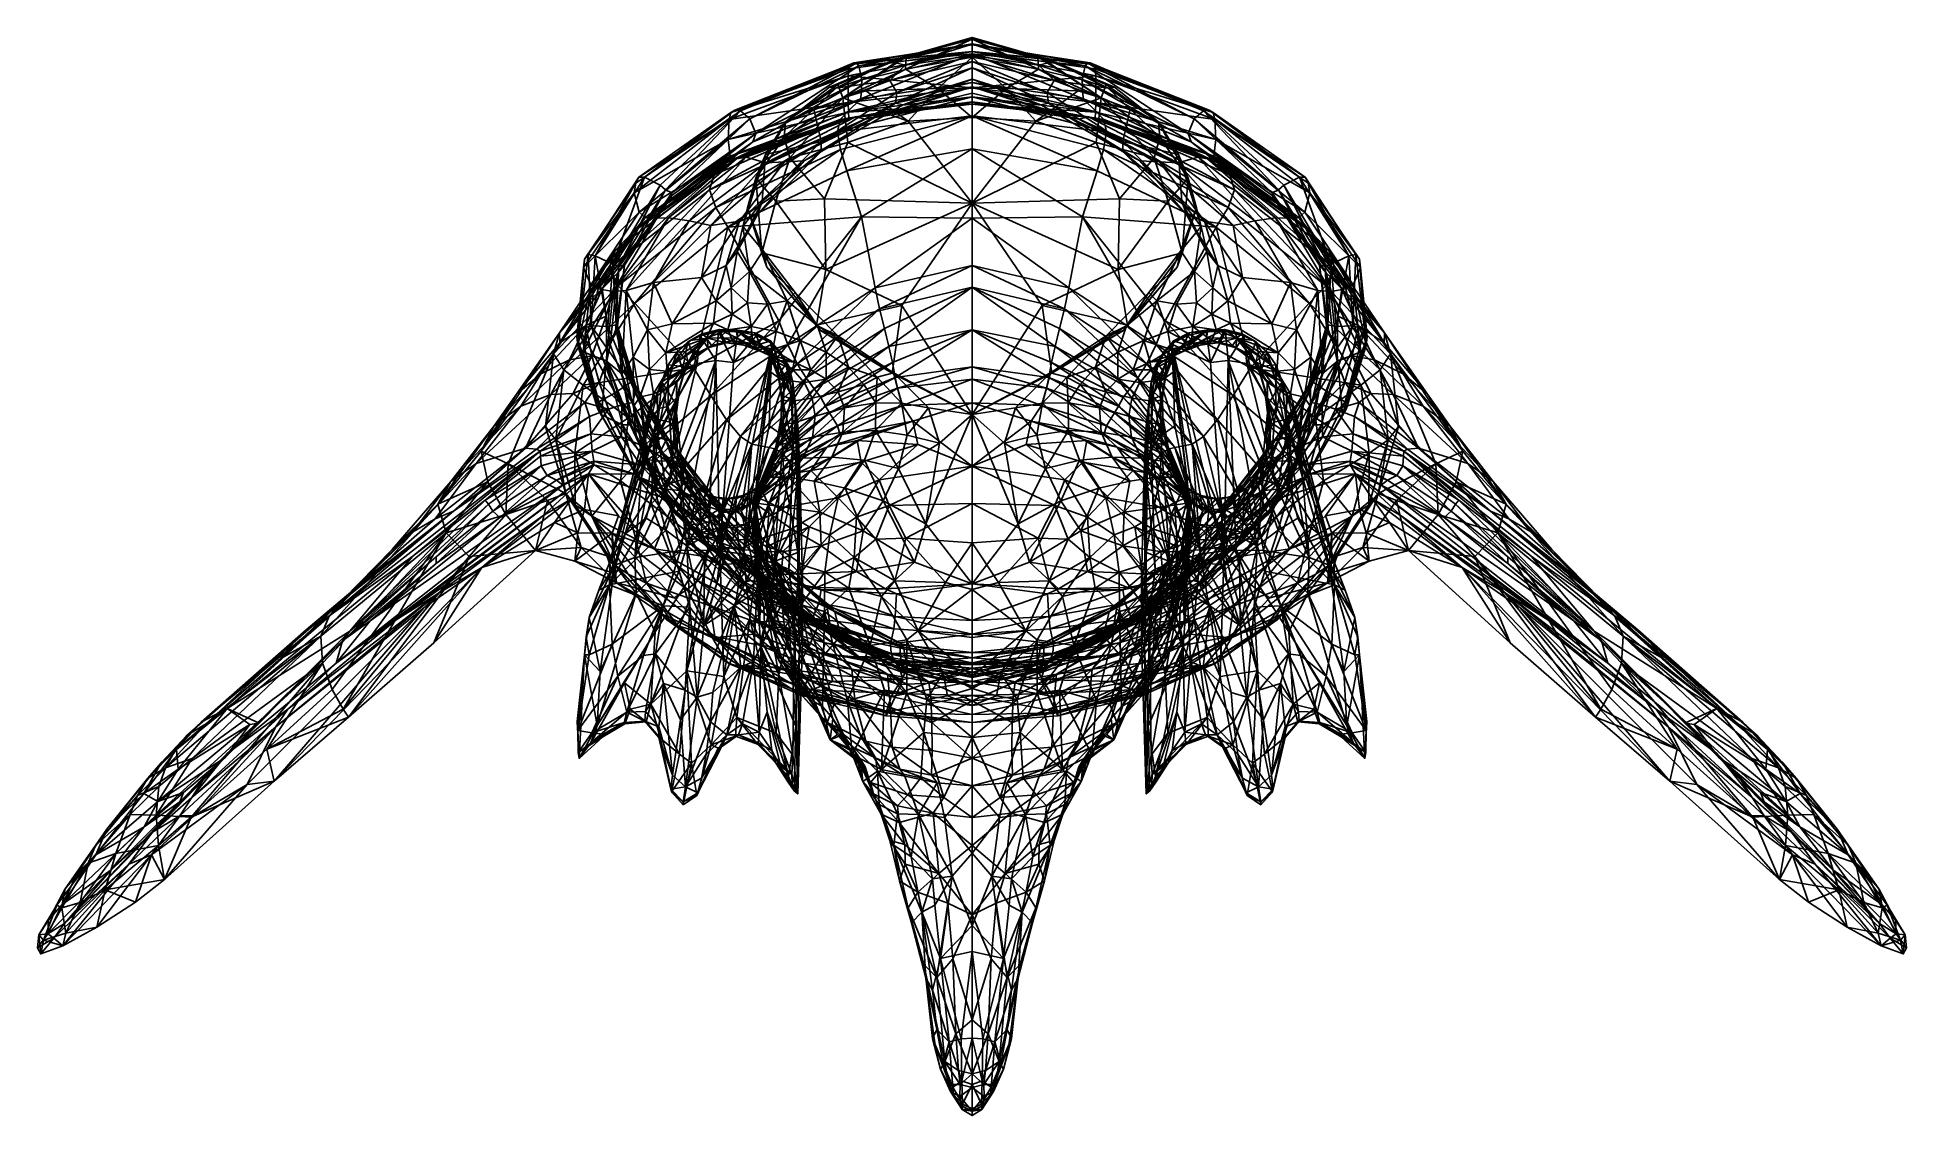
# Model space of a CAD drawing. Extents: x -0.184 to 0.184, y -0.114 to 0.098.
import ezdxf

# ---------------------------------------------------------------- set-up
doc = ezdxf.new("R2010")
doc.units = 0
doc.layers.add('PENGUIN$LWO', color=1, linetype='CONTINUOUS')

msp = doc.modelspace()

# ---------------------------------------------------------------- linework, layer by layer
at = {"layer": 'PENGUIN$LWO'}
for points in [[(-0.02334, 0.09337, 0.23569), (0, 0.0969, 0.23952), (0, 0.09562, 0.21624)], [(-0.02334, 0.09337, 0.23569), (-0.02279, 0.0933, 0.24972), (0, 0.0969, 0.23952)], [(0, 0.09713, 0.26198), (0, 0.0969, 0.23952), (-0.02279, 0.0933, 0.24972)], [(-0.02279, 0.0933, 0.24972), (-0.02235, 0.09278, 0.26376), (0, 0.09713, 0.26198)], [(0, 0.09511, 0.284), (0, 0.09713, 0.26198), (-0.02235, 0.09278, 0.26376)], [(-0.01616, 0.0936, 0.03303), (0, 0.09703, 0.03373), (-0.01355, 0.09445, 0.0273)], [(-0.01616, 0.0936, 0.03303), (-0.01319, 0.09288, 0.0402), (0, 0.09703, 0.03373)], [(-0.01355, 0.09445, 0.0273), (0, 0.09839, 0.02697), (-0.01298, 0.09454, 0.02329)], [(0, 0.09703, 0.03373), (0, 0.09839, 0.02697), (-0.01355, 0.09445, 0.0273)], [(0, 0.09483, 0.04253), (0, 0.09703, 0.03373), (-0.01319, 0.09288, 0.0402)], [(-0.01298, 0.09454, 0.02329), (0, 0.09806, 0.02151), (-0.01311, 0.09212, 0.02066)], [(0, 0.09806, 0.02151), (0, 0.09446, 0.01891), (-0.01311, 0.09212, 0.02066)], [(0, 0.09839, 0.02697), (0, 0.09806, 0.02151), (-0.01298, 0.09454, 0.02329)], [(0, 0.09839, 0.02697), (0.01355, 0.09445, 0.0273), (0.01298, 0.09454, 0.02329)], [(0, 0.09806, 0.02151), (0, 0.09839, 0.02697), (0.01298, 0.09454, 0.02329)], [(0, 0.09839, 0.02697), (0, 0.09703, 0.03373), (0.01355, 0.09445, 0.0273)], [(0, 0.09806, 0.02151), (0.01298, 0.09454, 0.02329), (0.01311, 0.09212, 0.02066)], [(0, 0.09446, 0.01891), (0, 0.09806, 0.02151), (0.01311, 0.09212, 0.02066)], [(0, 0.09713, 0.26198), (0, 0.09511, 0.284), (0.02235, 0.09278, 0.26376)], [(0, 0.0969, 0.23952), (0, 0.09713, 0.26198), (0.02279, 0.0933, 0.24972)], [(0.02235, 0.09278, 0.26376), (0.02279, 0.0933, 0.24972), (0, 0.09713, 0.26198)], [(0, 0.09703, 0.03373), (0.01616, 0.0936, 0.03303), (0.01355, 0.09445, 0.0273)], [(0.01319, 0.09288, 0.0402), (0.01616, 0.0936, 0.03303), (0, 0.09703, 0.03373)], [(0, 0.09703, 0.03373), (0, 0.09483, 0.04253), (0.01319, 0.09288, 0.0402)], [(0, 0.0969, 0.23952), (0.02334, 0.09337, 0.23569), (0, 0.09562, 0.21624)], [(0.02279, 0.0933, 0.24972), (0.02334, 0.09337, 0.23569), (0, 0.0969, 0.23952)], [(-0.04677, 0.08404, 0.21313), (-0.02389, 0.09302, 0.22172), (-0.0243, 0.09219, 0.20791)], [(-0.04677, 0.08404, 0.21313), (-0.04568, 0.08387, 0.22773), (-0.02389, 0.09302, 0.22172)], [(-0.04568, 0.08387, 0.22773), (-0.02334, 0.09337, 0.23569), (-0.02389, 0.09302, 0.22172)], [(-0.04568, 0.08387, 0.22773), (-0.02279, 0.0933, 0.24972), (-0.02334, 0.09337, 0.23569)], [(-0.04568, 0.08387, 0.22773), (-0.04382, 0.08232, 0.25756), (-0.02279, 0.0933, 0.24972)], [(-0.04382, 0.08232, 0.25756), (-0.02235, 0.09278, 0.26376), (-0.02279, 0.0933, 0.24972)], [(-0.04382, 0.08232, 0.25756), (-0.04266, 0.0794, 0.3012), (-0.02235, 0.09278, 0.26376)], [(-0.02176, 0.08999, 0.29214), (-0.02235, 0.09278, 0.26376), (-0.04266, 0.0794, 0.3012)], [(-0.02811, 0.08853, 0.03378), (-0.01616, 0.0936, 0.03303), (-0.02649, 0.08909, 0.02978)], [(-0.02811, 0.08853, 0.03378), (-0.02686, 0.08838, 0.03942), (-0.01616, 0.0936, 0.03303)], [(-0.01319, 0.09288, 0.0402), (-0.01616, 0.0936, 0.03303), (-0.02686, 0.08838, 0.03942)], [(-0.01319, 0.09288, 0.0402), (-0.02686, 0.08838, 0.03942), (-0.0162, 0.08987, 0.04673)], [(-0.02649, 0.08909, 0.02978), (-0.01355, 0.09445, 0.0273), (-0.02549, 0.08646, 0.02532)], [(-0.01616, 0.0936, 0.03303), (-0.01355, 0.09445, 0.0273), (-0.02649, 0.08909, 0.02978)], [(-0.01298, 0.09454, 0.02329), (-0.01311, 0.09212, 0.02066), (-0.02549, 0.08646, 0.02532)], [(-0.01355, 0.09445, 0.0273), (-0.01298, 0.09454, 0.02329), (-0.02549, 0.08646, 0.02532)], [(-0.02445, 0.0908, 0.19488), (0, 0.09562, 0.21624), (0, 0.08843, 0.15497)], [(-0.02445, 0.0908, 0.19488), (-0.0243, 0.09219, 0.20791), (0, 0.09562, 0.21624)], [(-0.0243, 0.09219, 0.20791), (-0.02389, 0.09302, 0.22172), (0, 0.09562, 0.21624)], [(-0.02389, 0.09302, 0.22172), (-0.02334, 0.09337, 0.23569), (0, 0.09562, 0.21624)], [(-0.02235, 0.09278, 0.26376), (-0.02176, 0.08999, 0.29214), (0, 0.09511, 0.284)], [(0, 0.08946, 0.32082), (0, 0.09511, 0.284), (-0.02196, 0.08626, 0.31907)], [(-0.02176, 0.08999, 0.29214), (-0.02196, 0.08626, 0.31907), (0, 0.09511, 0.284)], [(0, 0.09365, 0.04876), (0, 0.09483, 0.04253), (-0.0162, 0.08987, 0.04673)], [(0, 0.09483, 0.04253), (-0.01319, 0.09288, 0.0402), (-0.0162, 0.08987, 0.04673)], [(0, 0.09365, 0.04876), (-0.0162, 0.08987, 0.04673), (-0.01482, 0.08752, 0.05406)], [(-0.01482, 0.08752, 0.05406), (-0.0151, 0.08543, 0.06055), (0, 0.0924, 0.05504)], [(0, 0.09016, 0.06825), (0, 0.0924, 0.05504), (-0.0151, 0.08543, 0.06055)], [(0, 0.0924, 0.05504), (0, 0.09365, 0.04876), (-0.01482, 0.08752, 0.05406)], [(-0.00674, 0.08831, 0.02026), (-0.01311, 0.09212, 0.02066), (0, 0.09446, 0.01891)], [(0, 0.08837, 0.02011), (-0.00674, 0.08831, 0.02026), (0, 0.09446, 0.01891)], [(0.02389, 0.09302, 0.22172), (0.0243, 0.09219, 0.20791), (0, 0.09562, 0.21624)], [(0.02334, 0.09337, 0.23569), (0.02389, 0.09302, 0.22172), (0, 0.09562, 0.21624)], [(0, 0.09562, 0.21624), (0.02445, 0.0908, 0.19488), (0, 0.08843, 0.15497)], [(0.0243, 0.09219, 0.20791), (0.02445, 0.0908, 0.19488), (0, 0.09562, 0.21624)], [(0, 0.09511, 0.284), (0, 0.08946, 0.32082), (0.02196, 0.08626, 0.31907)], [(0.02196, 0.08626, 0.31907), (0.02176, 0.08999, 0.29214), (0, 0.09511, 0.284)], [(0.02176, 0.08999, 0.29214), (0.02235, 0.09278, 0.26376), (0, 0.09511, 0.284)], [(0, 0.09483, 0.04253), (0, 0.09365, 0.04876), (0.0162, 0.08987, 0.04673)], [(0.01319, 0.09288, 0.0402), (0, 0.09483, 0.04253), (0.0162, 0.08987, 0.04673)], [(0.00674, 0.08831, 0.02026), (0, 0.08837, 0.02011), (0, 0.09446, 0.01891)], [(0.01311, 0.09212, 0.02066), (0.00674, 0.08831, 0.02026), (0, 0.09446, 0.01891)], [(0, 0.09365, 0.04876), (0, 0.0924, 0.05504), (0.01482, 0.08752, 0.05406)], [(0.0162, 0.08987, 0.04673), (0, 0.09365, 0.04876), (0.01482, 0.08752, 0.05406)], [(0.0151, 0.08543, 0.06055), (0.01482, 0.08752, 0.05406), (0, 0.0924, 0.05504)], [(0, 0.0924, 0.05504), (0, 0.09016, 0.06825), (0.0151, 0.08543, 0.06055)], [(0.01311, 0.09212, 0.02066), (0.01298, 0.09454, 0.02329), (0.02549, 0.08646, 0.02532)], [(0.01298, 0.09454, 0.02329), (0.01355, 0.09445, 0.0273), (0.02549, 0.08646, 0.02532)], [(0.01616, 0.0936, 0.03303), (0.01319, 0.09288, 0.0402), (0.02686, 0.08838, 0.03942)], [(0.02686, 0.08838, 0.03942), (0.01319, 0.09288, 0.0402), (0.0162, 0.08987, 0.04673)], [(0.01355, 0.09445, 0.0273), (0.02649, 0.08909, 0.02978), (0.02549, 0.08646, 0.02532)], [(0.01355, 0.09445, 0.0273), (0.01616, 0.0936, 0.03303), (0.02649, 0.08909, 0.02978)], [(0.01616, 0.0936, 0.03303), (0.02811, 0.08853, 0.03378), (0.02649, 0.08909, 0.02978)], [(0.02686, 0.08838, 0.03942), (0.02811, 0.08853, 0.03378), (0.01616, 0.0936, 0.03303)], [(0.02235, 0.09278, 0.26376), (0.02176, 0.08999, 0.29214), (0.04266, 0.0794, 0.3012)], [(0.02235, 0.09278, 0.26376), (0.04382, 0.08232, 0.25756), (0.02279, 0.0933, 0.24972)], [(0.04266, 0.0794, 0.3012), (0.04382, 0.08232, 0.25756), (0.02235, 0.09278, 0.26376)], [(0.02279, 0.0933, 0.24972), (0.04568, 0.08387, 0.22773), (0.02334, 0.09337, 0.23569)], [(0.04382, 0.08232, 0.25756), (0.04568, 0.08387, 0.22773), (0.02279, 0.0933, 0.24972)], [(0.02334, 0.09337, 0.23569), (0.04568, 0.08387, 0.22773), (0.02389, 0.09302, 0.22172)], [(0.02389, 0.09302, 0.22172), (0.04677, 0.08404, 0.21313), (0.0243, 0.09219, 0.20791)], [(0.04568, 0.08387, 0.22773), (0.04677, 0.08404, 0.21313), (0.02389, 0.09302, 0.22172)], [(-0.04793, 0.08219, 0.18675), (-0.02445, 0.0908, 0.19488), (-0.02444, 0.08551, 0.15564)], [(-0.04793, 0.08219, 0.18675), (-0.04758, 0.08354, 0.19904), (-0.02445, 0.0908, 0.19488)], [(-0.04758, 0.08354, 0.19904), (-0.04677, 0.08404, 0.21313), (-0.0243, 0.09219, 0.20791)], [(-0.04758, 0.08354, 0.19904), (-0.0243, 0.09219, 0.20791), (-0.02445, 0.0908, 0.19488)], [(-0.02196, 0.08626, 0.31907), (-0.02176, 0.08999, 0.29214), (-0.04326, 0.07779, 0.31489)], [(-0.04266, 0.0794, 0.3012), (-0.04326, 0.07779, 0.31489), (-0.02176, 0.08999, 0.29214)], [(-0.02549, 0.08646, 0.02532), (-0.03683, 0.08171, 0.03549), (-0.02649, 0.08909, 0.02978)], [(-0.02649, 0.08909, 0.02978), (-0.03683, 0.08171, 0.03549), (-0.02811, 0.08853, 0.03378)], [(-0.02811, 0.08853, 0.03378), (-0.03683, 0.08171, 0.03549), (-0.02686, 0.08838, 0.03942)], [(-0.01482, 0.08752, 0.05406), (-0.0162, 0.08987, 0.04673), (-0.03118, 0.08419, 0.04437)], [(-0.03118, 0.08419, 0.04437), (-0.0162, 0.08987, 0.04673), (-0.02686, 0.08838, 0.03942)], [(-0.01311, 0.09212, 0.02066), (-0.02098, 0.08785, 0.02248), (-0.02549, 0.08646, 0.02532)], [(0, 0.08667, 0.35352), (0, 0.08946, 0.32082), (-0.02457, 0.08372, 0.3424)], [(-0.02196, 0.08626, 0.31907), (-0.02457, 0.08372, 0.3424), (0, 0.08946, 0.32082)], [(-0.02444, 0.08551, 0.15564), (-0.02445, 0.0908, 0.19488), (0, 0.08843, 0.15497)], [(-0.00674, 0.08831, 0.02026), (-0.02098, 0.08785, 0.02248), (-0.01311, 0.09212, 0.02066)], [(-0.01875, 0.08282, 0.0815), (0, 0.08865, 0.08288), (-0.01695, 0.08318, 0.07439)], [(0, 0.08865, 0.08288), (-0.01875, 0.08282, 0.0815), (0, 0.08737, 0.09128)], [(-0.01695, 0.08318, 0.07439), (0, 0.08865, 0.08288), (-0.01361, 0.08509, 0.06762)], [(0, 0.09016, 0.06825), (-0.0151, 0.08543, 0.06055), (-0.01361, 0.08509, 0.06762)], [(0, 0.09016, 0.06825), (-0.01361, 0.08509, 0.06762), (0, 0.08865, 0.08288)], [(0.02445, 0.0908, 0.19488), (0.02444, 0.08551, 0.15564), (0, 0.08843, 0.15497)], [(0.01361, 0.08509, 0.06762), (0, 0.09016, 0.06825), (0, 0.08865, 0.08288)], [(0.0151, 0.08543, 0.06055), (0, 0.09016, 0.06825), (0.01361, 0.08509, 0.06762)], [(0, 0.08946, 0.32082), (0, 0.08667, 0.35352), (0.02457, 0.08372, 0.3424)], [(0.02457, 0.08372, 0.3424), (0.02196, 0.08626, 0.31907), (0, 0.08946, 0.32082)], [(0, 0.08865, 0.08288), (0.01695, 0.08318, 0.07439), (0.01361, 0.08509, 0.06762)], [(0, 0.08865, 0.08288), (0.01875, 0.08282, 0.0815), (0.01695, 0.08318, 0.07439)], [(0.01875, 0.08282, 0.0815), (0, 0.08865, 0.08288), (0, 0.08737, 0.09128)], [(0.02098, 0.08785, 0.02248), (0.00674, 0.08831, 0.02026), (0.01311, 0.09212, 0.02066)], [(0.02098, 0.08785, 0.02248), (0.01311, 0.09212, 0.02066), (0.02549, 0.08646, 0.02532)], [(0.0162, 0.08987, 0.04673), (0.01482, 0.08752, 0.05406), (0.03118, 0.08419, 0.04437)], [(0.0162, 0.08987, 0.04673), (0.03118, 0.08419, 0.04437), (0.02686, 0.08838, 0.03942)], [(0.02176, 0.08999, 0.29214), (0.02196, 0.08626, 0.31907), (0.04326, 0.07779, 0.31489)], [(0.04326, 0.07779, 0.31489), (0.04266, 0.0794, 0.3012), (0.02176, 0.08999, 0.29214)], [(0.04677, 0.08404, 0.21313), (0.04758, 0.08354, 0.19904), (0.0243, 0.09219, 0.20791)], [(0.0243, 0.09219, 0.20791), (0.04758, 0.08354, 0.19904), (0.02445, 0.0908, 0.19488)], [(0.02445, 0.0908, 0.19488), (0.04793, 0.08219, 0.18675), (0.02444, 0.08551, 0.15564)], [(0.04758, 0.08354, 0.19904), (0.04793, 0.08219, 0.18675), (0.02445, 0.0908, 0.19488)], [(0.03683, 0.08171, 0.03549), (0.02549, 0.08646, 0.02532), (0.02649, 0.08909, 0.02978)], [(0.03683, 0.08171, 0.03549), (0.02649, 0.08909, 0.02978), (0.02811, 0.08853, 0.03378)], [(0.03683, 0.08171, 0.03549), (0.02811, 0.08853, 0.03378), (0.02686, 0.08838, 0.03942)], [(-0.02457, 0.08372, 0.3424), (-0.02196, 0.08626, 0.31907), (-0.04822, 0.07378, 0.33835)], [(-0.04326, 0.07779, 0.31489), (-0.04822, 0.07378, 0.33835), (-0.02196, 0.08626, 0.31907)], [(-0.04813, 0.07824, 0.16278), (-0.04793, 0.08219, 0.18675), (-0.02444, 0.08551, 0.15564)], [(-0.04813, 0.07824, 0.16278), (-0.02444, 0.08551, 0.15564), (-0.02435, 0.08361, 0.14042)], [(-0.03683, 0.08171, 0.03549), (-0.02549, 0.08646, 0.02532), (-0.03704, 0.0786, 0.03124)], [(-0.03596, 0.07463, 0.03135), (-0.03704, 0.0786, 0.03124), (-0.02549, 0.08646, 0.02532)], [(-0.03118, 0.08419, 0.04437), (-0.02686, 0.08838, 0.03942), (-0.03683, 0.08171, 0.03549)], [(-0.02549, 0.08646, 0.02532), (-0.02447, 0.07761, 0.02736), (-0.03596, 0.07463, 0.03135)], [(-0.01482, 0.08752, 0.05406), (-0.03118, 0.08419, 0.04437), (-0.02975, 0.07784, 0.05745)], [(-0.0151, 0.08543, 0.06055), (-0.01482, 0.08752, 0.05406), (-0.02975, 0.07784, 0.05745)], [(-0.01361, 0.08509, 0.06762), (-0.0151, 0.08543, 0.06055), (-0.02975, 0.07586, 0.06544)], [(-0.0151, 0.08543, 0.06055), (-0.02975, 0.07784, 0.05745), (-0.02975, 0.07586, 0.06544)], [(-0.01361, 0.08509, 0.06762), (-0.02975, 0.07586, 0.06544), (-0.01695, 0.08318, 0.07439)], [(0, 0.08293, 0.36905), (0, 0.08667, 0.35352), (-0.02653, 0.07976, 0.36291)], [(-0.026, 0.08217, 0.35306), (-0.02653, 0.07976, 0.36291), (0, 0.08667, 0.35352)], [(-0.02457, 0.08372, 0.3424), (-0.026, 0.08217, 0.35306), (0, 0.08667, 0.35352)], [(-0.02549, 0.08646, 0.02532), (-0.02098, 0.08785, 0.02248), (-0.01258, 0.08183, 0.02386)], [(-0.02447, 0.07761, 0.02736), (-0.02549, 0.08646, 0.02532), (-0.01258, 0.08183, 0.02386)], [(-0.02435, 0.08361, 0.14042), (-0.02444, 0.08551, 0.15564), (0, 0.08843, 0.15497)], [(-0.02435, 0.08361, 0.14042), (0, 0.08843, 0.15497), (0, 0.08521, 0.12184)], [(-0.02429, 0.08245, 0.12516), (-0.02435, 0.08361, 0.14042), (0, 0.08521, 0.12184)], [(-0.02301, 0.08272, 0.09857), (-0.02429, 0.08245, 0.12516), (0, 0.08521, 0.12184)], [(0, 0.08553, 0.1074), (0, 0.08569, 0.10031), (-0.02301, 0.08272, 0.09857)], [(-0.02301, 0.08272, 0.09857), (0, 0.08569, 0.10031), (-0.02106, 0.08227, 0.08964)], [(-0.02301, 0.08272, 0.09857), (0, 0.08521, 0.12184), (0, 0.08553, 0.1074)], [(-0.02106, 0.08227, 0.08964), (0, 0.08737, 0.09128), (-0.01875, 0.08282, 0.0815)], [(0, 0.08737, 0.09128), (-0.02106, 0.08227, 0.08964), (0, 0.08569, 0.10031)], [(-0.02098, 0.08785, 0.02248), (-0.00674, 0.08831, 0.02026), (-0.01258, 0.08183, 0.02386)], [(-0.00674, 0.08831, 0.02026), (0, 0.08255, 0.02257), (-0.01258, 0.08183, 0.02386)], [(-0.00674, 0.08831, 0.02026), (0, 0.08837, 0.02011), (0, 0.08255, 0.02257)], [(0, 0.08843, 0.15497), (0.02435, 0.08361, 0.14042), (0, 0.08521, 0.12184)], [(0.02444, 0.08551, 0.15564), (0.02435, 0.08361, 0.14042), (0, 0.08843, 0.15497)], [(0, 0.08837, 0.02011), (0.00674, 0.08831, 0.02026), (0, 0.08255, 0.02257)], [(0, 0.08255, 0.02257), (0.00674, 0.08831, 0.02026), (0.01258, 0.08183, 0.02386)], [(0, 0.08737, 0.09128), (0.02106, 0.08227, 0.08964), (0.01875, 0.08282, 0.0815)], [(0.02106, 0.08227, 0.08964), (0, 0.08737, 0.09128), (0, 0.08569, 0.10031)], [(0, 0.08667, 0.35352), (0, 0.08293, 0.36905), (0.02653, 0.07976, 0.36291)], [(0.02653, 0.07976, 0.36291), (0.026, 0.08217, 0.35306), (0, 0.08667, 0.35352)], [(0.026, 0.08217, 0.35306), (0.02457, 0.08372, 0.3424), (0, 0.08667, 0.35352)], [(0.02301, 0.08272, 0.09857), (0, 0.08569, 0.10031), (0, 0.08553, 0.1074)], [(0, 0.08569, 0.10031), (0.02301, 0.08272, 0.09857), (0.02106, 0.08227, 0.08964)], [(0, 0.08553, 0.1074), (0, 0.08521, 0.12184), (0.02301, 0.08272, 0.09857)], [(0.02429, 0.08245, 0.12516), (0.02301, 0.08272, 0.09857), (0, 0.08521, 0.12184)], [(0.02435, 0.08361, 0.14042), (0.02429, 0.08245, 0.12516), (0, 0.08521, 0.12184)], [(0.00674, 0.08831, 0.02026), (0.02098, 0.08785, 0.02248), (0.01258, 0.08183, 0.02386)], [(0.02098, 0.08785, 0.02248), (0.02549, 0.08646, 0.02532), (0.01258, 0.08183, 0.02386)], [(0.02549, 0.08646, 0.02532), (0.02447, 0.07761, 0.02736), (0.01258, 0.08183, 0.02386)], [(0.0151, 0.08543, 0.06055), (0.01361, 0.08509, 0.06762), (0.02975, 0.07586, 0.06544)], [(0.02975, 0.07586, 0.06544), (0.01361, 0.08509, 0.06762), (0.01695, 0.08318, 0.07439)], [(0.01482, 0.08752, 0.05406), (0.0151, 0.08543, 0.06055), (0.02975, 0.07784, 0.05745)], [(0.03118, 0.08419, 0.04437), (0.01482, 0.08752, 0.05406), (0.02975, 0.07784, 0.05745)], [(0.02975, 0.07784, 0.05745), (0.0151, 0.08543, 0.06055), (0.02975, 0.07586, 0.06544)], [(0.02196, 0.08626, 0.31907), (0.02457, 0.08372, 0.3424), (0.04822, 0.07378, 0.33835)], [(0.04822, 0.07378, 0.33835), (0.04326, 0.07779, 0.31489), (0.02196, 0.08626, 0.31907)], [(0.02444, 0.08551, 0.15564), (0.04813, 0.07824, 0.16278), (0.02435, 0.08361, 0.14042)], [(0.04793, 0.08219, 0.18675), (0.04813, 0.07824, 0.16278), (0.02444, 0.08551, 0.15564)], [(0.02447, 0.07761, 0.02736), (0.02549, 0.08646, 0.02532), (0.03596, 0.07463, 0.03135)], [(0.02549, 0.08646, 0.02532), (0.03683, 0.08171, 0.03549), (0.03704, 0.0786, 0.03124)], [(0.03704, 0.0786, 0.03124), (0.03596, 0.07463, 0.03135), (0.02549, 0.08646, 0.02532)], [(0.02686, 0.08838, 0.03942), (0.03118, 0.08419, 0.04437), (0.03683, 0.08171, 0.03549)], [(-0.06667, 0.06769, 0.16629), (-0.04793, 0.08219, 0.18675), (-0.04813, 0.07824, 0.16278)], [(-0.06667, 0.06769, 0.16629), (-0.06633, 0.06961, 0.17757), (-0.04793, 0.08219, 0.18675)], [(-0.06633, 0.06961, 0.17757), (-0.06575, 0.07079, 0.18935), (-0.04793, 0.08219, 0.18675)], [(-0.06575, 0.07079, 0.18935), (-0.0646, 0.07082, 0.20378), (-0.04758, 0.08354, 0.19904)], [(-0.06575, 0.07079, 0.18935), (-0.04758, 0.08354, 0.19904), (-0.04793, 0.08219, 0.18675)], [(-0.0646, 0.07082, 0.20378), (-0.04677, 0.08404, 0.21313), (-0.04758, 0.08354, 0.19904)], [(-0.0646, 0.07082, 0.20378), (-0.04568, 0.08387, 0.22773), (-0.04677, 0.08404, 0.21313)], [(-0.0646, 0.07082, 0.20378), (-0.06155, 0.0692, 0.23466), (-0.04568, 0.08387, 0.22773)], [(-0.06155, 0.0692, 0.23466), (-0.06051, 0.06826, 0.2504), (-0.04568, 0.08387, 0.22773)], [(-0.06051, 0.06826, 0.2504), (-0.04382, 0.08232, 0.25756), (-0.04568, 0.08387, 0.22773)], [(-0.06051, 0.06826, 0.2504), (-0.05924, 0.06768, 0.28057), (-0.04382, 0.08232, 0.25756)], [(-0.04266, 0.0794, 0.3012), (-0.04382, 0.08232, 0.25756), (-0.05924, 0.06768, 0.28057)], [(-0.02653, 0.07976, 0.36291), (-0.026, 0.08217, 0.35306), (-0.0518, 0.0683, 0.35884)], [(-0.05088, 0.07125, 0.34896), (-0.0518, 0.0683, 0.35884), (-0.026, 0.08217, 0.35306)], [(-0.04822, 0.07378, 0.33835), (-0.05088, 0.07125, 0.34896), (-0.026, 0.08217, 0.35306)], [(-0.02457, 0.08372, 0.3424), (-0.04822, 0.07378, 0.33835), (-0.026, 0.08217, 0.35306)], [(-0.04769, 0.07493, 0.13589), (-0.04813, 0.07824, 0.16278), (-0.02435, 0.08361, 0.14042)], [(-0.04769, 0.07493, 0.13589), (-0.02435, 0.08361, 0.14042), (-0.02429, 0.08245, 0.12516)], [(-0.04648, 0.07444, 0.10716), (-0.04769, 0.07493, 0.13589), (-0.02429, 0.08245, 0.12516)], [(-0.04463, 0.07471, 0.09504), (-0.04648, 0.07444, 0.10716), (-0.02301, 0.08272, 0.09857)], [(-0.04648, 0.07444, 0.10716), (-0.02429, 0.08245, 0.12516), (-0.02301, 0.08272, 0.09857)], [(-0.04463, 0.07471, 0.09504), (-0.02301, 0.08272, 0.09857), (-0.04065, 0.07365, 0.0865)], [(-0.04267, 0.07057, 0.03774), (-0.03683, 0.08171, 0.03549), (-0.03704, 0.0786, 0.03124)], [(-0.03683, 0.08171, 0.03549), (-0.04267, 0.07057, 0.03774), (-0.04075, 0.07524, 0.0436)], [(-0.02975, 0.07784, 0.05745), (-0.03118, 0.08419, 0.04437), (-0.04075, 0.07524, 0.0436)], [(-0.03683, 0.08171, 0.03549), (-0.04075, 0.07524, 0.0436), (-0.03118, 0.08419, 0.04437)], [(-0.02106, 0.08227, 0.08964), (-0.04065, 0.07365, 0.0865), (-0.02301, 0.08272, 0.09857)], [(-0.04065, 0.07365, 0.0865), (-0.02106, 0.08227, 0.08964), (-0.03703, 0.07384, 0.07943)], [(-0.03703, 0.07384, 0.07943), (-0.01875, 0.08282, 0.0815), (-0.0331, 0.07403, 0.0727)], [(-0.01875, 0.08282, 0.0815), (-0.03703, 0.07384, 0.07943), (-0.02106, 0.08227, 0.08964)], [(-0.0331, 0.07403, 0.0727), (-0.01695, 0.08318, 0.07439), (-0.02975, 0.07586, 0.06544)], [(-0.01695, 0.08318, 0.07439), (-0.0331, 0.07403, 0.0727), (-0.01875, 0.08282, 0.0815)], [(0, 0.08293, 0.36905), (-0.02653, 0.07976, 0.36291), (-0.02592, 0.07624, 0.3721)], [(0, 0.08293, 0.36905), (-0.02592, 0.07624, 0.3721), (-0.02468, 0.07206, 0.38051)], [(0, 0.0764, 0.3822), (0, 0.08293, 0.36905), (-0.02468, 0.07206, 0.38051)], [(-0.01258, 0.08183, 0.02386), (0, 0.06564, 0.03354), (-0.02447, 0.07761, 0.02736)], [(0, 0.08255, 0.02257), (0, 0.06564, 0.03354), (-0.01258, 0.08183, 0.02386)], [(0, 0.08293, 0.36905), (0, 0.0764, 0.3822), (0.02468, 0.07206, 0.38051)], [(0.02592, 0.07624, 0.3721), (0, 0.08293, 0.36905), (0.02468, 0.07206, 0.38051)], [(0.02653, 0.07976, 0.36291), (0, 0.08293, 0.36905), (0.02592, 0.07624, 0.3721)], [(0, 0.06564, 0.03354), (0, 0.08255, 0.02257), (0.01258, 0.08183, 0.02386)], [(0, 0.06564, 0.03354), (0.01258, 0.08183, 0.02386), (0.02447, 0.07761, 0.02736)], [(0.01695, 0.08318, 0.07439), (0.0331, 0.07403, 0.0727), (0.02975, 0.07586, 0.06544)], [(0.0331, 0.07403, 0.0727), (0.01695, 0.08318, 0.07439), (0.01875, 0.08282, 0.0815)], [(0.01875, 0.08282, 0.0815), (0.03703, 0.07384, 0.07943), (0.0331, 0.07403, 0.0727)], [(0.03703, 0.07384, 0.07943), (0.01875, 0.08282, 0.0815), (0.02106, 0.08227, 0.08964)], [(0.04065, 0.07365, 0.0865), (0.02106, 0.08227, 0.08964), (0.02301, 0.08272, 0.09857)], [(0.02106, 0.08227, 0.08964), (0.04065, 0.07365, 0.0865), (0.03703, 0.07384, 0.07943)], [(0.04648, 0.07444, 0.10716), (0.04463, 0.07471, 0.09504), (0.02301, 0.08272, 0.09857)], [(0.02429, 0.08245, 0.12516), (0.04648, 0.07444, 0.10716), (0.02301, 0.08272, 0.09857)], [(0.02301, 0.08272, 0.09857), (0.04463, 0.07471, 0.09504), (0.04065, 0.07365, 0.0865)], [(0.02435, 0.08361, 0.14042), (0.04769, 0.07493, 0.13589), (0.02429, 0.08245, 0.12516)], [(0.04769, 0.07493, 0.13589), (0.04648, 0.07444, 0.10716), (0.02429, 0.08245, 0.12516)], [(0.04813, 0.07824, 0.16278), (0.04769, 0.07493, 0.13589), (0.02435, 0.08361, 0.14042)], [(0.04822, 0.07378, 0.33835), (0.02457, 0.08372, 0.3424), (0.026, 0.08217, 0.35306)], [(0.026, 0.08217, 0.35306), (0.02653, 0.07976, 0.36291), (0.0518, 0.0683, 0.35884)], [(0.0518, 0.0683, 0.35884), (0.05088, 0.07125, 0.34896), (0.026, 0.08217, 0.35306)], [(0.05088, 0.07125, 0.34896), (0.04822, 0.07378, 0.33835), (0.026, 0.08217, 0.35306)], [(0.03118, 0.08419, 0.04437), (0.02975, 0.07784, 0.05745), (0.04075, 0.07524, 0.0436)], [(0.04075, 0.07524, 0.0436), (0.03683, 0.08171, 0.03549), (0.03118, 0.08419, 0.04437)], [(0.03683, 0.08171, 0.03549), (0.04267, 0.07057, 0.03774), (0.03704, 0.0786, 0.03124)], [(0.04267, 0.07057, 0.03774), (0.03683, 0.08171, 0.03549), (0.04075, 0.07524, 0.0436)], [(0.04382, 0.08232, 0.25756), (0.04266, 0.0794, 0.3012), (0.05924, 0.06768, 0.28057)], [(0.04382, 0.08232, 0.25756), (0.06051, 0.06826, 0.2504), (0.04568, 0.08387, 0.22773)], [(0.05924, 0.06768, 0.28057), (0.06051, 0.06826, 0.2504), (0.04382, 0.08232, 0.25756)], [(0.04568, 0.08387, 0.22773), (0.0646, 0.07082, 0.20378), (0.04677, 0.08404, 0.21313)], [(0.06155, 0.0692, 0.23466), (0.0646, 0.07082, 0.20378), (0.04568, 0.08387, 0.22773)], [(0.06051, 0.06826, 0.2504), (0.06155, 0.0692, 0.23466), (0.04568, 0.08387, 0.22773)], [(0.04677, 0.08404, 0.21313), (0.0646, 0.07082, 0.20378), (0.04758, 0.08354, 0.19904)], [(0.0646, 0.07082, 0.20378), (0.06575, 0.07079, 0.18935), (0.04758, 0.08354, 0.19904)], [(0.04758, 0.08354, 0.19904), (0.06575, 0.07079, 0.18935), (0.04793, 0.08219, 0.18675)], [(0.04793, 0.08219, 0.18675), (0.06667, 0.06769, 0.16629), (0.04813, 0.07824, 0.16278)], [(0.06633, 0.06961, 0.17757), (0.06667, 0.06769, 0.16629), (0.04793, 0.08219, 0.18675)], [(0.06575, 0.07079, 0.18935), (0.06633, 0.06961, 0.17757), (0.04793, 0.08219, 0.18675)], [(-0.04822, 0.07378, 0.33835), (-0.04326, 0.07779, 0.31489), (-0.06688, 0.05997, 0.33346)], [(-0.0601, 0.06576, 0.30912), (-0.06688, 0.05997, 0.33346), (-0.04326, 0.07779, 0.31489)], [(-0.06566, 0.06389, 0.14454), (-0.06667, 0.06769, 0.16629), (-0.04813, 0.07824, 0.16278)], [(-0.06566, 0.06389, 0.14454), (-0.04813, 0.07824, 0.16278), (-0.04769, 0.07493, 0.13589)], [(-0.04326, 0.07779, 0.31489), (-0.04266, 0.0794, 0.3012), (-0.0601, 0.06576, 0.30912)], [(-0.05921, 0.06718, 0.2951), (-0.0601, 0.06576, 0.30912), (-0.04266, 0.0794, 0.3012)], [(-0.05924, 0.06768, 0.28057), (-0.05921, 0.06718, 0.2951), (-0.04266, 0.0794, 0.3012)], [(-0.02653, 0.07976, 0.36291), (-0.0518, 0.0683, 0.35884), (-0.05057, 0.0648, 0.36828)], [(-0.02592, 0.07624, 0.3721), (-0.02653, 0.07976, 0.36291), (-0.05057, 0.0648, 0.36828)], [(-0.04267, 0.07057, 0.03774), (-0.03704, 0.0786, 0.03124), (-0.03596, 0.07463, 0.03135)], [(-0.04075, 0.07524, 0.0436), (-0.0414, 0.06598, 0.0577), (-0.02975, 0.07784, 0.05745)], [(-0.02975, 0.07784, 0.05745), (-0.0414, 0.06598, 0.0577), (-0.02975, 0.07586, 0.06544)], [(-0.02447, 0.07761, 0.02736), (-0.02909, 0.06648, 0.03472), (-0.03596, 0.07463, 0.03135)], [(-0.02909, 0.06648, 0.03472), (-0.02447, 0.07761, 0.02736), (0, 0.06564, 0.03354)], [(0.02447, 0.07761, 0.02736), (0.02909, 0.06648, 0.03472), (0, 0.06564, 0.03354)], [(0.02909, 0.06648, 0.03472), (0.02447, 0.07761, 0.02736), (0.03596, 0.07463, 0.03135)], [(0.02653, 0.07976, 0.36291), (0.02592, 0.07624, 0.3721), (0.05057, 0.0648, 0.36828)], [(0.0518, 0.0683, 0.35884), (0.02653, 0.07976, 0.36291), (0.05057, 0.0648, 0.36828)], [(0.0414, 0.06598, 0.0577), (0.04075, 0.07524, 0.0436), (0.02975, 0.07784, 0.05745)], [(0.0414, 0.06598, 0.0577), (0.02975, 0.07784, 0.05745), (0.02975, 0.07586, 0.06544)], [(0.03704, 0.0786, 0.03124), (0.04267, 0.07057, 0.03774), (0.03596, 0.07463, 0.03135)], [(0.04266, 0.0794, 0.3012), (0.04326, 0.07779, 0.31489), (0.0601, 0.06576, 0.30912)], [(0.0601, 0.06576, 0.30912), (0.05921, 0.06718, 0.2951), (0.04266, 0.0794, 0.3012)], [(0.05921, 0.06718, 0.2951), (0.05924, 0.06768, 0.28057), (0.04266, 0.0794, 0.3012)], [(0.04326, 0.07779, 0.31489), (0.04822, 0.07378, 0.33835), (0.06688, 0.05997, 0.33346)], [(0.06688, 0.05997, 0.33346), (0.0601, 0.06576, 0.30912), (0.04326, 0.07779, 0.31489)], [(0.04813, 0.07824, 0.16278), (0.06566, 0.06389, 0.14454), (0.04769, 0.07493, 0.13589)], [(0.06667, 0.06769, 0.16629), (0.06566, 0.06389, 0.14454), (0.04813, 0.07824, 0.16278)], [(-0.04822, 0.07378, 0.33835), (-0.06688, 0.05997, 0.33346), (-0.05088, 0.07125, 0.34896)], [(-0.06452, 0.06284, 0.13058), (-0.06566, 0.06389, 0.14454), (-0.04769, 0.07493, 0.13589)], [(-0.06452, 0.06284, 0.13058), (-0.04769, 0.07493, 0.13589), (-0.04648, 0.07444, 0.10716)], [(-0.06218, 0.06267, 0.104), (-0.06452, 0.06284, 0.13058), (-0.04648, 0.07444, 0.10716)], [(-0.06218, 0.06267, 0.104), (-0.04648, 0.07444, 0.10716), (-0.05989, 0.06275, 0.09249)], [(-0.04463, 0.07471, 0.09504), (-0.05989, 0.06275, 0.09249), (-0.04648, 0.07444, 0.10716)], [(-0.05989, 0.06275, 0.09249), (-0.04463, 0.07471, 0.09504), (-0.05581, 0.06217, 0.08703)], [(-0.04065, 0.07365, 0.0865), (-0.05581, 0.06217, 0.08703), (-0.04463, 0.07471, 0.09504)], [(-0.05156, 0.06126, 0.07843), (-0.03703, 0.07384, 0.07943), (-0.04588, 0.0621, 0.07126)], [(-0.03703, 0.07384, 0.07943), (-0.05156, 0.06126, 0.07843), (-0.04065, 0.07365, 0.0865)], [(-0.02592, 0.07624, 0.3721), (-0.05057, 0.0648, 0.36828), (-0.04817, 0.06094, 0.37697)], [(-0.02468, 0.07206, 0.38051), (-0.02592, 0.07624, 0.3721), (-0.04817, 0.06094, 0.37697)], [(-0.04588, 0.0621, 0.07126), (-0.0331, 0.07403, 0.0727), (-0.0424, 0.06328, 0.0646)], [(-0.0331, 0.07403, 0.0727), (-0.04588, 0.0621, 0.07126), (-0.03703, 0.07384, 0.07943)], [(-0.04075, 0.07524, 0.0436), (-0.04521, 0.06103, 0.05105), (-0.0414, 0.06598, 0.0577)], [(-0.04521, 0.06103, 0.05105), (-0.04075, 0.07524, 0.0436), (-0.04432, 0.06473, 0.04423)], [(-0.04432, 0.06473, 0.04423), (-0.04075, 0.07524, 0.0436), (-0.04267, 0.07057, 0.03774)], [(-0.04267, 0.07057, 0.03774), (-0.03596, 0.07463, 0.03135), (-0.03871, 0.06607, 0.03691)], [(-0.02975, 0.07586, 0.06544), (-0.0424, 0.06328, 0.0646), (-0.0331, 0.07403, 0.0727)], [(-0.0424, 0.06328, 0.0646), (-0.02975, 0.07586, 0.06544), (-0.0414, 0.06598, 0.0577)], [(-0.03871, 0.06607, 0.03691), (-0.03596, 0.07463, 0.03135), (-0.02909, 0.06648, 0.03472)], [(0, 0.0764, 0.3822), (-0.02468, 0.07206, 0.38051), (-0.02179, 0.06294, 0.39593)], [(0, 0.06271, 0.40349), (0, 0.0764, 0.3822), (-0.02179, 0.06294, 0.39593)], [(0, 0.0764, 0.3822), (0, 0.06271, 0.40349), (0.02179, 0.06294, 0.39593)], [(0.02468, 0.07206, 0.38051), (0, 0.0764, 0.3822), (0.02179, 0.06294, 0.39593)], [(0.02592, 0.07624, 0.3721), (0.02468, 0.07206, 0.38051), (0.04817, 0.06094, 0.37697)], [(0.05057, 0.0648, 0.36828), (0.02592, 0.07624, 0.3721), (0.04817, 0.06094, 0.37697)], [(0.03596, 0.07463, 0.03135), (0.03871, 0.06607, 0.03691), (0.02909, 0.06648, 0.03472)], [(0.0424, 0.06328, 0.0646), (0.02975, 0.07586, 0.06544), (0.0331, 0.07403, 0.0727)], [(0.02975, 0.07586, 0.06544), (0.0424, 0.06328, 0.0646), (0.0414, 0.06598, 0.0577)], [(0.0331, 0.07403, 0.0727), (0.04588, 0.0621, 0.07126), (0.0424, 0.06328, 0.0646)], [(0.04588, 0.0621, 0.07126), (0.0331, 0.07403, 0.0727), (0.03703, 0.07384, 0.07943)], [(0.03596, 0.07463, 0.03135), (0.04267, 0.07057, 0.03774), (0.03871, 0.06607, 0.03691)], [(0.03703, 0.07384, 0.07943), (0.05156, 0.06126, 0.07843), (0.04588, 0.0621, 0.07126)], [(0.05156, 0.06126, 0.07843), (0.03703, 0.07384, 0.07943), (0.04065, 0.07365, 0.0865)], [(0.05581, 0.06217, 0.08703), (0.04065, 0.07365, 0.0865), (0.04463, 0.07471, 0.09504)], [(0.04521, 0.06103, 0.05105), (0.04075, 0.07524, 0.0436), (0.0414, 0.06598, 0.0577)], [(0.04075, 0.07524, 0.0436), (0.04521, 0.06103, 0.05105), (0.04432, 0.06473, 0.04423)], [(0.04075, 0.07524, 0.0436), (0.04432, 0.06473, 0.04423), (0.04267, 0.07057, 0.03774)], [(0.05989, 0.06275, 0.09249), (0.04463, 0.07471, 0.09504), (0.04648, 0.07444, 0.10716)], [(0.04463, 0.07471, 0.09504), (0.05989, 0.06275, 0.09249), (0.05581, 0.06217, 0.08703)], [(0.04769, 0.07493, 0.13589), (0.06452, 0.06284, 0.13058), (0.04648, 0.07444, 0.10716)], [(0.04648, 0.07444, 0.10716), (0.06218, 0.06267, 0.104), (0.05989, 0.06275, 0.09249)], [(0.06452, 0.06284, 0.13058), (0.06218, 0.06267, 0.104), (0.04648, 0.07444, 0.10716)], [(0.06566, 0.06389, 0.14454), (0.06452, 0.06284, 0.13058), (0.04769, 0.07493, 0.13589)], [(0.06688, 0.05997, 0.33346), (0.04822, 0.07378, 0.33835), (0.05088, 0.07125, 0.34896)], [(-0.07571, 0.05549, 0.18233), (-0.07438, 0.05524, 0.19708), (-0.06575, 0.07079, 0.18935)], [(-0.07571, 0.05549, 0.18233), (-0.06575, 0.07079, 0.18935), (-0.06633, 0.06961, 0.17757)], [(-0.07438, 0.05524, 0.19708), (-0.0646, 0.07082, 0.20378), (-0.06575, 0.07079, 0.18935)], [(-0.07438, 0.05524, 0.19708), (-0.07089, 0.05361, 0.22878), (-0.0646, 0.07082, 0.20378)], [(-0.0518, 0.0683, 0.35884), (-0.05088, 0.07125, 0.34896), (-0.07158, 0.05272, 0.35462)], [(-0.07043, 0.05632, 0.34438), (-0.07158, 0.05272, 0.35462), (-0.05088, 0.07125, 0.34896)], [(-0.07089, 0.05361, 0.22878), (-0.06155, 0.0692, 0.23466), (-0.0646, 0.07082, 0.20378)], [(-0.06688, 0.05997, 0.33346), (-0.07043, 0.05632, 0.34438), (-0.05088, 0.07125, 0.34896)], [(-0.05581, 0.06217, 0.08703), (-0.04065, 0.07365, 0.0865), (-0.05156, 0.06126, 0.07843)], [(-0.02179, 0.06294, 0.39593), (-0.02468, 0.07206, 0.38051), (-0.04817, 0.06094, 0.37697)], [(-0.04267, 0.07057, 0.03774), (-0.0415, 0.05588, 0.04448), (-0.04432, 0.06473, 0.04423)], [(-0.04267, 0.07057, 0.03774), (-0.03871, 0.06607, 0.03691), (-0.0415, 0.05588, 0.04448)], [(0.02468, 0.07206, 0.38051), (0.02179, 0.06294, 0.39593), (0.04817, 0.06094, 0.37697)], [(0.03871, 0.06607, 0.03691), (0.04267, 0.07057, 0.03774), (0.0415, 0.05588, 0.04448)], [(0.04065, 0.07365, 0.0865), (0.05581, 0.06217, 0.08703), (0.05156, 0.06126, 0.07843)], [(0.0415, 0.05588, 0.04448), (0.04267, 0.07057, 0.03774), (0.04432, 0.06473, 0.04423)], [(0.05088, 0.07125, 0.34896), (0.0518, 0.0683, 0.35884), (0.07158, 0.05272, 0.35462)], [(0.07158, 0.05272, 0.35462), (0.07043, 0.05632, 0.34438), (0.05088, 0.07125, 0.34896)], [(0.07043, 0.05632, 0.34438), (0.06688, 0.05997, 0.33346), (0.05088, 0.07125, 0.34896)], [(0.06155, 0.0692, 0.23466), (0.07089, 0.05361, 0.22878), (0.0646, 0.07082, 0.20378)], [(0.0646, 0.07082, 0.20378), (0.07438, 0.05524, 0.19708), (0.06575, 0.07079, 0.18935)], [(0.07089, 0.05361, 0.22878), (0.07438, 0.05524, 0.19708), (0.0646, 0.07082, 0.20378)], [(0.07438, 0.05524, 0.19708), (0.07571, 0.05549, 0.18233), (0.06575, 0.07079, 0.18935)], [(0.06575, 0.07079, 0.18935), (0.07571, 0.05549, 0.18233), (0.06633, 0.06961, 0.17757)], [(-0.07669, 0.05293, 0.15927), (-0.06667, 0.06769, 0.16629), (-0.06566, 0.06389, 0.14454)], [(-0.07669, 0.05293, 0.15927), (-0.07647, 0.0546, 0.17045), (-0.06667, 0.06769, 0.16629)], [(-0.07647, 0.0546, 0.17045), (-0.06633, 0.06961, 0.17757), (-0.06667, 0.06769, 0.16629)], [(-0.07647, 0.0546, 0.17045), (-0.07571, 0.05549, 0.18233), (-0.06633, 0.06961, 0.17757)], [(-0.0518, 0.0683, 0.35884), (-0.07158, 0.05272, 0.35462), (-0.06985, 0.04932, 0.36413)], [(-0.07089, 0.05361, 0.22878), (-0.06971, 0.05321, 0.24482), (-0.06155, 0.0692, 0.23466)], [(-0.05921, 0.06718, 0.2951), (-0.05924, 0.06768, 0.28057), (-0.06986, 0.05188, 0.30261)], [(-0.06859, 0.05344, 0.27453), (-0.06986, 0.05188, 0.30261), (-0.05924, 0.06768, 0.28057)], [(-0.0601, 0.06576, 0.30912), (-0.05921, 0.06718, 0.2951), (-0.06986, 0.05188, 0.30261)], [(-0.05057, 0.0648, 0.36828), (-0.0518, 0.0683, 0.35884), (-0.06985, 0.04932, 0.36413)], [(-0.06971, 0.05321, 0.24482), (-0.06051, 0.06826, 0.2504), (-0.06155, 0.0692, 0.23466)], [(-0.06971, 0.05321, 0.24482), (-0.06859, 0.05344, 0.27453), (-0.06051, 0.06826, 0.2504)], [(-0.05924, 0.06768, 0.28057), (-0.06051, 0.06826, 0.2504), (-0.06859, 0.05344, 0.27453)], [(-0.02909, 0.06648, 0.03472), (-0.02883, 0.05254, 0.04456), (-0.03871, 0.06607, 0.03691)], [(-0.02909, 0.06648, 0.03472), (0, 0.06564, 0.03354), (-0.02883, 0.05254, 0.04456)], [(0, 0.06564, 0.03354), (0.02909, 0.06648, 0.03472), (0.02883, 0.05254, 0.04456)], [(0.02883, 0.05254, 0.04456), (0.02909, 0.06648, 0.03472), (0.03871, 0.06607, 0.03691)], [(0.0518, 0.0683, 0.35884), (0.05057, 0.0648, 0.36828), (0.06985, 0.04932, 0.36413)], [(0.07158, 0.05272, 0.35462), (0.0518, 0.0683, 0.35884), (0.06985, 0.04932, 0.36413)], [(0.05924, 0.06768, 0.28057), (0.05921, 0.06718, 0.2951), (0.06986, 0.05188, 0.30261)], [(0.05921, 0.06718, 0.2951), (0.0601, 0.06576, 0.30912), (0.06986, 0.05188, 0.30261)], [(0.06051, 0.06826, 0.2504), (0.05924, 0.06768, 0.28057), (0.06859, 0.05344, 0.27453)], [(0.06986, 0.05188, 0.30261), (0.06859, 0.05344, 0.27453), (0.05924, 0.06768, 0.28057)], [(0.06051, 0.06826, 0.2504), (0.06971, 0.05321, 0.24482), (0.06155, 0.0692, 0.23466)], [(0.06859, 0.05344, 0.27453), (0.06971, 0.05321, 0.24482), (0.06051, 0.06826, 0.2504)], [(0.06971, 0.05321, 0.24482), (0.07089, 0.05361, 0.22878), (0.06155, 0.0692, 0.23466)], [(0.06667, 0.06769, 0.16629), (0.07669, 0.05293, 0.15927), (0.06566, 0.06389, 0.14454)], [(0.06633, 0.06961, 0.17757), (0.07647, 0.0546, 0.17045), (0.06667, 0.06769, 0.16629)], [(0.07571, 0.05549, 0.18233), (0.07647, 0.0546, 0.17045), (0.06633, 0.06961, 0.17757)], [(0.07647, 0.0546, 0.17045), (0.07669, 0.05293, 0.15927), (0.06667, 0.06769, 0.16629)], [(-0.0752, 0.04954, 0.13805), (-0.07669, 0.05293, 0.15927), (-0.06566, 0.06389, 0.14454)], [(-0.0752, 0.04954, 0.13805), (-0.06566, 0.06389, 0.14454), (-0.06452, 0.06284, 0.13058)], [(-0.07375, 0.04872, 0.12587), (-0.0752, 0.04954, 0.13805), (-0.06452, 0.06284, 0.13058)], [(-0.07375, 0.04872, 0.12587), (-0.06452, 0.06284, 0.13058), (-0.06218, 0.06267, 0.104)], [(-0.06688, 0.05997, 0.33346), (-0.0601, 0.06576, 0.30912), (-0.073, 0.04873, 0.31634)], [(-0.06986, 0.05188, 0.30261), (-0.073, 0.04873, 0.31634), (-0.0601, 0.06576, 0.30912)], [(-0.06825, 0.04843, 0.09241), (-0.07082, 0.04823, 0.10268), (-0.05989, 0.06275, 0.09249)], [(-0.07082, 0.04823, 0.10268), (-0.06218, 0.06267, 0.104), (-0.05989, 0.06275, 0.09249)], [(-0.05057, 0.0648, 0.36828), (-0.06985, 0.04932, 0.36413), (-0.06655, 0.04589, 0.37294)], [(-0.06825, 0.04843, 0.09241), (-0.05989, 0.06275, 0.09249), (-0.05581, 0.06217, 0.08703)], [(-0.04817, 0.06094, 0.37697), (-0.05057, 0.0648, 0.36828), (-0.06655, 0.04589, 0.37294)], [(-0.0424, 0.06328, 0.0646), (-0.04851, 0.05336, 0.06441), (-0.04588, 0.0621, 0.07126)], [(-0.04851, 0.05336, 0.06441), (-0.0424, 0.06328, 0.0646), (-0.04635, 0.05613, 0.05799)], [(-0.02179, 0.06294, 0.39593), (-0.04817, 0.06094, 0.37697), (-0.03814, 0.04246, 0.40941)], [(-0.04635, 0.05613, 0.05799), (-0.0424, 0.06328, 0.0646), (-0.0414, 0.06598, 0.0577)], [(-0.04521, 0.06103, 0.05105), (-0.04635, 0.05613, 0.05799), (-0.0414, 0.06598, 0.0577)], [(-0.04521, 0.06103, 0.05105), (-0.04432, 0.06473, 0.04423), (-0.04121, 0.05626, 0.04803)], [(-0.04432, 0.06473, 0.04423), (-0.04046, 0.05299, 0.04725), (-0.04121, 0.05626, 0.04803)], [(-0.0415, 0.05588, 0.04448), (-0.04046, 0.05299, 0.04725), (-0.04432, 0.06473, 0.04423)], [(-0.03871, 0.06607, 0.03691), (-0.02883, 0.05254, 0.04456), (-0.0415, 0.05588, 0.04448)], [(-0.02179, 0.06294, 0.39593), (-0.03814, 0.04246, 0.40941), (-0.03634, 0.03774, 0.4172)], [(-0.01913, 0.04894, 0.41604), (-0.02179, 0.06294, 0.39593), (-0.03634, 0.03774, 0.4172)], [(0, 0.06564, 0.03354), (-0.01387, 0.04545, 0.04943), (-0.02883, 0.05254, 0.04456)], [(0, 0.06271, 0.40349), (-0.02179, 0.06294, 0.39593), (-0.01913, 0.04894, 0.41604)], [(0, 0.05336, 0.41557), (0, 0.06271, 0.40349), (-0.01913, 0.04894, 0.41604)], [(0, 0.06564, 0.03354), (0, 0.02394, 0.06746), (-0.01387, 0.04545, 0.04943)], [(0.01387, 0.04545, 0.04943), (0, 0.06564, 0.03354), (0.02883, 0.05254, 0.04456)], [(0, 0.02394, 0.06746), (0, 0.06564, 0.03354), (0.01387, 0.04545, 0.04943)], [(0.02179, 0.06294, 0.39593), (0, 0.06271, 0.40349), (0.01913, 0.04894, 0.41604)], [(0, 0.06271, 0.40349), (0, 0.05336, 0.41557), (0.01913, 0.04894, 0.41604)], [(0.02179, 0.06294, 0.39593), (0.01913, 0.04894, 0.41604), (0.03634, 0.03774, 0.4172)], [(0.03814, 0.04246, 0.40941), (0.02179, 0.06294, 0.39593), (0.03634, 0.03774, 0.4172)], [(0.04817, 0.06094, 0.37697), (0.02179, 0.06294, 0.39593), (0.03814, 0.04246, 0.40941)], [(0.02883, 0.05254, 0.04456), (0.03871, 0.06607, 0.03691), (0.0415, 0.05588, 0.04448)], [(0.04046, 0.05299, 0.04725), (0.04432, 0.06473, 0.04423), (0.04121, 0.05626, 0.04803)], [(0.04046, 0.05299, 0.04725), (0.0415, 0.05588, 0.04448), (0.04432, 0.06473, 0.04423)], [(0.04432, 0.06473, 0.04423), (0.04521, 0.06103, 0.05105), (0.04121, 0.05626, 0.04803)], [(0.0424, 0.06328, 0.0646), (0.04635, 0.05613, 0.05799), (0.0414, 0.06598, 0.0577)], [(0.04635, 0.05613, 0.05799), (0.04521, 0.06103, 0.05105), (0.0414, 0.06598, 0.0577)], [(0.04851, 0.05336, 0.06441), (0.0424, 0.06328, 0.0646), (0.04588, 0.0621, 0.07126)], [(0.0424, 0.06328, 0.0646), (0.04851, 0.05336, 0.06441), (0.04635, 0.05613, 0.05799)], [(0.05057, 0.0648, 0.36828), (0.04817, 0.06094, 0.37697), (0.06655, 0.04589, 0.37294)], [(0.06985, 0.04932, 0.36413), (0.05057, 0.0648, 0.36828), (0.06655, 0.04589, 0.37294)], [(0.05989, 0.06275, 0.09249), (0.06825, 0.04843, 0.09241), (0.05581, 0.06217, 0.08703)], [(0.07082, 0.04823, 0.10268), (0.06825, 0.04843, 0.09241), (0.05989, 0.06275, 0.09249)], [(0.06218, 0.06267, 0.104), (0.07082, 0.04823, 0.10268), (0.05989, 0.06275, 0.09249)], [(0.0601, 0.06576, 0.30912), (0.06688, 0.05997, 0.33346), (0.073, 0.04873, 0.31634)], [(0.073, 0.04873, 0.31634), (0.06986, 0.05188, 0.30261), (0.0601, 0.06576, 0.30912)], [(0.06452, 0.06284, 0.13058), (0.07375, 0.04872, 0.12587), (0.06218, 0.06267, 0.104)], [(0.06566, 0.06389, 0.14454), (0.0752, 0.04954, 0.13805), (0.06452, 0.06284, 0.13058)], [(0.0752, 0.04954, 0.13805), (0.07375, 0.04872, 0.12587), (0.06452, 0.06284, 0.13058)], [(0.07669, 0.05293, 0.15927), (0.0752, 0.04954, 0.13805), (0.06566, 0.06389, 0.14454)], [(-0.06688, 0.05997, 0.33346), (-0.07752, 0.04456, 0.3291), (-0.07043, 0.05632, 0.34438)], [(-0.073, 0.04873, 0.31634), (-0.07752, 0.04456, 0.3291), (-0.06688, 0.05997, 0.33346)], [(-0.07082, 0.04823, 0.10268), (-0.07375, 0.04872, 0.12587), (-0.06218, 0.06267, 0.104)], [(-0.06288, 0.04998, 0.08312), (-0.06825, 0.04843, 0.09241), (-0.05581, 0.06217, 0.08703)], [(-0.05495, 0.03312, 0.39931), (-0.04817, 0.06094, 0.37697), (-0.06655, 0.04589, 0.37294)], [(-0.06288, 0.04998, 0.08312), (-0.05581, 0.06217, 0.08703), (-0.05156, 0.06126, 0.07843)], [(-0.06288, 0.04998, 0.08312), (-0.05156, 0.06126, 0.07843), (-0.05336, 0.05098, 0.07103)], [(-0.04817, 0.06094, 0.37697), (-0.05495, 0.03312, 0.39931), (-0.03814, 0.04246, 0.40941)], [(-0.05336, 0.05098, 0.07103), (-0.04588, 0.0621, 0.07126), (-0.04851, 0.05336, 0.06441)], [(-0.04588, 0.0621, 0.07126), (-0.05336, 0.05098, 0.07103), (-0.05156, 0.06126, 0.07843)], [(-0.04635, 0.05613, 0.05799), (-0.04521, 0.06103, 0.05105), (-0.04391, 0.05216, 0.05464)], [(-0.04391, 0.05216, 0.05464), (-0.04521, 0.06103, 0.05105), (-0.04121, 0.05626, 0.04803)], [(0.05495, 0.03312, 0.39931), (0.04817, 0.06094, 0.37697), (0.03814, 0.04246, 0.40941)], [(0.04521, 0.06103, 0.05105), (0.04391, 0.05216, 0.05464), (0.04121, 0.05626, 0.04803)], [(0.04521, 0.06103, 0.05105), (0.04635, 0.05613, 0.05799), (0.04391, 0.05216, 0.05464)], [(0.04588, 0.0621, 0.07126), (0.05336, 0.05098, 0.07103), (0.04851, 0.05336, 0.06441)], [(0.05336, 0.05098, 0.07103), (0.04588, 0.0621, 0.07126), (0.05156, 0.06126, 0.07843)], [(0.04817, 0.06094, 0.37697), (0.05495, 0.03312, 0.39931), (0.06655, 0.04589, 0.37294)], [(0.05581, 0.06217, 0.08703), (0.06288, 0.04998, 0.08312), (0.05156, 0.06126, 0.07843)], [(0.05156, 0.06126, 0.07843), (0.06288, 0.04998, 0.08312), (0.05336, 0.05098, 0.07103)], [(0.06825, 0.04843, 0.09241), (0.06288, 0.04998, 0.08312), (0.05581, 0.06217, 0.08703)], [(0.07375, 0.04872, 0.12587), (0.07082, 0.04823, 0.10268), (0.06218, 0.06267, 0.104)], [(0.07752, 0.04456, 0.3291), (0.06688, 0.05997, 0.33346), (0.07043, 0.05632, 0.34438)], [(0.07752, 0.04456, 0.3291), (0.073, 0.04873, 0.31634), (0.06688, 0.05997, 0.33346)], [(-0.07043, 0.05632, 0.34438), (-0.08138, 0.04005, 0.34102), (-0.07158, 0.05272, 0.35462)], [(-0.07752, 0.04456, 0.3291), (-0.08138, 0.04005, 0.34102), (-0.07043, 0.05632, 0.34438)], [(-0.07744, 0.04071, 0.16642), (-0.07516, 0.04145, 0.19479), (-0.07571, 0.05549, 0.18233)], [(-0.07744, 0.04071, 0.16642), (-0.07571, 0.05549, 0.18233), (-0.07647, 0.0546, 0.17045)], [(-0.07516, 0.04145, 0.19479), (-0.07438, 0.05524, 0.19708), (-0.07571, 0.05549, 0.18233)], [(-0.04851, 0.05336, 0.06441), (-0.04635, 0.05613, 0.05799), (-0.0475, 0.04893, 0.06008)], [(-0.0475, 0.04893, 0.06008), (-0.04635, 0.05613, 0.05799), (-0.04391, 0.05216, 0.05464)], [(-0.04391, 0.05216, 0.05464), (-0.04121, 0.05626, 0.04803), (-0.03646, 0.0464, 0.05295)], [(-0.02883, 0.05254, 0.04456), (-0.03067, 0.04158, 0.05324), (-0.0415, 0.05588, 0.04448)], [(-0.0415, 0.05588, 0.04448), (-0.03067, 0.04158, 0.05324), (-0.04046, 0.05299, 0.04725)], [(-0.04121, 0.05626, 0.04803), (-0.03487, 0.04799, 0.05074), (-0.03646, 0.0464, 0.05295)], [(-0.04046, 0.05299, 0.04725), (-0.03487, 0.04799, 0.05074), (-0.04121, 0.05626, 0.04803)], [(0.03067, 0.04158, 0.05324), (0.02883, 0.05254, 0.04456), (0.0415, 0.05588, 0.04448)], [(0.03067, 0.04158, 0.05324), (0.0415, 0.05588, 0.04448), (0.04046, 0.05299, 0.04725)], [(0.03487, 0.04799, 0.05074), (0.04121, 0.05626, 0.04803), (0.03646, 0.0464, 0.05295)], [(0.03487, 0.04799, 0.05074), (0.04046, 0.05299, 0.04725), (0.04121, 0.05626, 0.04803)], [(0.04121, 0.05626, 0.04803), (0.04391, 0.05216, 0.05464), (0.03646, 0.0464, 0.05295)], [(0.04635, 0.05613, 0.05799), (0.0475, 0.04893, 0.06008), (0.04391, 0.05216, 0.05464)], [(0.04635, 0.05613, 0.05799), (0.04851, 0.05336, 0.06441), (0.0475, 0.04893, 0.06008)], [(0.08138, 0.04005, 0.34102), (0.07043, 0.05632, 0.34438), (0.07158, 0.05272, 0.35462)], [(0.08138, 0.04005, 0.34102), (0.07752, 0.04456, 0.3291), (0.07043, 0.05632, 0.34438)], [(0.07438, 0.05524, 0.19708), (0.07516, 0.04145, 0.19479), (0.07571, 0.05549, 0.18233)], [(0.07516, 0.04145, 0.19479), (0.07744, 0.04071, 0.16642), (0.07571, 0.05549, 0.18233)], [(0.07571, 0.05549, 0.18233), (0.07744, 0.04071, 0.16642), (0.07647, 0.0546, 0.17045)], [(-0.07158, 0.05272, 0.35462), (-0.08256, 0.0359, 0.35218), (-0.06985, 0.04932, 0.36413)], [(-0.08138, 0.04005, 0.34102), (-0.08256, 0.0359, 0.35218), (-0.07158, 0.05272, 0.35462)], [(-0.07778, 0.03754, 0.14255), (-0.07795, 0.03924, 0.15405), (-0.07669, 0.05293, 0.15927)], [(-0.07795, 0.03924, 0.15405), (-0.07744, 0.04071, 0.16642), (-0.07669, 0.05293, 0.15927)], [(-0.07778, 0.03754, 0.14255), (-0.07669, 0.05293, 0.15927), (-0.0752, 0.04954, 0.13805)], [(-0.07744, 0.04071, 0.16642), (-0.07647, 0.0546, 0.17045), (-0.07669, 0.05293, 0.15927)], [(-0.07516, 0.04145, 0.19479), (-0.07185, 0.04131, 0.22664), (-0.07438, 0.05524, 0.19708)], [(-0.07185, 0.04131, 0.22664), (-0.07089, 0.05361, 0.22878), (-0.07438, 0.05524, 0.19708)], [(-0.06986, 0.05188, 0.30261), (-0.07221, 0.04332, 0.30501), (-0.073, 0.04873, 0.31634)], [(-0.06986, 0.05188, 0.30261), (-0.07142, 0.03771, 0.29691), (-0.07221, 0.04332, 0.30501)], [(-0.07185, 0.04131, 0.22664), (-0.0702, 0.04163, 0.25635), (-0.07089, 0.05361, 0.22878)], [(-0.07025, 0.04069, 0.28353), (-0.07142, 0.03771, 0.29691), (-0.06986, 0.05188, 0.30261)], [(-0.0702, 0.04163, 0.25635), (-0.06971, 0.05321, 0.24482), (-0.07089, 0.05361, 0.22878)], [(-0.06996, 0.0414, 0.27014), (-0.07025, 0.04069, 0.28353), (-0.06859, 0.05344, 0.27453)], [(-0.07025, 0.04069, 0.28353), (-0.06986, 0.05188, 0.30261), (-0.06859, 0.05344, 0.27453)], [(-0.0702, 0.04163, 0.25635), (-0.06859, 0.05344, 0.27453), (-0.06971, 0.05321, 0.24482)], [(-0.0702, 0.04163, 0.25635), (-0.06996, 0.0414, 0.27014), (-0.06859, 0.05344, 0.27453)], [(-0.04851, 0.05336, 0.06441), (-0.05049, 0.04636, 0.06463), (-0.05336, 0.05098, 0.07103)], [(-0.05049, 0.04636, 0.06463), (-0.04851, 0.05336, 0.06441), (-0.0475, 0.04893, 0.06008)], [(-0.0475, 0.04893, 0.06008), (-0.04391, 0.05216, 0.05464), (-0.04432, 0.04599, 0.05805)], [(-0.04432, 0.04599, 0.05805), (-0.04391, 0.05216, 0.05464), (-0.04037, 0.04569, 0.05569)], [(-0.04037, 0.04569, 0.05569), (-0.04391, 0.05216, 0.05464), (-0.03646, 0.0464, 0.05295)], [(-0.04046, 0.05299, 0.04725), (-0.02988, 0.04051, 0.05483), (-0.03487, 0.04799, 0.05074)], [(-0.03067, 0.04158, 0.05324), (-0.02988, 0.04051, 0.05483), (-0.04046, 0.05299, 0.04725)], [(-0.02883, 0.05254, 0.04456), (-0.01387, 0.04545, 0.04943), (-0.03067, 0.04158, 0.05324)], [(-0.01913, 0.04894, 0.41604), (-0.01823, 0.0448, 0.42282), (0, 0.05336, 0.41557)], [(0, 0.04907, 0.42204), (0, 0.05336, 0.41557), (-0.01823, 0.0448, 0.42282)], [(0.01823, 0.0448, 0.42282), (0.01913, 0.04894, 0.41604), (0, 0.05336, 0.41557)], [(0, 0.05336, 0.41557), (0, 0.04907, 0.42204), (0.01823, 0.0448, 0.42282)], [(0.01387, 0.04545, 0.04943), (0.02883, 0.05254, 0.04456), (0.03067, 0.04158, 0.05324)], [(0.02988, 0.04051, 0.05483), (0.04046, 0.05299, 0.04725), (0.03487, 0.04799, 0.05074)], [(0.02988, 0.04051, 0.05483), (0.03067, 0.04158, 0.05324), (0.04046, 0.05299, 0.04725)], [(0.04391, 0.05216, 0.05464), (0.04037, 0.04569, 0.05569), (0.03646, 0.0464, 0.05295)], [(0.04391, 0.05216, 0.05464), (0.04432, 0.04599, 0.05805), (0.04037, 0.04569, 0.05569)], [(0.04391, 0.05216, 0.05464), (0.0475, 0.04893, 0.06008), (0.04432, 0.04599, 0.05805)], [(0.04851, 0.05336, 0.06441), (0.05049, 0.04636, 0.06463), (0.0475, 0.04893, 0.06008)], [(0.05049, 0.04636, 0.06463), (0.04851, 0.05336, 0.06441), (0.05336, 0.05098, 0.07103)], [(0.06859, 0.05344, 0.27453), (0.0702, 0.04163, 0.25635), (0.06971, 0.05321, 0.24482)], [(0.06996, 0.0414, 0.27014), (0.0702, 0.04163, 0.25635), (0.06859, 0.05344, 0.27453)], [(0.07025, 0.04069, 0.28353), (0.06996, 0.0414, 0.27014), (0.06859, 0.05344, 0.27453)], [(0.06986, 0.05188, 0.30261), (0.07025, 0.04069, 0.28353), (0.06859, 0.05344, 0.27453)], [(0.06971, 0.05321, 0.24482), (0.0702, 0.04163, 0.25635), (0.07089, 0.05361, 0.22878)], [(0.08256, 0.0359, 0.35218), (0.07158, 0.05272, 0.35462), (0.06985, 0.04932, 0.36413)], [(0.07142, 0.03771, 0.29691), (0.06986, 0.05188, 0.30261), (0.07221, 0.04332, 0.30501)], [(0.07221, 0.04332, 0.30501), (0.06986, 0.05188, 0.30261), (0.073, 0.04873, 0.31634)], [(0.07142, 0.03771, 0.29691), (0.07025, 0.04069, 0.28353), (0.06986, 0.05188, 0.30261)], [(0.0702, 0.04163, 0.25635), (0.07185, 0.04131, 0.22664), (0.07089, 0.05361, 0.22878)], [(0.07089, 0.05361, 0.22878), (0.07185, 0.04131, 0.22664), (0.07438, 0.05524, 0.19708)], [(0.08256, 0.0359, 0.35218), (0.08138, 0.04005, 0.34102), (0.07158, 0.05272, 0.35462)], [(0.07185, 0.04131, 0.22664), (0.07516, 0.04145, 0.19479), (0.07438, 0.05524, 0.19708)], [(0.07669, 0.05293, 0.15927), (0.07778, 0.03754, 0.14255), (0.0752, 0.04954, 0.13805)], [(0.07647, 0.0546, 0.17045), (0.07744, 0.04071, 0.16642), (0.07669, 0.05293, 0.15927)], [(0.07795, 0.03924, 0.15405), (0.07778, 0.03754, 0.14255), (0.07669, 0.05293, 0.15927)], [(0.07744, 0.04071, 0.16642), (0.07795, 0.03924, 0.15405), (0.07669, 0.05293, 0.15927)], [(-0.08056, 0.03274, 0.36133), (-0.06985, 0.04932, 0.36413), (-0.08256, 0.0359, 0.35218)], [(-0.07617, 0.04149, 0.31532), (-0.08134, 0.03811, 0.32543), (-0.073, 0.04873, 0.31634)], [(-0.08134, 0.03811, 0.32543), (-0.07752, 0.04456, 0.3291), (-0.073, 0.04873, 0.31634)], [(-0.06985, 0.04932, 0.36413), (-0.08056, 0.03274, 0.36133), (-0.06655, 0.04589, 0.37294)], [(-0.07674, 0.03628, 0.13205), (-0.07778, 0.03754, 0.14255), (-0.0752, 0.04954, 0.13805)], [(-0.07674, 0.03628, 0.13205), (-0.0752, 0.04954, 0.13805), (-0.07375, 0.04872, 0.12587)], [(-0.07674, 0.03628, 0.13205), (-0.07375, 0.04872, 0.12587), (-0.07082, 0.04823, 0.10268)], [(-0.07219, 0.03456, 0.10389), (-0.07674, 0.03628, 0.13205), (-0.07082, 0.04823, 0.10268)], [(-0.07617, 0.04149, 0.31532), (-0.073, 0.04873, 0.31634), (-0.07221, 0.04332, 0.30501)], [(-0.06911, 0.03197, 0.09227), (-0.07219, 0.03456, 0.10389), (-0.07082, 0.04823, 0.10268)], [(-0.07082, 0.04823, 0.10268), (-0.06825, 0.04843, 0.09241), (-0.06911, 0.03197, 0.09227)], [(-0.06689, 0.03526, 0.08411), (-0.06911, 0.03197, 0.09227), (-0.06825, 0.04843, 0.09241)], [(-0.06403, 0.04065, 0.07931), (-0.06825, 0.04843, 0.09241), (-0.06288, 0.04998, 0.08312)], [(-0.06403, 0.04065, 0.07931), (-0.06689, 0.03526, 0.08411), (-0.06825, 0.04843, 0.09241)], [(-0.05919, 0.04185, 0.07301), (-0.06403, 0.04065, 0.07931), (-0.06288, 0.04998, 0.08312)], [(-0.05919, 0.04185, 0.07301), (-0.06288, 0.04998, 0.08312), (-0.05336, 0.05098, 0.07103)], [(-0.05919, 0.04185, 0.07301), (-0.05336, 0.05098, 0.07103), (-0.05049, 0.04636, 0.06463)], [(-0.05049, 0.04636, 0.06463), (-0.0475, 0.04893, 0.06008), (-0.04731, 0.04376, 0.06126)], [(-0.04731, 0.04376, 0.06126), (-0.0475, 0.04893, 0.06008), (-0.04432, 0.04599, 0.05805)], [(-0.03487, 0.04799, 0.05074), (-0.0305, 0.04141, 0.05373), (-0.03646, 0.0464, 0.05295)], [(-0.01913, 0.04894, 0.41604), (-0.03634, 0.03774, 0.4172), (-0.0345, 0.03397, 0.42465)], [(-0.03487, 0.04799, 0.05074), (-0.02648, 0.03947, 0.05575), (-0.0305, 0.04141, 0.05373)], [(-0.02988, 0.04051, 0.05483), (-0.02648, 0.03947, 0.05575), (-0.03487, 0.04799, 0.05074)], [(-0.01823, 0.0448, 0.42282), (-0.01913, 0.04894, 0.41604), (-0.0345, 0.03397, 0.42465)], [(-0.01823, 0.0448, 0.42282), (-0.01727, 0.04091, 0.43053), (0, 0.04907, 0.42204)], [(-0.01727, 0.04091, 0.43053), (-0.01643, 0.03738, 0.43863), (0, 0.04907, 0.42204)], [(0, 0.04062, 0.43825), (0, 0.04907, 0.42204), (-0.01643, 0.03738, 0.43863)], [(0, 0.04907, 0.42204), (0, 0.04062, 0.43825), (0.01643, 0.03738, 0.43863)], [(0.01643, 0.03738, 0.43863), (0.01727, 0.04091, 0.43053), (0, 0.04907, 0.42204)], [(0.01727, 0.04091, 0.43053), (0.01823, 0.0448, 0.42282), (0, 0.04907, 0.42204)], [(0.01913, 0.04894, 0.41604), (0.01823, 0.0448, 0.42282), (0.0345, 0.03397, 0.42465)], [(0.03634, 0.03774, 0.4172), (0.01913, 0.04894, 0.41604), (0.0345, 0.03397, 0.42465)], [(0.02648, 0.03947, 0.05575), (0.03487, 0.04799, 0.05074), (0.0305, 0.04141, 0.05373)], [(0.02648, 0.03947, 0.05575), (0.02988, 0.04051, 0.05483), (0.03487, 0.04799, 0.05074)], [(0.0305, 0.04141, 0.05373), (0.03487, 0.04799, 0.05074), (0.03646, 0.0464, 0.05295)], [(0.0475, 0.04893, 0.06008), (0.04731, 0.04376, 0.06126), (0.04432, 0.04599, 0.05805)], [(0.0475, 0.04893, 0.06008), (0.05049, 0.04636, 0.06463), (0.04731, 0.04376, 0.06126)], [(0.05336, 0.05098, 0.07103), (0.05919, 0.04185, 0.07301), (0.05049, 0.04636, 0.06463)], [(0.06288, 0.04998, 0.08312), (0.05919, 0.04185, 0.07301), (0.05336, 0.05098, 0.07103)], [(0.06403, 0.04065, 0.07931), (0.05919, 0.04185, 0.07301), (0.06288, 0.04998, 0.08312)], [(0.06825, 0.04843, 0.09241), (0.06403, 0.04065, 0.07931), (0.06288, 0.04998, 0.08312)], [(0.06689, 0.03526, 0.08411), (0.06403, 0.04065, 0.07931), (0.06825, 0.04843, 0.09241)], [(0.08056, 0.03274, 0.36133), (0.06985, 0.04932, 0.36413), (0.06655, 0.04589, 0.37294)], [(0.06911, 0.03197, 0.09227), (0.06689, 0.03526, 0.08411), (0.06825, 0.04843, 0.09241)], [(0.06825, 0.04843, 0.09241), (0.07082, 0.04823, 0.10268), (0.06911, 0.03197, 0.09227)], [(0.07219, 0.03456, 0.10389), (0.06911, 0.03197, 0.09227), (0.07082, 0.04823, 0.10268)], [(0.06985, 0.04932, 0.36413), (0.08056, 0.03274, 0.36133), (0.08256, 0.0359, 0.35218)], [(0.07375, 0.04872, 0.12587), (0.07674, 0.03628, 0.13205), (0.07082, 0.04823, 0.10268)], [(0.07674, 0.03628, 0.13205), (0.07219, 0.03456, 0.10389), (0.07082, 0.04823, 0.10268)], [(0.073, 0.04873, 0.31634), (0.07617, 0.04149, 0.31532), (0.07221, 0.04332, 0.30501)], [(0.08134, 0.03811, 0.32543), (0.07617, 0.04149, 0.31532), (0.073, 0.04873, 0.31634)], [(0.07752, 0.04456, 0.3291), (0.08134, 0.03811, 0.32543), (0.073, 0.04873, 0.31634)], [(0.0752, 0.04954, 0.13805), (0.07674, 0.03628, 0.13205), (0.07375, 0.04872, 0.12587)], [(0.07778, 0.03754, 0.14255), (0.07674, 0.03628, 0.13205), (0.0752, 0.04954, 0.13805)], [(-0.08134, 0.03811, 0.32543), (-0.08138, 0.04005, 0.34102), (-0.07752, 0.04456, 0.3291)], [(-0.07675, 0.02975, 0.3698), (-0.06655, 0.04589, 0.37294), (-0.08056, 0.03274, 0.36133)], [(-0.06655, 0.04589, 0.37294), (-0.07675, 0.02975, 0.3698), (-0.05495, 0.03312, 0.39931)], [(-0.05049, 0.04636, 0.06463), (-0.05099, 0.04198, 0.06441), (-0.05919, 0.04185, 0.07301)], [(-0.05099, 0.04198, 0.06441), (-0.05049, 0.04636, 0.06463), (-0.04731, 0.04376, 0.06126)], [(-0.04731, 0.04376, 0.06126), (-0.04432, 0.04599, 0.05805), (-0.04356, 0.04134, 0.05683)], [(-0.04432, 0.04599, 0.05805), (-0.04037, 0.04569, 0.05569), (-0.04356, 0.04134, 0.05683)], [(-0.03863, 0.04031, 0.05336), (-0.04356, 0.04134, 0.05683), (-0.04037, 0.04569, 0.05569)], [(-0.04037, 0.04569, 0.05569), (-0.03646, 0.0464, 0.05295), (-0.03863, 0.04031, 0.05336)], [(-0.03393, 0.03852, 0.05123), (-0.03863, 0.04031, 0.05336), (-0.03646, 0.0464, 0.05295)], [(-0.03646, 0.0464, 0.05295), (-0.0305, 0.04141, 0.05373), (-0.03393, 0.03852, 0.05123)], [(-0.0345, 0.03397, 0.42465), (-0.03274, 0.03116, 0.43197), (-0.01823, 0.0448, 0.42282)], [(-0.01727, 0.04091, 0.43053), (-0.01823, 0.0448, 0.42282), (-0.03274, 0.03116, 0.43197)], [(-0.01387, 0.04545, 0.04943), (-0.01574, 0.03209, 0.06076), (-0.03067, 0.04158, 0.05324)], [(-0.01387, 0.04545, 0.04943), (0, 0.02394, 0.06746), (-0.01574, 0.03209, 0.06076)], [(0, 0.02394, 0.06746), (0.01387, 0.04545, 0.04943), (0.01574, 0.03209, 0.06076)], [(0.01574, 0.03209, 0.06076), (0.01387, 0.04545, 0.04943), (0.03067, 0.04158, 0.05324)], [(0.01823, 0.0448, 0.42282), (0.01727, 0.04091, 0.43053), (0.03274, 0.03116, 0.43197)], [(0.03274, 0.03116, 0.43197), (0.0345, 0.03397, 0.42465), (0.01823, 0.0448, 0.42282)], [(0.0305, 0.04141, 0.05373), (0.03646, 0.0464, 0.05295), (0.03393, 0.03852, 0.05123)], [(0.03863, 0.04031, 0.05336), (0.03393, 0.03852, 0.05123), (0.03646, 0.0464, 0.05295)], [(0.03646, 0.0464, 0.05295), (0.04037, 0.04569, 0.05569), (0.03863, 0.04031, 0.05336)], [(0.04356, 0.04134, 0.05683), (0.03863, 0.04031, 0.05336), (0.04037, 0.04569, 0.05569)], [(0.04037, 0.04569, 0.05569), (0.04432, 0.04599, 0.05805), (0.04356, 0.04134, 0.05683)], [(0.04432, 0.04599, 0.05805), (0.04731, 0.04376, 0.06126), (0.04356, 0.04134, 0.05683)], [(0.05049, 0.04636, 0.06463), (0.05099, 0.04198, 0.06441), (0.04731, 0.04376, 0.06126)], [(0.05099, 0.04198, 0.06441), (0.05049, 0.04636, 0.06463), (0.05919, 0.04185, 0.07301)], [(0.07675, 0.02975, 0.3698), (0.06655, 0.04589, 0.37294), (0.05495, 0.03312, 0.39931)], [(0.06655, 0.04589, 0.37294), (0.07675, 0.02975, 0.3698), (0.08056, 0.03274, 0.36133)], [(0.08138, 0.04005, 0.34102), (0.08134, 0.03811, 0.32543), (0.07752, 0.04456, 0.3291)], [(-0.07941, 0.0347, 0.3138), (-0.08505, 0.03197, 0.32171), (-0.07617, 0.04149, 0.31532)], [(-0.08505, 0.03197, 0.32171), (-0.08134, 0.03811, 0.32543), (-0.07617, 0.04149, 0.31532)], [(-0.07941, 0.0347, 0.3138), (-0.07617, 0.04149, 0.31532), (-0.07499, 0.03553, 0.30609)], [(-0.07795, 0.03924, 0.15405), (-0.07364, 0.02645, 0.14921), (-0.07744, 0.04071, 0.16642)], [(-0.07039, 0.02824, 0.19451), (-0.07516, 0.04145, 0.19479), (-0.07744, 0.04071, 0.16642)], [(-0.07039, 0.02824, 0.19451), (-0.07744, 0.04071, 0.16642), (-0.07364, 0.02645, 0.14921)], [(-0.07221, 0.04332, 0.30501), (-0.07499, 0.03553, 0.30609), (-0.07617, 0.04149, 0.31532)], [(-0.07039, 0.02824, 0.19451), (-0.06729, 0.03034, 0.24102), (-0.07516, 0.04145, 0.19479)], [(-0.06729, 0.03034, 0.24102), (-0.07185, 0.04131, 0.22664), (-0.07516, 0.04145, 0.19479)], [(-0.07221, 0.04332, 0.30501), (-0.07203, 0.03449, 0.298), (-0.07499, 0.03553, 0.30609)], [(-0.07142, 0.03771, 0.29691), (-0.07203, 0.03449, 0.298), (-0.07221, 0.04332, 0.30501)], [(-0.06729, 0.03034, 0.24102), (-0.0702, 0.04163, 0.25635), (-0.07185, 0.04131, 0.22664)], [(-0.06709, 0.02632, 0.29032), (-0.07142, 0.03771, 0.29691), (-0.07025, 0.04069, 0.28353)], [(-0.06641, 0.02827, 0.27848), (-0.07025, 0.04069, 0.28353), (-0.06996, 0.0414, 0.27014)], [(-0.06641, 0.02827, 0.27848), (-0.06709, 0.02632, 0.29032), (-0.07025, 0.04069, 0.28353)], [(-0.06729, 0.03034, 0.24102), (-0.0664, 0.02965, 0.26628), (-0.0702, 0.04163, 0.25635)], [(-0.0664, 0.02965, 0.26628), (-0.06996, 0.0414, 0.27014), (-0.0702, 0.04163, 0.25635)], [(-0.0664, 0.02965, 0.26628), (-0.06641, 0.02827, 0.27848), (-0.06996, 0.0414, 0.27014)], [(-0.06403, 0.04065, 0.07931), (-0.06363, 0.03279, 0.07326), (-0.06689, 0.03526, 0.08411)], [(-0.05919, 0.04185, 0.07301), (-0.06039, 0.03614, 0.07065), (-0.06403, 0.04065, 0.07931)], [(-0.06363, 0.03279, 0.07326), (-0.06403, 0.04065, 0.07931), (-0.06039, 0.03614, 0.07065)], [(-0.06039, 0.03614, 0.07065), (-0.05919, 0.04185, 0.07301), (-0.05099, 0.04198, 0.06441)], [(-0.05099, 0.04198, 0.06441), (-0.05236, 0.03899, 0.06247), (-0.06039, 0.03614, 0.07065)], [(-0.05152, 0.02771, 0.40873), (-0.03814, 0.04246, 0.40941), (-0.05495, 0.03312, 0.39931)], [(-0.05001, 0.0403, 0.00351), (-0.05361, 0.03949, 0.00434), (-0.04988, 0.04072, 0.00488)], [(-0.05328, 0.03989, 0.0057), (-0.04988, 0.04072, 0.00488), (-0.05361, 0.03949, 0.00434)], [(-0.05217, 0.03898, 0.01209), (-0.04988, 0.04072, 0.00488), (-0.05328, 0.03989, 0.0057)], [(-0.05236, 0.03899, 0.06247), (-0.05099, 0.04198, 0.06441), (-0.04818, 0.04063, 0.06026)], [(-0.05139, 0.03753, 0.05308), (-0.05236, 0.03899, 0.06247), (-0.04818, 0.04063, 0.06026)], [(-0.04988, 0.04072, 0.00488), (-0.05217, 0.03898, 0.01209), (-0.04911, 0.03909, 0.0207)], [(-0.03814, 0.04246, 0.40941), (-0.05152, 0.02771, 0.40873), (-0.03634, 0.03774, 0.4172)], [(-0.04724, 0.03853, 0.05106), (-0.05139, 0.03753, 0.05308), (-0.04818, 0.04063, 0.06026)], [(-0.05099, 0.04198, 0.06441), (-0.04731, 0.04376, 0.06126), (-0.04818, 0.04063, 0.06026)], [(-0.04988, 0.04072, 0.00488), (-0.04619, 0.04032, 0.00323), (-0.05001, 0.0403, 0.00351)], [(-0.04655, 0.04065, 0.00663), (-0.04988, 0.04072, 0.00488), (-0.04627, 0.03901, 0.02003)], [(-0.04988, 0.04072, 0.00488), (-0.04911, 0.03909, 0.0207), (-0.04627, 0.03901, 0.02003)], [(-0.04619, 0.04032, 0.00323), (-0.04988, 0.04072, 0.00488), (-0.04655, 0.04065, 0.00663)], [(-0.04818, 0.04063, 0.06026), (-0.04731, 0.04376, 0.06126), (-0.04356, 0.04134, 0.05683)], [(-0.04724, 0.03853, 0.05106), (-0.04818, 0.04063, 0.06026), (-0.04356, 0.04134, 0.05683)], [(-0.04325, 0.03797, 0.04835), (-0.04724, 0.03853, 0.05106), (-0.04356, 0.04134, 0.05683)], [(-0.04655, 0.04065, 0.00663), (-0.0415, 0.03632, 0.03278), (-0.0379, 0.03459, 0.03229)], [(-0.04655, 0.04065, 0.00663), (-0.04627, 0.03901, 0.02003), (-0.0415, 0.03632, 0.03278)], [(-0.0379, 0.03459, 0.03229), (-0.04179, 0.03784, 0.01212), (-0.04655, 0.04065, 0.00663)], [(-0.04655, 0.04065, 0.00663), (-0.04284, 0.04004, 0.0049), (-0.04619, 0.04032, 0.00323)], [(-0.04284, 0.04004, 0.0049), (-0.04655, 0.04065, 0.00663), (-0.04179, 0.03784, 0.01212)], [(-0.04325, 0.03797, 0.04835), (-0.04356, 0.04134, 0.05683), (-0.03863, 0.04031, 0.05336)], [(-0.0305, 0.04141, 0.05373), (-0.02881, 0.03624, 0.05225), (-0.03393, 0.03852, 0.05123)], [(-0.03274, 0.03116, 0.43197), (-0.03117, 0.02902, 0.43943), (-0.01727, 0.04091, 0.43053)], [(-0.01643, 0.03738, 0.43863), (-0.01727, 0.04091, 0.43053), (-0.03117, 0.02902, 0.43943)], [(-0.03067, 0.04158, 0.05324), (-0.01574, 0.03209, 0.06076), (-0.02988, 0.04051, 0.05483)], [(-0.0305, 0.04141, 0.05373), (-0.02648, 0.03947, 0.05575), (-0.02881, 0.03624, 0.05225)], [(-0.01643, 0.03738, 0.43863), (-0.01572, 0.03418, 0.44702), (0, 0.04062, 0.43825)], [(-0.01572, 0.03418, 0.44702), (-0.01515, 0.03126, 0.45559), (0, 0.04062, 0.43825)], [(0, 0.03333, 0.45601), (0, 0.04062, 0.43825), (-0.01515, 0.03126, 0.45559)], [(0, 0.04062, 0.43825), (0, 0.03333, 0.45601), (0.01515, 0.03126, 0.45559)], [(0.01515, 0.03126, 0.45559), (0.01572, 0.03418, 0.44702), (0, 0.04062, 0.43825)], [(0.01572, 0.03418, 0.44702), (0.01643, 0.03738, 0.43863), (0, 0.04062, 0.43825)], [(0.01574, 0.03209, 0.06076), (0.03067, 0.04158, 0.05324), (0.02988, 0.04051, 0.05483)], [(0.01727, 0.04091, 0.43053), (0.01643, 0.03738, 0.43863), (0.03117, 0.02902, 0.43943)], [(0.03117, 0.02902, 0.43943), (0.03274, 0.03116, 0.43197), (0.01727, 0.04091, 0.43053)], [(0.02648, 0.03947, 0.05575), (0.0305, 0.04141, 0.05373), (0.02881, 0.03624, 0.05225)], [(0.02881, 0.03624, 0.05225), (0.0305, 0.04141, 0.05373), (0.03393, 0.03852, 0.05123)], [(0.05152, 0.02771, 0.40873), (0.03814, 0.04246, 0.40941), (0.03634, 0.03774, 0.4172)], [(0.0415, 0.03632, 0.03278), (0.04655, 0.04065, 0.00663), (0.0379, 0.03459, 0.03229)], [(0.04179, 0.03784, 0.01212), (0.0379, 0.03459, 0.03229), (0.04655, 0.04065, 0.00663)], [(0.03814, 0.04246, 0.40941), (0.05152, 0.02771, 0.40873), (0.05495, 0.03312, 0.39931)], [(0.04356, 0.04134, 0.05683), (0.04325, 0.03797, 0.04835), (0.03863, 0.04031, 0.05336)], [(0.04627, 0.03901, 0.02003), (0.04655, 0.04065, 0.00663), (0.0415, 0.03632, 0.03278)], [(0.04655, 0.04065, 0.00663), (0.04284, 0.04004, 0.0049), (0.04179, 0.03784, 0.01212)], [(0.04284, 0.04004, 0.0049), (0.04655, 0.04065, 0.00663), (0.04619, 0.04032, 0.00323)], [(0.04724, 0.03853, 0.05106), (0.04325, 0.03797, 0.04835), (0.04356, 0.04134, 0.05683)], [(0.04731, 0.04376, 0.06126), (0.04818, 0.04063, 0.06026), (0.04356, 0.04134, 0.05683)], [(0.04818, 0.04063, 0.06026), (0.04724, 0.03853, 0.05106), (0.04356, 0.04134, 0.05683)], [(0.04619, 0.04032, 0.00323), (0.04988, 0.04072, 0.00488), (0.05001, 0.0403, 0.00351)], [(0.04988, 0.04072, 0.00488), (0.04619, 0.04032, 0.00323), (0.04655, 0.04065, 0.00663)], [(0.04988, 0.04072, 0.00488), (0.04655, 0.04065, 0.00663), (0.04627, 0.03901, 0.02003)], [(0.04911, 0.03909, 0.0207), (0.04988, 0.04072, 0.00488), (0.04627, 0.03901, 0.02003)], [(0.05139, 0.03753, 0.05308), (0.04724, 0.03853, 0.05106), (0.04818, 0.04063, 0.06026)], [(0.04731, 0.04376, 0.06126), (0.05099, 0.04198, 0.06441), (0.04818, 0.04063, 0.06026)], [(0.05099, 0.04198, 0.06441), (0.05236, 0.03899, 0.06247), (0.04818, 0.04063, 0.06026)], [(0.05236, 0.03899, 0.06247), (0.05139, 0.03753, 0.05308), (0.04818, 0.04063, 0.06026)], [(0.05217, 0.03898, 0.01209), (0.04988, 0.04072, 0.00488), (0.04911, 0.03909, 0.0207)], [(0.05361, 0.03949, 0.00434), (0.05001, 0.0403, 0.00351), (0.04988, 0.04072, 0.00488)], [(0.04988, 0.04072, 0.00488), (0.05328, 0.03989, 0.0057), (0.05361, 0.03949, 0.00434)], [(0.04988, 0.04072, 0.00488), (0.05217, 0.03898, 0.01209), (0.05328, 0.03989, 0.0057)], [(0.05919, 0.04185, 0.07301), (0.06039, 0.03614, 0.07065), (0.05099, 0.04198, 0.06441)], [(0.05236, 0.03899, 0.06247), (0.05099, 0.04198, 0.06441), (0.06039, 0.03614, 0.07065)], [(0.06039, 0.03614, 0.07065), (0.05919, 0.04185, 0.07301), (0.06403, 0.04065, 0.07931)], [(0.06403, 0.04065, 0.07931), (0.06363, 0.03279, 0.07326), (0.06039, 0.03614, 0.07065)], [(0.06363, 0.03279, 0.07326), (0.06403, 0.04065, 0.07931), (0.06689, 0.03526, 0.08411)], [(0.0664, 0.02965, 0.26628), (0.06729, 0.03034, 0.24102), (0.0702, 0.04163, 0.25635)], [(0.06996, 0.0414, 0.27014), (0.0664, 0.02965, 0.26628), (0.0702, 0.04163, 0.25635)], [(0.06641, 0.02827, 0.27848), (0.0664, 0.02965, 0.26628), (0.06996, 0.0414, 0.27014)], [(0.07025, 0.04069, 0.28353), (0.06641, 0.02827, 0.27848), (0.06996, 0.0414, 0.27014)], [(0.06709, 0.02632, 0.29032), (0.06641, 0.02827, 0.27848), (0.07025, 0.04069, 0.28353)], [(0.07142, 0.03771, 0.29691), (0.06709, 0.02632, 0.29032), (0.07025, 0.04069, 0.28353)], [(0.0702, 0.04163, 0.25635), (0.06729, 0.03034, 0.24102), (0.07185, 0.04131, 0.22664)], [(0.06729, 0.03034, 0.24102), (0.07039, 0.02824, 0.19451), (0.07516, 0.04145, 0.19479)], [(0.07185, 0.04131, 0.22664), (0.06729, 0.03034, 0.24102), (0.07516, 0.04145, 0.19479)], [(0.07516, 0.04145, 0.19479), (0.07039, 0.02824, 0.19451), (0.07744, 0.04071, 0.16642)], [(0.07744, 0.04071, 0.16642), (0.07039, 0.02824, 0.19451), (0.07364, 0.02645, 0.14921)], [(0.07203, 0.03449, 0.298), (0.07142, 0.03771, 0.29691), (0.07221, 0.04332, 0.30501)], [(0.07203, 0.03449, 0.298), (0.07221, 0.04332, 0.30501), (0.07499, 0.03553, 0.30609)], [(0.07499, 0.03553, 0.30609), (0.07221, 0.04332, 0.30501), (0.07617, 0.04149, 0.31532)], [(0.07364, 0.02645, 0.14921), (0.07795, 0.03924, 0.15405), (0.07744, 0.04071, 0.16642)], [(0.07617, 0.04149, 0.31532), (0.07941, 0.0347, 0.3138), (0.07499, 0.03553, 0.30609)], [(0.08505, 0.03197, 0.32171), (0.07941, 0.0347, 0.3138), (0.07617, 0.04149, 0.31532)], [(0.08134, 0.03811, 0.32543), (0.08505, 0.03197, 0.32171), (0.07617, 0.04149, 0.31532)], [(-0.08989, 0.02792, 0.32944), (-0.09688, 0.0167, 0.32853), (-0.08138, 0.04005, 0.34102)], [(-0.09688, 0.0167, 0.32853), (-0.08256, 0.0359, 0.35218), (-0.08138, 0.04005, 0.34102)], [(-0.08989, 0.02792, 0.32944), (-0.08138, 0.04005, 0.34102), (-0.08134, 0.03811, 0.32543)], [(-0.08505, 0.03197, 0.32171), (-0.08989, 0.02792, 0.32944), (-0.08134, 0.03811, 0.32543)], [(-0.07795, 0.03924, 0.15405), (-0.07778, 0.03754, 0.14255), (-0.07364, 0.02645, 0.14921)], [(-0.07778, 0.03754, 0.14255), (-0.07674, 0.03628, 0.13205), (-0.07385, 0.025, 0.13652)], [(-0.07364, 0.02645, 0.14921), (-0.07778, 0.03754, 0.14255), (-0.07385, 0.025, 0.13652)], [(-0.07142, 0.03771, 0.29691), (-0.06709, 0.02632, 0.29032), (-0.07203, 0.03449, 0.298)], [(-0.05653, 0.03637, 0.06481), (-0.06039, 0.03614, 0.07065), (-0.05236, 0.03899, 0.06247)], [(-0.05563, 0.03854, 0.00703), (-0.0591, 0.03367, 0.01125), (-0.05217, 0.03898, 0.01209)], [(-0.0591, 0.03367, 0.01125), (-0.05463, 0.03676, 0.01391), (-0.05217, 0.03898, 0.01209)], [(-0.05821, 0.03634, 0.00733), (-0.0591, 0.03367, 0.01125), (-0.05563, 0.03854, 0.00703)], [(-0.05606, 0.03825, 0.00557), (-0.05821, 0.03634, 0.00733), (-0.05563, 0.03854, 0.00703)], [(-0.05821, 0.03634, 0.00733), (-0.05606, 0.03825, 0.00557), (-0.05714, 0.03277, 0.00447)], [(-0.05714, 0.03277, 0.00447), (-0.05606, 0.03825, 0.00557), (-0.05422, 0.03399, 0.00334)], [(-0.05653, 0.03637, 0.06481), (-0.05236, 0.03899, 0.06247), (-0.05598, 0.03429, 0.05472)], [(-0.05361, 0.03949, 0.00434), (-0.05606, 0.03825, 0.00557), (-0.05328, 0.03989, 0.0057)], [(-0.05606, 0.03825, 0.00557), (-0.05563, 0.03854, 0.00703), (-0.05328, 0.03989, 0.0057)], [(-0.05606, 0.03825, 0.00557), (-0.05361, 0.03949, 0.00434), (-0.05422, 0.03399, 0.00334)], [(-0.05139, 0.03753, 0.05308), (-0.05598, 0.03429, 0.05472), (-0.05236, 0.03899, 0.06247)], [(-0.05598, 0.03429, 0.05472), (-0.05139, 0.03753, 0.05308), (-0.05559, 0.03438, 0.03884)], [(-0.05563, 0.03854, 0.00703), (-0.05217, 0.03898, 0.01209), (-0.05328, 0.03989, 0.0057)], [(-0.05215, 0.03712, 0.03763), (-0.05559, 0.03438, 0.03884), (-0.05139, 0.03753, 0.05308)], [(-0.05559, 0.03438, 0.03884), (-0.05215, 0.03712, 0.03763), (-0.05482, 0.03571, 0.02349)], [(-0.05482, 0.03571, 0.02349), (-0.05217, 0.03898, 0.01209), (-0.05463, 0.03676, 0.01391)], [(-0.05217, 0.03898, 0.01209), (-0.05482, 0.03571, 0.02349), (-0.05215, 0.03712, 0.03763)], [(-0.05422, 0.03399, 0.00334), (-0.05361, 0.03949, 0.00434), (-0.05057, 0.03457, 0.00265)], [(-0.05001, 0.0403, 0.00351), (-0.05057, 0.03457, 0.00265), (-0.05361, 0.03949, 0.00434)], [(-0.04911, 0.03909, 0.0207), (-0.05217, 0.03898, 0.01209), (-0.04853, 0.03809, 0.03592)], [(-0.05217, 0.03898, 0.01209), (-0.05215, 0.03712, 0.03763), (-0.04853, 0.03809, 0.03592)], [(-0.04853, 0.03809, 0.03592), (-0.05215, 0.03712, 0.03763), (-0.04724, 0.03853, 0.05106)], [(-0.05215, 0.03712, 0.03763), (-0.05139, 0.03753, 0.05308), (-0.04724, 0.03853, 0.05106)], [(-0.04842, 0.02288, 0.41774), (-0.03634, 0.03774, 0.4172), (-0.05152, 0.02771, 0.40873)], [(-0.05057, 0.03457, 0.00265), (-0.05001, 0.0403, 0.00351), (-0.04704, 0.03422, 0.00276)], [(-0.04619, 0.04032, 0.00323), (-0.04704, 0.03422, 0.00276), (-0.05001, 0.0403, 0.00351)], [(-0.04354, 0.01738, 0.00433), (-0.04976, -0.00296, 0.00427), (-0.03928, 0.03791, 0.00435)], [(-0.04976, -0.00296, 0.00427), (-0.04704, 0.03422, 0.00276), (-0.03928, 0.03791, 0.00435)], [(-0.04627, 0.03901, 0.02003), (-0.04911, 0.03909, 0.0207), (-0.04501, 0.03765, 0.03415)], [(-0.04911, 0.03909, 0.0207), (-0.04853, 0.03809, 0.03592), (-0.04501, 0.03765, 0.03415)], [(-0.04853, 0.03809, 0.03592), (-0.04724, 0.03853, 0.05106), (-0.04325, 0.03797, 0.04835)], [(-0.04501, 0.03765, 0.03415), (-0.04853, 0.03809, 0.03592), (-0.04325, 0.03797, 0.04835)], [(-0.03634, 0.03774, 0.4172), (-0.04842, 0.02288, 0.41774), (-0.0345, 0.03397, 0.42465)], [(-0.04704, 0.03422, 0.00276), (-0.04619, 0.04032, 0.00323), (-0.0425, 0.03952, 0.00351)], [(-0.04704, 0.03422, 0.00276), (-0.0425, 0.03952, 0.00351), (-0.03928, 0.03791, 0.00435)], [(-0.04627, 0.03901, 0.02003), (-0.04501, 0.03765, 0.03415), (-0.0415, 0.03632, 0.03278)], [(-0.0425, 0.03952, 0.00351), (-0.04619, 0.04032, 0.00323), (-0.04284, 0.04004, 0.0049)], [(-0.04509, -0.00362, 0.00444), (-0.04354, 0.01738, 0.00433), (-0.03928, 0.03791, 0.00435)], [(-0.04281, 0.00807, 0.00411), (-0.04509, -0.00362, 0.00444), (-0.03928, 0.03791, 0.00435)], [(-0.04501, 0.03765, 0.03415), (-0.04325, 0.03797, 0.04835), (-0.0393, 0.03676, 0.04579)], [(-0.0415, 0.03632, 0.03278), (-0.04501, 0.03765, 0.03415), (-0.0393, 0.03676, 0.04579)], [(-0.0393, 0.03676, 0.04579), (-0.04325, 0.03797, 0.04835), (-0.03863, 0.04031, 0.05336)], [(-0.04284, 0.04004, 0.0049), (-0.03979, 0.03849, 0.00573), (-0.0425, 0.03952, 0.00351)], [(-0.03979, 0.03849, 0.00573), (-0.04284, 0.04004, 0.0049), (-0.04179, 0.03784, 0.01212)], [(-0.03969, 0.03232, 0.0034), (-0.04281, 0.00807, 0.00411), (-0.03928, 0.03791, 0.00435)], [(-0.03928, 0.03791, 0.00435), (-0.0425, 0.03952, 0.00351), (-0.03979, 0.03849, 0.00573)], [(-0.03979, 0.03849, 0.00573), (-0.04179, 0.03784, 0.01212), (-0.03939, 0.03554, 0.01155)], [(-0.04179, 0.03784, 0.01212), (-0.0379, 0.03459, 0.03229), (-0.03961, 0.03513, 0.01397)], [(-0.04179, 0.03784, 0.01212), (-0.03961, 0.03513, 0.01397), (-0.03939, 0.03554, 0.01155)], [(-0.03979, 0.03849, 0.00573), (-0.03796, 0.03653, 0.00707), (-0.03928, 0.03791, 0.00435)], [(-0.03979, 0.03849, 0.00573), (-0.03939, 0.03554, 0.01155), (-0.03796, 0.03653, 0.00707)], [(-0.03712, 0.03043, 0.00452), (-0.03969, 0.03232, 0.0034), (-0.03928, 0.03791, 0.00435)], [(-0.0393, 0.03676, 0.04579), (-0.03863, 0.04031, 0.05336), (-0.03393, 0.03852, 0.05123)], [(-0.03515, 0.03427, 0.04448), (-0.0393, 0.03676, 0.04579), (-0.03393, 0.03852, 0.05123)], [(-0.03928, 0.03791, 0.00435), (-0.03796, 0.03653, 0.00707), (-0.03617, 0.0335, 0.00734)], [(-0.03712, 0.03043, 0.00452), (-0.03928, 0.03791, 0.00435), (-0.03617, 0.0335, 0.00734)], [(-0.03515, 0.03427, 0.04448), (-0.03393, 0.03852, 0.05123), (-0.03182, 0.03276, 0.04495)], [(-0.03393, 0.03852, 0.05123), (-0.02881, 0.03624, 0.05225), (-0.03182, 0.03276, 0.04495)], [(-0.03117, 0.02902, 0.43943), (-0.02986, 0.02726, 0.44697), (-0.01643, 0.03738, 0.43863)], [(-0.02988, 0.04051, 0.05483), (-0.0155, 0.03213, 0.06113), (-0.02648, 0.03947, 0.05575)], [(-0.01574, 0.03209, 0.06076), (-0.0155, 0.03213, 0.06113), (-0.02988, 0.04051, 0.05483)], [(-0.01572, 0.03418, 0.44702), (-0.01643, 0.03738, 0.43863), (-0.02986, 0.02726, 0.44697)], [(-0.02648, 0.03947, 0.05575), (-0.02435, 0.03328, 0.05399), (-0.02881, 0.03624, 0.05225)], [(-0.02648, 0.03947, 0.05575), (-0.01874, 0.03128, 0.05867), (-0.02435, 0.03328, 0.05399)], [(-0.0155, 0.03213, 0.06113), (-0.01874, 0.03128, 0.05867), (-0.02648, 0.03947, 0.05575)], [(0.0155, 0.03213, 0.06113), (0.02988, 0.04051, 0.05483), (0.02648, 0.03947, 0.05575)], [(0.0155, 0.03213, 0.06113), (0.01574, 0.03209, 0.06076), (0.02988, 0.04051, 0.05483)], [(0.01874, 0.03128, 0.05867), (0.0155, 0.03213, 0.06113), (0.02648, 0.03947, 0.05575)], [(0.01643, 0.03738, 0.43863), (0.01572, 0.03418, 0.44702), (0.02986, 0.02726, 0.44697)], [(0.02986, 0.02726, 0.44697), (0.03117, 0.02902, 0.43943), (0.01643, 0.03738, 0.43863)], [(0.01874, 0.03128, 0.05867), (0.02648, 0.03947, 0.05575), (0.02435, 0.03328, 0.05399)], [(0.02435, 0.03328, 0.05399), (0.02648, 0.03947, 0.05575), (0.02881, 0.03624, 0.05225)], [(0.02881, 0.03624, 0.05225), (0.03393, 0.03852, 0.05123), (0.03182, 0.03276, 0.04495)], [(0.03393, 0.03852, 0.05123), (0.03515, 0.03427, 0.04448), (0.03182, 0.03276, 0.04495)], [(0.03863, 0.04031, 0.05336), (0.0393, 0.03676, 0.04579), (0.03393, 0.03852, 0.05123)], [(0.0393, 0.03676, 0.04579), (0.03515, 0.03427, 0.04448), (0.03393, 0.03852, 0.05123)], [(0.04842, 0.02288, 0.41774), (0.03634, 0.03774, 0.4172), (0.0345, 0.03397, 0.42465)], [(0.03796, 0.03653, 0.00707), (0.03928, 0.03791, 0.00435), (0.03617, 0.0335, 0.00734)], [(0.03928, 0.03791, 0.00435), (0.03712, 0.03043, 0.00452), (0.03617, 0.0335, 0.00734)], [(0.03634, 0.03774, 0.4172), (0.04842, 0.02288, 0.41774), (0.05152, 0.02771, 0.40873)], [(0.03969, 0.03232, 0.0034), (0.03712, 0.03043, 0.00452), (0.03928, 0.03791, 0.00435)], [(0.0379, 0.03459, 0.03229), (0.04179, 0.03784, 0.01212), (0.03961, 0.03513, 0.01397)], [(0.03796, 0.03653, 0.00707), (0.03979, 0.03849, 0.00573), (0.03928, 0.03791, 0.00435)], [(0.03939, 0.03554, 0.01155), (0.03979, 0.03849, 0.00573), (0.03796, 0.03653, 0.00707)], [(0.04325, 0.03797, 0.04835), (0.0393, 0.03676, 0.04579), (0.03863, 0.04031, 0.05336)], [(0.0425, 0.03952, 0.00351), (0.03928, 0.03791, 0.00435), (0.03979, 0.03849, 0.00573)], [(0.0425, 0.03952, 0.00351), (0.04704, 0.03422, 0.00276), (0.03928, 0.03791, 0.00435)], [(0.04354, 0.01738, 0.00433), (0.04509, -0.00362, 0.00444), (0.03928, 0.03791, 0.00435)], [(0.04281, 0.00807, 0.00411), (0.03969, 0.03232, 0.0034), (0.03928, 0.03791, 0.00435)], [(0.04509, -0.00362, 0.00444), (0.04281, 0.00807, 0.00411), (0.03928, 0.03791, 0.00435)], [(0.04976, -0.00296, 0.00427), (0.04354, 0.01738, 0.00433), (0.03928, 0.03791, 0.00435)], [(0.04704, 0.03422, 0.00276), (0.04976, -0.00296, 0.00427), (0.03928, 0.03791, 0.00435)], [(0.04325, 0.03797, 0.04835), (0.04501, 0.03765, 0.03415), (0.0393, 0.03676, 0.04579)], [(0.04501, 0.03765, 0.03415), (0.0415, 0.03632, 0.03278), (0.0393, 0.03676, 0.04579)], [(0.04179, 0.03784, 0.01212), (0.03979, 0.03849, 0.00573), (0.03939, 0.03554, 0.01155)], [(0.03961, 0.03513, 0.01397), (0.04179, 0.03784, 0.01212), (0.03939, 0.03554, 0.01155)], [(0.03979, 0.03849, 0.00573), (0.04284, 0.04004, 0.0049), (0.0425, 0.03952, 0.00351)], [(0.04284, 0.04004, 0.0049), (0.03979, 0.03849, 0.00573), (0.04179, 0.03784, 0.01212)], [(0.04501, 0.03765, 0.03415), (0.04627, 0.03901, 0.02003), (0.0415, 0.03632, 0.03278)], [(0.04619, 0.04032, 0.00323), (0.0425, 0.03952, 0.00351), (0.04284, 0.04004, 0.0049)], [(0.04619, 0.04032, 0.00323), (0.04704, 0.03422, 0.00276), (0.0425, 0.03952, 0.00351)], [(0.04724, 0.03853, 0.05106), (0.04853, 0.03809, 0.03592), (0.04325, 0.03797, 0.04835)], [(0.04853, 0.03809, 0.03592), (0.04501, 0.03765, 0.03415), (0.04325, 0.03797, 0.04835)], [(0.04911, 0.03909, 0.0207), (0.04627, 0.03901, 0.02003), (0.04501, 0.03765, 0.03415)], [(0.04853, 0.03809, 0.03592), (0.04911, 0.03909, 0.0207), (0.04501, 0.03765, 0.03415)], [(0.04704, 0.03422, 0.00276), (0.04619, 0.04032, 0.00323), (0.05001, 0.0403, 0.00351)], [(0.05001, 0.0403, 0.00351), (0.05057, 0.03457, 0.00265), (0.04704, 0.03422, 0.00276)], [(0.05215, 0.03712, 0.03763), (0.04853, 0.03809, 0.03592), (0.04724, 0.03853, 0.05106)], [(0.05139, 0.03753, 0.05308), (0.05215, 0.03712, 0.03763), (0.04724, 0.03853, 0.05106)], [(0.05217, 0.03898, 0.01209), (0.04911, 0.03909, 0.0207), (0.04853, 0.03809, 0.03592)], [(0.05215, 0.03712, 0.03763), (0.05217, 0.03898, 0.01209), (0.04853, 0.03809, 0.03592)], [(0.05057, 0.03457, 0.00265), (0.05001, 0.0403, 0.00351), (0.05361, 0.03949, 0.00434)], [(0.05361, 0.03949, 0.00434), (0.05422, 0.03399, 0.00334), (0.05057, 0.03457, 0.00265)], [(0.05598, 0.03429, 0.05472), (0.05139, 0.03753, 0.05308), (0.05236, 0.03899, 0.06247)], [(0.05559, 0.03438, 0.03884), (0.05215, 0.03712, 0.03763), (0.05139, 0.03753, 0.05308)], [(0.05139, 0.03753, 0.05308), (0.05598, 0.03429, 0.05472), (0.05559, 0.03438, 0.03884)], [(0.05482, 0.03571, 0.02349), (0.05217, 0.03898, 0.01209), (0.05215, 0.03712, 0.03763)], [(0.05215, 0.03712, 0.03763), (0.05559, 0.03438, 0.03884), (0.05482, 0.03571, 0.02349)], [(0.05217, 0.03898, 0.01209), (0.05563, 0.03854, 0.00703), (0.05328, 0.03989, 0.0057)], [(0.05217, 0.03898, 0.01209), (0.05482, 0.03571, 0.02349), (0.05463, 0.03676, 0.01391)], [(0.0591, 0.03367, 0.01125), (0.05563, 0.03854, 0.00703), (0.05217, 0.03898, 0.01209)], [(0.05463, 0.03676, 0.01391), (0.0591, 0.03367, 0.01125), (0.05217, 0.03898, 0.01209)], [(0.06039, 0.03614, 0.07065), (0.05653, 0.03637, 0.06481), (0.05236, 0.03899, 0.06247)], [(0.05236, 0.03899, 0.06247), (0.05653, 0.03637, 0.06481), (0.05598, 0.03429, 0.05472)], [(0.05606, 0.03825, 0.00557), (0.05361, 0.03949, 0.00434), (0.05328, 0.03989, 0.0057)], [(0.05563, 0.03854, 0.00703), (0.05606, 0.03825, 0.00557), (0.05328, 0.03989, 0.0057)], [(0.05361, 0.03949, 0.00434), (0.05606, 0.03825, 0.00557), (0.05422, 0.03399, 0.00334)], [(0.05606, 0.03825, 0.00557), (0.05714, 0.03277, 0.00447), (0.05422, 0.03399, 0.00334)], [(0.05821, 0.03634, 0.00733), (0.05606, 0.03825, 0.00557), (0.05563, 0.03854, 0.00703)], [(0.0591, 0.03367, 0.01125), (0.05821, 0.03634, 0.00733), (0.05563, 0.03854, 0.00703)], [(0.05606, 0.03825, 0.00557), (0.05821, 0.03634, 0.00733), (0.05714, 0.03277, 0.00447)], [(0.06709, 0.02632, 0.29032), (0.07142, 0.03771, 0.29691), (0.07203, 0.03449, 0.298)], [(0.07778, 0.03754, 0.14255), (0.07795, 0.03924, 0.15405), (0.07364, 0.02645, 0.14921)], [(0.07778, 0.03754, 0.14255), (0.07364, 0.02645, 0.14921), (0.07385, 0.025, 0.13652)], [(0.07674, 0.03628, 0.13205), (0.07778, 0.03754, 0.14255), (0.07385, 0.025, 0.13652)], [(0.08138, 0.04005, 0.34102), (0.08989, 0.02792, 0.32944), (0.08134, 0.03811, 0.32543)], [(0.08989, 0.02792, 0.32944), (0.08505, 0.03197, 0.32171), (0.08134, 0.03811, 0.32543)], [(0.09688, 0.0167, 0.32853), (0.08989, 0.02792, 0.32944), (0.08138, 0.04005, 0.34102)], [(0.08256, 0.0359, 0.35218), (0.09688, 0.0167, 0.32853), (0.08138, 0.04005, 0.34102)], [(-0.08256, 0.0359, 0.35218), (-0.09688, 0.0167, 0.32853), (-0.0915, 0.01417, 0.33944)], [(-0.08256, 0.0359, 0.35218), (-0.0915, 0.01417, 0.33944), (-0.08418, 0.02159, 0.35287)], [(-0.08311, 0.02789, 0.31137), (-0.089, 0.02559, 0.31749), (-0.07941, 0.0347, 0.3138)], [(-0.089, 0.02559, 0.31749), (-0.08505, 0.03197, 0.32171), (-0.07941, 0.0347, 0.3138)], [(-0.08256, 0.0359, 0.35218), (-0.08418, 0.02159, 0.35287), (-0.08056, 0.03274, 0.36133)], [(-0.0787, 0.02809, 0.30538), (-0.08311, 0.02789, 0.31137), (-0.07499, 0.03553, 0.30609)], [(-0.08311, 0.02789, 0.31137), (-0.07941, 0.0347, 0.3138), (-0.07499, 0.03553, 0.30609)], [(-0.07499, 0.03553, 0.30609), (-0.07354, 0.03034, 0.29905), (-0.0787, 0.02809, 0.30538)], [(-0.07311, 0.02386, 0.12654), (-0.07385, 0.025, 0.13652), (-0.07674, 0.03628, 0.13205)], [(-0.07674, 0.03628, 0.13205), (-0.07219, 0.03456, 0.10389), (-0.07311, 0.02386, 0.12654)], [(-0.07203, 0.03449, 0.298), (-0.07354, 0.03034, 0.29905), (-0.07499, 0.03553, 0.30609)], [(-0.07203, 0.03449, 0.298), (-0.06913, 0.02584, 0.29262), (-0.07354, 0.03034, 0.29905)], [(-0.06897, 0.02187, 0.10812), (-0.07311, 0.02386, 0.12654), (-0.07219, 0.03456, 0.10389)], [(-0.06911, 0.03197, 0.09227), (-0.06725, 0.0219, 0.10196), (-0.07219, 0.03456, 0.10389)], [(-0.06897, 0.02187, 0.10812), (-0.07219, 0.03456, 0.10389), (-0.06725, 0.0219, 0.10196)], [(-0.06709, 0.02632, 0.29032), (-0.06913, 0.02584, 0.29262), (-0.07203, 0.03449, 0.298)], [(-0.06678, 0.02551, 0.0858), (-0.06911, 0.03197, 0.09227), (-0.06689, 0.03526, 0.08411)], [(-0.06552, 0.02739, 0.0756), (-0.06689, 0.03526, 0.08411), (-0.06363, 0.03279, 0.07326)], [(-0.06678, 0.02551, 0.0858), (-0.06689, 0.03526, 0.08411), (-0.06552, 0.02739, 0.0756)], [(-0.06039, 0.03614, 0.07065), (-0.06014, 0.0325, 0.06504), (-0.06363, 0.03279, 0.07326)], [(-0.06205, 0.02016, 0.00625), (-0.05422, 0.03399, 0.00334), (-0.06032, 0.00916, 0.00573)], [(-0.06205, 0.02016, 0.00625), (-0.05985, 0.03083, 0.00597), (-0.05422, 0.03399, 0.00334)], [(-0.06203, 0.02823, 0.00777), (-0.05995, 0.03374, 0.00937), (-0.05985, 0.03083, 0.00597)], [(-0.06118, 0.03038, 0.01138), (-0.05995, 0.03374, 0.00937), (-0.06203, 0.02823, 0.00777)], [(-0.05995, 0.03374, 0.00937), (-0.06118, 0.03038, 0.01138), (-0.0591, 0.03367, 0.01125)], [(-0.0591, 0.03367, 0.01125), (-0.06118, 0.03038, 0.01138), (-0.0565, 0.03325, 0.01668)], [(-0.06118, 0.03038, 0.01138), (-0.05858, 0.02616, 0.01885), (-0.0565, 0.03325, 0.01668)], [(-0.06014, 0.0325, 0.06504), (-0.06039, 0.03614, 0.07065), (-0.05653, 0.03637, 0.06481)], [(-0.06032, 0.00916, 0.00573), (-0.05422, 0.03399, 0.00334), (-0.05057, 0.03457, 0.00265)], [(-0.05057, 0.03457, 0.00265), (-0.05751, -0.00288, 0.00502), (-0.06032, 0.00916, 0.00573)], [(-0.06014, 0.0325, 0.06504), (-0.05653, 0.03637, 0.06481), (-0.05598, 0.03429, 0.05472)], [(-0.05987, 0.02928, 0.05402), (-0.06014, 0.0325, 0.06504), (-0.05598, 0.03429, 0.05472)], [(-0.05821, 0.03634, 0.00733), (-0.05995, 0.03374, 0.00937), (-0.0591, 0.03367, 0.01125)], [(-0.05995, 0.03374, 0.00937), (-0.05821, 0.03634, 0.00733), (-0.05985, 0.03083, 0.00597)], [(-0.05987, 0.02928, 0.05402), (-0.05598, 0.03429, 0.05472), (-0.05823, 0.03035, 0.03955)], [(-0.05985, 0.03083, 0.00597), (-0.05821, 0.03634, 0.00733), (-0.05714, 0.03277, 0.00447)], [(-0.05985, 0.03083, 0.00597), (-0.05714, 0.03277, 0.00447), (-0.05422, 0.03399, 0.00334)], [(-0.0591, 0.03367, 0.01125), (-0.0565, 0.03325, 0.01668), (-0.05463, 0.03676, 0.01391)], [(-0.0565, 0.03325, 0.01668), (-0.05858, 0.02616, 0.01885), (-0.05773, 0.02894, 0.01981)], [(-0.05823, 0.03035, 0.03955), (-0.05559, 0.03438, 0.03884), (-0.05694, 0.03188, 0.02571)], [(-0.05559, 0.03438, 0.03884), (-0.05823, 0.03035, 0.03955), (-0.05598, 0.03429, 0.05472)], [(-0.0565, 0.03325, 0.01668), (-0.05773, 0.02894, 0.01981), (-0.05694, 0.03188, 0.02571)], [(-0.05751, -0.00288, 0.00502), (-0.05057, 0.03457, 0.00265), (-0.05211, -0.00282, 0.0043)], [(-0.05694, 0.03188, 0.02571), (-0.05482, 0.03571, 0.02349), (-0.0565, 0.03325, 0.01668)], [(-0.05482, 0.03571, 0.02349), (-0.05694, 0.03188, 0.02571), (-0.05559, 0.03438, 0.03884)], [(-0.05463, 0.03676, 0.01391), (-0.0565, 0.03325, 0.01668), (-0.05482, 0.03571, 0.02349)], [(-0.05211, -0.00282, 0.0043), (-0.05057, 0.03457, 0.00265), (-0.04976, -0.00296, 0.00427)], [(-0.04976, -0.00296, 0.00427), (-0.05057, 0.03457, 0.00265), (-0.04704, 0.03422, 0.00276)], [(-0.04565, 0.01957, 0.42593), (-0.0345, 0.03397, 0.42465), (-0.04842, 0.02288, 0.41774)], [(-0.0345, 0.03397, 0.42465), (-0.04565, 0.01957, 0.42593), (-0.03274, 0.03116, 0.43197)], [(-0.0415, 0.03632, 0.03278), (-0.0393, 0.03676, 0.04579), (-0.03515, 0.03427, 0.04448)], [(-0.0379, 0.03459, 0.03229), (-0.0415, 0.03632, 0.03278), (-0.03515, 0.03427, 0.04448)], [(-0.03939, 0.03554, 0.01155), (-0.03961, 0.03513, 0.01397), (-0.03814, 0.03193, 0.01398)], [(-0.03961, 0.03513, 0.01397), (-0.03833, 0.03414, 0.02189), (-0.03818, 0.03126, 0.01681)], [(-0.0379, 0.03459, 0.03229), (-0.03833, 0.03414, 0.02189), (-0.03961, 0.03513, 0.01397)], [(-0.03961, 0.03513, 0.01397), (-0.03818, 0.03126, 0.01681), (-0.03814, 0.03193, 0.01398)], [(-0.03796, 0.03653, 0.00707), (-0.03939, 0.03554, 0.01155), (-0.03675, 0.03384, 0.00907)], [(-0.03939, 0.03554, 0.01155), (-0.03814, 0.03193, 0.01398), (-0.03675, 0.03384, 0.00907)], [(-0.0379, 0.03459, 0.03229), (-0.0353, 0.03275, 0.0334), (-0.03833, 0.03414, 0.02189)], [(-0.03833, 0.03414, 0.02189), (-0.03656, 0.03066, 0.02454), (-0.03818, 0.03126, 0.01681)], [(-0.03833, 0.03414, 0.02189), (-0.0353, 0.03275, 0.0334), (-0.03656, 0.03066, 0.02454)], [(-0.03675, 0.03384, 0.00907), (-0.03814, 0.03193, 0.01398), (-0.03608, 0.03056, 0.01137)], [(-0.03796, 0.03653, 0.00707), (-0.03675, 0.03384, 0.00907), (-0.03617, 0.0335, 0.00734)], [(-0.0379, 0.03459, 0.03229), (-0.03515, 0.03427, 0.04448), (-0.0353, 0.03275, 0.0334)], [(-0.03561, 0.02777, 0.00606), (-0.03712, 0.03043, 0.00452), (-0.03617, 0.0335, 0.00734)], [(-0.03617, 0.0335, 0.00734), (-0.03675, 0.03384, 0.00907), (-0.03537, 0.03036, 0.00941)], [(-0.03675, 0.03384, 0.00907), (-0.03608, 0.03056, 0.01137), (-0.03537, 0.03036, 0.00941)], [(-0.03561, 0.02777, 0.00606), (-0.03617, 0.0335, 0.00734), (-0.03537, 0.03036, 0.00941)], [(-0.03515, 0.03427, 0.04448), (-0.03182, 0.03276, 0.04495), (-0.0353, 0.03275, 0.0334)], [(-0.03182, 0.03276, 0.04495), (-0.02881, 0.03624, 0.05225), (-0.02877, 0.03088, 0.04641)], [(-0.02986, 0.02726, 0.44697), (-0.02891, 0.02561, 0.45452), (-0.01572, 0.03418, 0.44702)], [(-0.01515, 0.03126, 0.45559), (-0.01572, 0.03418, 0.44702), (-0.02891, 0.02561, 0.45452)], [(-0.02881, 0.03624, 0.05225), (-0.02435, 0.03328, 0.05399), (-0.02877, 0.03088, 0.04641)], [(-0.02877, 0.03088, 0.04641), (-0.02435, 0.03328, 0.05399), (-0.02643, 0.02844, 0.04825)], [(-0.02435, 0.03328, 0.05399), (-0.02132, 0.02985, 0.0555), (-0.02643, 0.02844, 0.04825)], [(-0.01874, 0.03128, 0.05867), (-0.02132, 0.02985, 0.0555), (-0.02435, 0.03328, 0.05399)], [(0, 0.03333, 0.45601), (-0.01515, 0.03126, 0.45559), (-0.01467, 0.02915, 0.46402)], [(0, 0.0309, 0.46476), (0, 0.03333, 0.45601), (-0.01467, 0.02915, 0.46402)], [(0, 0.03333, 0.45601), (0, 0.0309, 0.46476), (0.01467, 0.02915, 0.46402)], [(0.01515, 0.03126, 0.45559), (0, 0.03333, 0.45601), (0.01467, 0.02915, 0.46402)], [(0.01572, 0.03418, 0.44702), (0.01515, 0.03126, 0.45559), (0.02891, 0.02561, 0.45452)], [(0.02891, 0.02561, 0.45452), (0.02986, 0.02726, 0.44697), (0.01572, 0.03418, 0.44702)], [(0.02132, 0.02985, 0.0555), (0.01874, 0.03128, 0.05867), (0.02435, 0.03328, 0.05399)], [(0.02132, 0.02985, 0.0555), (0.02435, 0.03328, 0.05399), (0.02643, 0.02844, 0.04825)], [(0.02435, 0.03328, 0.05399), (0.02881, 0.03624, 0.05225), (0.02877, 0.03088, 0.04641)], [(0.02435, 0.03328, 0.05399), (0.02877, 0.03088, 0.04641), (0.02643, 0.02844, 0.04825)], [(0.02881, 0.03624, 0.05225), (0.03182, 0.03276, 0.04495), (0.02877, 0.03088, 0.04641)], [(0.03182, 0.03276, 0.04495), (0.03515, 0.03427, 0.04448), (0.0353, 0.03275, 0.0334)], [(0.04565, 0.01957, 0.42593), (0.0345, 0.03397, 0.42465), (0.03274, 0.03116, 0.43197)], [(0.0345, 0.03397, 0.42465), (0.04565, 0.01957, 0.42593), (0.04842, 0.02288, 0.41774)], [(0.0393, 0.03676, 0.04579), (0.0415, 0.03632, 0.03278), (0.03515, 0.03427, 0.04448)], [(0.0415, 0.03632, 0.03278), (0.0379, 0.03459, 0.03229), (0.03515, 0.03427, 0.04448)], [(0.03515, 0.03427, 0.04448), (0.0379, 0.03459, 0.03229), (0.0353, 0.03275, 0.0334)], [(0.0353, 0.03275, 0.0334), (0.0379, 0.03459, 0.03229), (0.03833, 0.03414, 0.02189)], [(0.0353, 0.03275, 0.0334), (0.03833, 0.03414, 0.02189), (0.03656, 0.03066, 0.02454)], [(0.03675, 0.03384, 0.00907), (0.03617, 0.0335, 0.00734), (0.03537, 0.03036, 0.00941)], [(0.03608, 0.03056, 0.01137), (0.03675, 0.03384, 0.00907), (0.03537, 0.03036, 0.00941)], [(0.03617, 0.0335, 0.00734), (0.03561, 0.02777, 0.00606), (0.03537, 0.03036, 0.00941)], [(0.03712, 0.03043, 0.00452), (0.03561, 0.02777, 0.00606), (0.03617, 0.0335, 0.00734)], [(0.03814, 0.03193, 0.01398), (0.03675, 0.03384, 0.00907), (0.03608, 0.03056, 0.01137)], [(0.03675, 0.03384, 0.00907), (0.03796, 0.03653, 0.00707), (0.03617, 0.0335, 0.00734)], [(0.03656, 0.03066, 0.02454), (0.03833, 0.03414, 0.02189), (0.03818, 0.03126, 0.01681)], [(0.03939, 0.03554, 0.01155), (0.03796, 0.03653, 0.00707), (0.03675, 0.03384, 0.00907)], [(0.03814, 0.03193, 0.01398), (0.03939, 0.03554, 0.01155), (0.03675, 0.03384, 0.00907)], [(0.03833, 0.03414, 0.02189), (0.0379, 0.03459, 0.03229), (0.03961, 0.03513, 0.01397)], [(0.03961, 0.03513, 0.01397), (0.03939, 0.03554, 0.01155), (0.03814, 0.03193, 0.01398)], [(0.03818, 0.03126, 0.01681), (0.03961, 0.03513, 0.01397), (0.03814, 0.03193, 0.01398)], [(0.03833, 0.03414, 0.02189), (0.03961, 0.03513, 0.01397), (0.03818, 0.03126, 0.01681)], [(0.05057, 0.03457, 0.00265), (0.04976, -0.00296, 0.00427), (0.04704, 0.03422, 0.00276)], [(0.05057, 0.03457, 0.00265), (0.05211, -0.00282, 0.0043), (0.04976, -0.00296, 0.00427)], [(0.05422, 0.03399, 0.00334), (0.06032, 0.00916, 0.00573), (0.05057, 0.03457, 0.00265)], [(0.05057, 0.03457, 0.00265), (0.05751, -0.00288, 0.00502), (0.05211, -0.00282, 0.0043)], [(0.05751, -0.00288, 0.00502), (0.05057, 0.03457, 0.00265), (0.06032, 0.00916, 0.00573)], [(0.05422, 0.03399, 0.00334), (0.06205, 0.02016, 0.00625), (0.06032, 0.00916, 0.00573)], [(0.05985, 0.03083, 0.00597), (0.06205, 0.02016, 0.00625), (0.05422, 0.03399, 0.00334)], [(0.05714, 0.03277, 0.00447), (0.05985, 0.03083, 0.00597), (0.05422, 0.03399, 0.00334)], [(0.0565, 0.03325, 0.01668), (0.05463, 0.03676, 0.01391), (0.05482, 0.03571, 0.02349)], [(0.0565, 0.03325, 0.01668), (0.0591, 0.03367, 0.01125), (0.05463, 0.03676, 0.01391)], [(0.05482, 0.03571, 0.02349), (0.05694, 0.03188, 0.02571), (0.0565, 0.03325, 0.01668)], [(0.05694, 0.03188, 0.02571), (0.05482, 0.03571, 0.02349), (0.05559, 0.03438, 0.03884)], [(0.05559, 0.03438, 0.03884), (0.05823, 0.03035, 0.03955), (0.05694, 0.03188, 0.02571)], [(0.05823, 0.03035, 0.03955), (0.05559, 0.03438, 0.03884), (0.05598, 0.03429, 0.05472)], [(0.05653, 0.03637, 0.06481), (0.06014, 0.0325, 0.06504), (0.05598, 0.03429, 0.05472)], [(0.05598, 0.03429, 0.05472), (0.05987, 0.02928, 0.05402), (0.05823, 0.03035, 0.03955)], [(0.06014, 0.0325, 0.06504), (0.05987, 0.02928, 0.05402), (0.05598, 0.03429, 0.05472)], [(0.06118, 0.03038, 0.01138), (0.0591, 0.03367, 0.01125), (0.0565, 0.03325, 0.01668)], [(0.05773, 0.02894, 0.01981), (0.0565, 0.03325, 0.01668), (0.05694, 0.03188, 0.02571)], [(0.05858, 0.02616, 0.01885), (0.0565, 0.03325, 0.01668), (0.05773, 0.02894, 0.01981)], [(0.05858, 0.02616, 0.01885), (0.06118, 0.03038, 0.01138), (0.0565, 0.03325, 0.01668)], [(0.06039, 0.03614, 0.07065), (0.06014, 0.0325, 0.06504), (0.05653, 0.03637, 0.06481)], [(0.05821, 0.03634, 0.00733), (0.05985, 0.03083, 0.00597), (0.05714, 0.03277, 0.00447)], [(0.05995, 0.03374, 0.00937), (0.05821, 0.03634, 0.00733), (0.0591, 0.03367, 0.01125)], [(0.05821, 0.03634, 0.00733), (0.05995, 0.03374, 0.00937), (0.05985, 0.03083, 0.00597)], [(0.06118, 0.03038, 0.01138), (0.05995, 0.03374, 0.00937), (0.0591, 0.03367, 0.01125)], [(0.05995, 0.03374, 0.00937), (0.06203, 0.02823, 0.00777), (0.05985, 0.03083, 0.00597)], [(0.05995, 0.03374, 0.00937), (0.06118, 0.03038, 0.01138), (0.06203, 0.02823, 0.00777)], [(0.06014, 0.0325, 0.06504), (0.06039, 0.03614, 0.07065), (0.06363, 0.03279, 0.07326)], [(0.06689, 0.03526, 0.08411), (0.06552, 0.02739, 0.0756), (0.06363, 0.03279, 0.07326)], [(0.06689, 0.03526, 0.08411), (0.06678, 0.02551, 0.0858), (0.06552, 0.02739, 0.0756)], [(0.06911, 0.03197, 0.09227), (0.06678, 0.02551, 0.0858), (0.06689, 0.03526, 0.08411)], [(0.06913, 0.02584, 0.29262), (0.06709, 0.02632, 0.29032), (0.07203, 0.03449, 0.298)], [(0.06725, 0.0219, 0.10196), (0.06911, 0.03197, 0.09227), (0.07219, 0.03456, 0.10389)], [(0.07219, 0.03456, 0.10389), (0.06897, 0.02187, 0.10812), (0.06725, 0.0219, 0.10196)], [(0.07311, 0.02386, 0.12654), (0.06897, 0.02187, 0.10812), (0.07219, 0.03456, 0.10389)], [(0.06913, 0.02584, 0.29262), (0.07203, 0.03449, 0.298), (0.07354, 0.03034, 0.29905)], [(0.07354, 0.03034, 0.29905), (0.07203, 0.03449, 0.298), (0.07499, 0.03553, 0.30609)], [(0.07219, 0.03456, 0.10389), (0.07674, 0.03628, 0.13205), (0.07311, 0.02386, 0.12654)], [(0.07385, 0.025, 0.13652), (0.07311, 0.02386, 0.12654), (0.07674, 0.03628, 0.13205)], [(0.07354, 0.03034, 0.29905), (0.07499, 0.03553, 0.30609), (0.0787, 0.02809, 0.30538)], [(0.08311, 0.02789, 0.31137), (0.0787, 0.02809, 0.30538), (0.07499, 0.03553, 0.30609)], [(0.07941, 0.0347, 0.3138), (0.08311, 0.02789, 0.31137), (0.07499, 0.03553, 0.30609)], [(0.089, 0.02559, 0.31749), (0.08311, 0.02789, 0.31137), (0.07941, 0.0347, 0.3138)], [(0.08505, 0.03197, 0.32171), (0.089, 0.02559, 0.31749), (0.07941, 0.0347, 0.3138)], [(0.08418, 0.02159, 0.35287), (0.08256, 0.0359, 0.35218), (0.08056, 0.03274, 0.36133)], [(0.0915, 0.01417, 0.33944), (0.08256, 0.0359, 0.35218), (0.08418, 0.02159, 0.35287)], [(0.09688, 0.0167, 0.32853), (0.08256, 0.0359, 0.35218), (0.0915, 0.01417, 0.33944)], [(-0.089, 0.02559, 0.31749), (-0.09428, 0.02169, 0.32335), (-0.08505, 0.03197, 0.32171)], [(-0.09428, 0.02169, 0.32335), (-0.08989, 0.02792, 0.32944), (-0.08505, 0.03197, 0.32171)], [(-0.08214, 0.01894, 0.36108), (-0.08056, 0.03274, 0.36133), (-0.08418, 0.02159, 0.35287)], [(-0.08056, 0.03274, 0.36133), (-0.08214, 0.01894, 0.36108), (-0.07675, 0.02975, 0.3698)], [(-0.07837, 0.01632, 0.36868), (-0.07675, 0.02975, 0.3698), (-0.08214, 0.01894, 0.36108)], [(-0.07354, 0.03034, 0.29905), (-0.07637, 0.02631, 0.29945), (-0.0787, 0.02809, 0.30538)], [(-0.07675, 0.02975, 0.3698), (-0.07837, 0.01632, 0.36868), (-0.06779, 0.02328, 0.38637)], [(-0.06779, 0.02328, 0.38637), (-0.05495, 0.03312, 0.39931), (-0.07675, 0.02975, 0.3698)], [(-0.07354, 0.03034, 0.29905), (-0.07174, 0.02498, 0.29415), (-0.07637, 0.02631, 0.29945)], [(-0.06913, 0.02584, 0.29262), (-0.07174, 0.02498, 0.29415), (-0.07354, 0.03034, 0.29905)], [(-0.06729, 0.03034, 0.24102), (-0.07039, 0.02824, 0.19451), (-0.06144, 0.01667, 0.21118)], [(-0.06627, 0.01988, 0.09641), (-0.06911, 0.03197, 0.09227), (-0.06678, 0.02551, 0.0858)], [(-0.06627, 0.01988, 0.09641), (-0.06725, 0.0219, 0.10196), (-0.06911, 0.03197, 0.09227)], [(-0.0628, 0.01817, 0.39666), (-0.05495, 0.03312, 0.39931), (-0.06779, 0.02328, 0.38637)], [(-0.06729, 0.03034, 0.24102), (-0.06008, 0.01939, 0.25159), (-0.0664, 0.02965, 0.26628)], [(-0.06008, 0.01939, 0.25159), (-0.06729, 0.03034, 0.24102), (-0.06144, 0.01667, 0.21118)], [(-0.05886, 0.01601, 0.27405), (-0.06641, 0.02827, 0.27848), (-0.0664, 0.02965, 0.26628)], [(-0.06008, 0.01939, 0.25159), (-0.05935, 0.01809, 0.26293), (-0.0664, 0.02965, 0.26628)], [(-0.05935, 0.01809, 0.26293), (-0.05886, 0.01601, 0.27405), (-0.0664, 0.02965, 0.26628)], [(-0.06363, 0.03279, 0.07326), (-0.06286, 0.028, 0.0654), (-0.06552, 0.02739, 0.0756)], [(-0.06286, 0.028, 0.0654), (-0.06363, 0.03279, 0.07326), (-0.06014, 0.0325, 0.06504)], [(-0.06338, 0.02503, 0.00981), (-0.06118, 0.03038, 0.01138), (-0.06203, 0.02823, 0.00777)], [(-0.06192, 0.02297, 0.01443), (-0.06118, 0.03038, 0.01138), (-0.06338, 0.02503, 0.00981)], [(-0.06286, 0.028, 0.0654), (-0.06014, 0.0325, 0.06504), (-0.05987, 0.02928, 0.05402)], [(-0.05495, 0.03312, 0.39931), (-0.0628, 0.01817, 0.39666), (-0.05152, 0.02771, 0.40873)], [(-0.06203, 0.02823, 0.00777), (-0.05985, 0.03083, 0.00597), (-0.06205, 0.02016, 0.00625)], [(-0.05961, 0.02242, 0.0185), (-0.06118, 0.03038, 0.01138), (-0.06192, 0.02297, 0.01443)], [(-0.06118, 0.03038, 0.01138), (-0.05961, 0.02242, 0.0185), (-0.05858, 0.02616, 0.01885)], [(-0.06002, 0.02553, 0.0401), (-0.05823, 0.03035, 0.03955), (-0.05834, 0.02724, 0.02808)], [(-0.05823, 0.03035, 0.03955), (-0.06002, 0.02553, 0.0401), (-0.05987, 0.02928, 0.05402)], [(-0.05834, 0.02724, 0.02808), (-0.05694, 0.03188, 0.02571), (-0.05773, 0.02894, 0.01981)], [(-0.05694, 0.03188, 0.02571), (-0.05834, 0.02724, 0.02808), (-0.05823, 0.03035, 0.03955)], [(-0.04565, 0.01957, 0.42593), (-0.04347, 0.01807, 0.43274), (-0.03274, 0.03116, 0.43197)], [(-0.03274, 0.03116, 0.43197), (-0.04347, 0.01807, 0.43274), (-0.03117, 0.02902, 0.43943)], [(-0.04005, 0.02169, 0.00374), (-0.04281, 0.00807, 0.00411), (-0.03969, 0.03232, 0.0034)], [(-0.04005, 0.02169, 0.00374), (-0.03969, 0.03232, 0.0034), (-0.03712, 0.03043, 0.00452)], [(-0.03725, 0.01973, 0.00499), (-0.04005, 0.02169, 0.00374), (-0.03712, 0.03043, 0.00452)], [(-0.03814, 0.03193, 0.01398), (-0.03818, 0.03126, 0.01681), (-0.03757, 0.02772, 0.01672)], [(-0.03818, 0.03126, 0.01681), (-0.03656, 0.03066, 0.02454), (-0.03751, 0.02675, 0.02)], [(-0.03818, 0.03126, 0.01681), (-0.03751, 0.02675, 0.02), (-0.03757, 0.02772, 0.01672)], [(-0.03814, 0.03193, 0.01398), (-0.03757, 0.02772, 0.01672), (-0.03608, 0.03056, 0.01137)], [(-0.03608, 0.03056, 0.01137), (-0.03757, 0.02772, 0.01672), (-0.03498, 0.02667, 0.01146)], [(-0.03656, 0.03066, 0.02454), (-0.03551, 0.02657, 0.02755), (-0.03751, 0.02675, 0.02)], [(-0.03725, 0.01973, 0.00499), (-0.03712, 0.03043, 0.00452), (-0.03561, 0.02777, 0.00606)], [(-0.0353, 0.03275, 0.0334), (-0.03309, 0.03023, 0.03546), (-0.03656, 0.03066, 0.02454)], [(-0.03656, 0.03066, 0.02454), (-0.03309, 0.03023, 0.03546), (-0.03551, 0.02657, 0.02755)], [(-0.03537, 0.03036, 0.00941), (-0.03608, 0.03056, 0.01137), (-0.03498, 0.02667, 0.01146)], [(-0.03469, 0.02458, 0.0079), (-0.03561, 0.02777, 0.00606), (-0.03537, 0.03036, 0.00941)], [(-0.03309, 0.03023, 0.03546), (-0.03154, 0.02714, 0.03786), (-0.03551, 0.02657, 0.02755)], [(-0.03469, 0.02458, 0.0079), (-0.03537, 0.03036, 0.00941), (-0.03498, 0.02667, 0.01146)], [(-0.0353, 0.03275, 0.0334), (-0.03182, 0.03276, 0.04495), (-0.03309, 0.03023, 0.03546)], [(-0.03182, 0.03276, 0.04495), (-0.02877, 0.03088, 0.04641), (-0.03309, 0.03023, 0.03546)], [(-0.03309, 0.03023, 0.03546), (-0.02877, 0.03088, 0.04641), (-0.03154, 0.02714, 0.03786)], [(-0.02877, 0.03088, 0.04641), (-0.02643, 0.02844, 0.04825), (-0.03154, 0.02714, 0.03786)], [(-0.01515, 0.03126, 0.45559), (-0.02891, 0.02561, 0.45452), (-0.02812, 0.02425, 0.46222)], [(-0.01467, 0.02915, 0.46402), (-0.01515, 0.03126, 0.45559), (-0.02812, 0.02425, 0.46222)], [(-0.02643, 0.02844, 0.04825), (-0.02132, 0.02985, 0.0555), (-0.02518, 0.02526, 0.04982)], [(-0.02132, 0.02985, 0.0555), (-0.01898, 0.02621, 0.05756), (-0.02518, 0.02526, 0.04982)], [(-0.02132, 0.02985, 0.0555), (-0.01874, 0.03128, 0.05867), (-0.01898, 0.02621, 0.05756)], [(-0.01392, 0.02617, 0.06184), (-0.01898, 0.02621, 0.05756), (-0.01874, 0.03128, 0.05867)], [(-0.01874, 0.03128, 0.05867), (-0.0155, 0.03213, 0.06113), (-0.01392, 0.02617, 0.06184)], [(-0.01574, 0.03209, 0.06076), (0, 0.02394, 0.06746), (-0.0155, 0.03213, 0.06113)], [(-0.0086, 0.02522, 0.06505), (-0.01392, 0.02617, 0.06184), (-0.0155, 0.03213, 0.06113)], [(0, 0.02394, 0.06746), (-0.0086, 0.02522, 0.06505), (-0.0155, 0.03213, 0.06113)], [(0, 0.0309, 0.46476), (-0.01467, 0.02915, 0.46402), (-0.01373, 0.02571, 0.48153)], [(0, 0.02623, 0.48643), (0, 0.0309, 0.46476), (-0.01373, 0.02571, 0.48153)], [(0.0086, 0.02522, 0.06505), (0, 0.02394, 0.06746), (0.0155, 0.03213, 0.06113)], [(0, 0.02394, 0.06746), (0.01574, 0.03209, 0.06076), (0.0155, 0.03213, 0.06113)], [(0, 0.0309, 0.46476), (0, 0.02623, 0.48643), (0.01373, 0.02571, 0.48153)], [(0.01467, 0.02915, 0.46402), (0, 0.0309, 0.46476), (0.01373, 0.02571, 0.48153)], [(0.01392, 0.02617, 0.06184), (0.0086, 0.02522, 0.06505), (0.0155, 0.03213, 0.06113)], [(0.0155, 0.03213, 0.06113), (0.01874, 0.03128, 0.05867), (0.01392, 0.02617, 0.06184)], [(0.01898, 0.02621, 0.05756), (0.01392, 0.02617, 0.06184), (0.01874, 0.03128, 0.05867)], [(0.01515, 0.03126, 0.45559), (0.01467, 0.02915, 0.46402), (0.02812, 0.02425, 0.46222)], [(0.02891, 0.02561, 0.45452), (0.01515, 0.03126, 0.45559), (0.02812, 0.02425, 0.46222)], [(0.01874, 0.03128, 0.05867), (0.02132, 0.02985, 0.0555), (0.01898, 0.02621, 0.05756)], [(0.01898, 0.02621, 0.05756), (0.02132, 0.02985, 0.0555), (0.02518, 0.02526, 0.04982)], [(0.02132, 0.02985, 0.0555), (0.02643, 0.02844, 0.04825), (0.02518, 0.02526, 0.04982)], [(0.02643, 0.02844, 0.04825), (0.02877, 0.03088, 0.04641), (0.03154, 0.02714, 0.03786)], [(0.02877, 0.03088, 0.04641), (0.03182, 0.03276, 0.04495), (0.03309, 0.03023, 0.03546)], [(0.02877, 0.03088, 0.04641), (0.03309, 0.03023, 0.03546), (0.03154, 0.02714, 0.03786)], [(0.04347, 0.01807, 0.43274), (0.03274, 0.03116, 0.43197), (0.03117, 0.02902, 0.43943)], [(0.03154, 0.02714, 0.03786), (0.03309, 0.03023, 0.03546), (0.03551, 0.02657, 0.02755)], [(0.03182, 0.03276, 0.04495), (0.0353, 0.03275, 0.0334), (0.03309, 0.03023, 0.03546)], [(0.04347, 0.01807, 0.43274), (0.04565, 0.01957, 0.42593), (0.03274, 0.03116, 0.43197)], [(0.03309, 0.03023, 0.03546), (0.0353, 0.03275, 0.0334), (0.03656, 0.03066, 0.02454)], [(0.03309, 0.03023, 0.03546), (0.03656, 0.03066, 0.02454), (0.03551, 0.02657, 0.02755)], [(0.03537, 0.03036, 0.00941), (0.03469, 0.02458, 0.0079), (0.03498, 0.02667, 0.01146)], [(0.03561, 0.02777, 0.00606), (0.03469, 0.02458, 0.0079), (0.03537, 0.03036, 0.00941)], [(0.03608, 0.03056, 0.01137), (0.03537, 0.03036, 0.00941), (0.03498, 0.02667, 0.01146)], [(0.03757, 0.02772, 0.01672), (0.03608, 0.03056, 0.01137), (0.03498, 0.02667, 0.01146)], [(0.03551, 0.02657, 0.02755), (0.03656, 0.03066, 0.02454), (0.03751, 0.02675, 0.02)], [(0.03712, 0.03043, 0.00452), (0.03725, 0.01973, 0.00499), (0.03561, 0.02777, 0.00606)], [(0.03757, 0.02772, 0.01672), (0.03814, 0.03193, 0.01398), (0.03608, 0.03056, 0.01137)], [(0.03656, 0.03066, 0.02454), (0.03818, 0.03126, 0.01681), (0.03751, 0.02675, 0.02)], [(0.03969, 0.03232, 0.0034), (0.04005, 0.02169, 0.00374), (0.03712, 0.03043, 0.00452)], [(0.04005, 0.02169, 0.00374), (0.03725, 0.01973, 0.00499), (0.03712, 0.03043, 0.00452)], [(0.03751, 0.02675, 0.02), (0.03818, 0.03126, 0.01681), (0.03757, 0.02772, 0.01672)], [(0.03818, 0.03126, 0.01681), (0.03814, 0.03193, 0.01398), (0.03757, 0.02772, 0.01672)], [(0.04281, 0.00807, 0.00411), (0.04005, 0.02169, 0.00374), (0.03969, 0.03232, 0.0034)], [(0.0628, 0.01817, 0.39666), (0.05495, 0.03312, 0.39931), (0.05152, 0.02771, 0.40873)], [(0.05495, 0.03312, 0.39931), (0.06779, 0.02328, 0.38637), (0.07675, 0.02975, 0.3698)], [(0.05495, 0.03312, 0.39931), (0.0628, 0.01817, 0.39666), (0.06779, 0.02328, 0.38637)], [(0.05694, 0.03188, 0.02571), (0.05834, 0.02724, 0.02808), (0.05773, 0.02894, 0.01981)], [(0.05834, 0.02724, 0.02808), (0.05694, 0.03188, 0.02571), (0.05823, 0.03035, 0.03955)], [(0.05823, 0.03035, 0.03955), (0.06002, 0.02553, 0.0401), (0.05834, 0.02724, 0.02808)], [(0.06002, 0.02553, 0.0401), (0.05823, 0.03035, 0.03955), (0.05987, 0.02928, 0.05402)], [(0.05961, 0.02242, 0.0185), (0.06118, 0.03038, 0.01138), (0.05858, 0.02616, 0.01885)], [(0.05886, 0.01601, 0.27405), (0.05935, 0.01809, 0.26293), (0.0664, 0.02965, 0.26628)], [(0.06641, 0.02827, 0.27848), (0.05886, 0.01601, 0.27405), (0.0664, 0.02965, 0.26628)], [(0.05935, 0.01809, 0.26293), (0.06008, 0.01939, 0.25159), (0.0664, 0.02965, 0.26628)], [(0.06118, 0.03038, 0.01138), (0.05961, 0.02242, 0.0185), (0.06192, 0.02297, 0.01443)], [(0.05985, 0.03083, 0.00597), (0.06203, 0.02823, 0.00777), (0.06205, 0.02016, 0.00625)], [(0.06014, 0.0325, 0.06504), (0.06286, 0.028, 0.0654), (0.05987, 0.02928, 0.05402)], [(0.06008, 0.01939, 0.25159), (0.06729, 0.03034, 0.24102), (0.0664, 0.02965, 0.26628)], [(0.06729, 0.03034, 0.24102), (0.06008, 0.01939, 0.25159), (0.06144, 0.01667, 0.21118)], [(0.06363, 0.03279, 0.07326), (0.06286, 0.028, 0.0654), (0.06014, 0.0325, 0.06504)], [(0.06118, 0.03038, 0.01138), (0.06338, 0.02503, 0.00981), (0.06203, 0.02823, 0.00777)], [(0.06118, 0.03038, 0.01138), (0.06192, 0.02297, 0.01443), (0.06338, 0.02503, 0.00981)], [(0.07039, 0.02824, 0.19451), (0.06729, 0.03034, 0.24102), (0.06144, 0.01667, 0.21118)], [(0.06286, 0.028, 0.0654), (0.06363, 0.03279, 0.07326), (0.06552, 0.02739, 0.0756)], [(0.06911, 0.03197, 0.09227), (0.06627, 0.01988, 0.09641), (0.06678, 0.02551, 0.0858)], [(0.06725, 0.0219, 0.10196), (0.06627, 0.01988, 0.09641), (0.06911, 0.03197, 0.09227)], [(0.07837, 0.01632, 0.36868), (0.07675, 0.02975, 0.3698), (0.06779, 0.02328, 0.38637)], [(0.07174, 0.02498, 0.29415), (0.06913, 0.02584, 0.29262), (0.07354, 0.03034, 0.29905)], [(0.07174, 0.02498, 0.29415), (0.07354, 0.03034, 0.29905), (0.07637, 0.02631, 0.29945)], [(0.07637, 0.02631, 0.29945), (0.07354, 0.03034, 0.29905), (0.0787, 0.02809, 0.30538)], [(0.08214, 0.01894, 0.36108), (0.08056, 0.03274, 0.36133), (0.07675, 0.02975, 0.3698)], [(0.07675, 0.02975, 0.3698), (0.07837, 0.01632, 0.36868), (0.08214, 0.01894, 0.36108)], [(0.08056, 0.03274, 0.36133), (0.08214, 0.01894, 0.36108), (0.08418, 0.02159, 0.35287)], [(0.09428, 0.02169, 0.32335), (0.089, 0.02559, 0.31749), (0.08505, 0.03197, 0.32171)], [(0.08989, 0.02792, 0.32944), (0.09428, 0.02169, 0.32335), (0.08505, 0.03197, 0.32171)], [(-0.09784, 0.01429, 0.30756), (-0.08311, 0.02789, 0.31137), (-0.0881, 0.0173, 0.29858)], [(-0.08311, 0.02789, 0.31137), (-0.09784, 0.01429, 0.30756), (-0.089, 0.02559, 0.31749)], [(-0.09428, 0.02169, 0.32335), (-0.09688, 0.0167, 0.32853), (-0.08989, 0.02792, 0.32944)], [(-0.0787, 0.02809, 0.30538), (-0.07637, 0.02631, 0.29945), (-0.0881, 0.0173, 0.29858)], [(-0.0787, 0.02809, 0.30538), (-0.0881, 0.0173, 0.29858), (-0.08311, 0.02789, 0.31137)], [(-0.07637, 0.02631, 0.29945), (-0.08597, 0.0171, 0.29314), (-0.0881, 0.0173, 0.29858)], [(-0.07637, 0.02631, 0.29945), (-0.07546, 0.02351, 0.29476), (-0.08597, 0.0171, 0.29314)], [(-0.07174, 0.02498, 0.29415), (-0.07546, 0.02351, 0.29476), (-0.07637, 0.02631, 0.29945)], [(-0.06614, 0.01179, 0.12443), (-0.07364, 0.02645, 0.14921), (-0.07385, 0.025, 0.13652)], [(-0.07039, 0.02824, 0.19451), (-0.07364, 0.02645, 0.14921), (-0.06417, 0.0149, 0.16179)], [(-0.06614, 0.01179, 0.12443), (-0.06417, 0.0149, 0.16179), (-0.07364, 0.02645, 0.14921)], [(-0.07174, 0.02498, 0.29415), (-0.06913, 0.02584, 0.29262), (-0.06917, 0.01953, 0.2915)], [(-0.06144, 0.01667, 0.21118), (-0.07039, 0.02824, 0.19451), (-0.06417, 0.0149, 0.16179)], [(-0.06398, 0.01728, 0.28905), (-0.06917, 0.01953, 0.2915), (-0.06913, 0.02584, 0.29262)], [(-0.06913, 0.02584, 0.29262), (-0.06709, 0.02632, 0.29032), (-0.06398, 0.01728, 0.28905)], [(-0.06036, 0.01487, 0.28628), (-0.06709, 0.02632, 0.29032), (-0.06641, 0.02827, 0.27848)], [(-0.06036, 0.01487, 0.28628), (-0.06398, 0.01728, 0.28905), (-0.06709, 0.02632, 0.29032)], [(-0.06419, 0.01514, 0.06309), (-0.06678, 0.02551, 0.0858), (-0.06552, 0.02739, 0.0756)], [(-0.05886, 0.01601, 0.27405), (-0.06036, 0.01487, 0.28628), (-0.06641, 0.02827, 0.27848)], [(-0.06454, 0.02147, 0.06492), (-0.06552, 0.02739, 0.0756), (-0.06286, 0.028, 0.0654)], [(-0.06419, 0.01514, 0.06309), (-0.06552, 0.02739, 0.0756), (-0.06454, 0.02147, 0.06492)], [(-0.06473, 0.01766, 0.00797), (-0.06203, 0.02823, 0.00777), (-0.06205, 0.02016, 0.00625)], [(-0.06338, 0.02503, 0.00981), (-0.06203, 0.02823, 0.00777), (-0.06473, 0.01766, 0.00797)], [(-0.06454, 0.02147, 0.06492), (-0.06286, 0.028, 0.0654), (-0.06182, 0.02509, 0.05343)], [(-0.06182, 0.02509, 0.05343), (-0.06286, 0.028, 0.0654), (-0.05987, 0.02928, 0.05402)], [(-0.05761, 0.01246, 0.40677), (-0.05152, 0.02771, 0.40873), (-0.0628, 0.01817, 0.39666)], [(-0.06182, 0.02509, 0.05343), (-0.05987, 0.02928, 0.05402), (-0.06002, 0.02553, 0.0401)], [(-0.05834, 0.02724, 0.02808), (-0.059, 0.02237, 0.03026), (-0.06002, 0.02553, 0.0401)], [(-0.05868, 0.02097, 0.02128), (-0.05858, 0.02616, 0.01885), (-0.05961, 0.02242, 0.0185)], [(-0.059, 0.02237, 0.03026), (-0.05834, 0.02724, 0.02808), (-0.05828, 0.02435, 0.02265)], [(-0.05858, 0.02616, 0.01885), (-0.05868, 0.02097, 0.02128), (-0.05828, 0.02435, 0.02265)], [(-0.05858, 0.02616, 0.01885), (-0.05828, 0.02435, 0.02265), (-0.05773, 0.02894, 0.01981)], [(-0.05773, 0.02894, 0.01981), (-0.05828, 0.02435, 0.02265), (-0.05834, 0.02724, 0.02808)], [(-0.05152, 0.02771, 0.40873), (-0.05761, 0.01246, 0.40677), (-0.04842, 0.02288, 0.41774)], [(-0.04347, 0.01807, 0.43274), (-0.04002, 0.01742, 0.44599), (-0.03117, 0.02902, 0.43943)], [(-0.02986, 0.02726, 0.44697), (-0.03117, 0.02902, 0.43943), (-0.04002, 0.01742, 0.44599)], [(-0.04002, 0.01742, 0.44599), (-0.03894, 0.01717, 0.45241), (-0.02986, 0.02726, 0.44697)], [(-0.02891, 0.02561, 0.45452), (-0.02986, 0.02726, 0.44697), (-0.03894, 0.01717, 0.45241)], [(-0.03757, 0.02772, 0.01672), (-0.03764, 0.0234, 0.0192), (-0.03463, 0.0144, 0.01317)], [(-0.03757, 0.02772, 0.01672), (-0.03751, 0.02675, 0.02), (-0.03764, 0.0234, 0.0192)], [(-0.03751, 0.02675, 0.02), (-0.03759, 0.02211, 0.02288), (-0.03764, 0.0234, 0.0192)], [(-0.03751, 0.02675, 0.02), (-0.03551, 0.02657, 0.02755), (-0.03759, 0.02211, 0.02288)], [(-0.03551, 0.02657, 0.02755), (-0.03535, 0.02225, 0.03023), (-0.03759, 0.02211, 0.02288)], [(-0.03498, 0.02667, 0.01146), (-0.03757, 0.02772, 0.01672), (-0.03463, 0.0144, 0.01317)], [(-0.03535, 0.01701, 0.00648), (-0.03725, 0.01973, 0.00499), (-0.03561, 0.02777, 0.00606)], [(-0.03535, 0.01701, 0.00648), (-0.03561, 0.02777, 0.00606), (-0.03469, 0.02458, 0.0079)], [(-0.03551, 0.02657, 0.02755), (-0.03154, 0.02714, 0.03786), (-0.03535, 0.02225, 0.03023)], [(-0.03154, 0.02714, 0.03786), (-0.03093, 0.02361, 0.03995), (-0.03535, 0.02225, 0.03023)], [(-0.03431, 0.0211, 0.00995), (-0.03469, 0.02458, 0.0079), (-0.03498, 0.02667, 0.01146)], [(-0.03498, 0.02667, 0.01146), (-0.03463, 0.0144, 0.01317), (-0.03431, 0.0211, 0.00995)], [(-0.03154, 0.02714, 0.03786), (-0.02643, 0.02844, 0.04825), (-0.03093, 0.02361, 0.03995)], [(-0.02643, 0.02844, 0.04825), (-0.02518, 0.02526, 0.04982), (-0.03093, 0.02361, 0.03995)], [(-0.01467, 0.02915, 0.46402), (-0.02812, 0.02425, 0.46222), (-0.02657, 0.02173, 0.47823)], [(-0.01373, 0.02571, 0.48153), (-0.01467, 0.02915, 0.46402), (-0.02657, 0.02173, 0.47823)], [(-0.02518, 0.02526, 0.04982), (-0.01898, 0.02621, 0.05756), (-0.02549, 0.02046, 0.05088)], [(-0.01898, 0.02621, 0.05756), (-0.01907, 0.02076, 0.05898), (-0.02549, 0.02046, 0.05088)], [(-0.01898, 0.02621, 0.05756), (-0.01392, 0.02617, 0.06184), (-0.01907, 0.02076, 0.05898)], [(-0.01392, 0.02617, 0.06184), (-0.01279, 0.01988, 0.06487), (-0.01907, 0.02076, 0.05898)], [(-0.01392, 0.02617, 0.06184), (-0.0086, 0.02522, 0.06505), (-0.01279, 0.01988, 0.06487)], [(0, 0.02623, 0.48643), (-0.01373, 0.02571, 0.48153), (-0.01167, 0.02262, 0.49348)], [(0, 0.02623, 0.48643), (-0.01167, 0.02262, 0.49348), (0, 0.01374, 0.51302)], [(0.01373, 0.02571, 0.48153), (0, 0.02623, 0.48643), (0.01167, 0.02262, 0.49348)], [(0.01167, 0.02262, 0.49348), (0, 0.02623, 0.48643), (0, 0.01374, 0.51302)], [(0.0086, 0.02522, 0.06505), (0.01392, 0.02617, 0.06184), (0.01279, 0.01988, 0.06487)], [(0.01279, 0.01988, 0.06487), (0.01392, 0.02617, 0.06184), (0.01907, 0.02076, 0.05898)], [(0.01467, 0.02915, 0.46402), (0.01373, 0.02571, 0.48153), (0.02657, 0.02173, 0.47823)], [(0.01392, 0.02617, 0.06184), (0.01898, 0.02621, 0.05756), (0.01907, 0.02076, 0.05898)], [(0.02812, 0.02425, 0.46222), (0.01467, 0.02915, 0.46402), (0.02657, 0.02173, 0.47823)], [(0.01898, 0.02621, 0.05756), (0.02518, 0.02526, 0.04982), (0.02549, 0.02046, 0.05088)], [(0.01907, 0.02076, 0.05898), (0.01898, 0.02621, 0.05756), (0.02549, 0.02046, 0.05088)], [(0.02518, 0.02526, 0.04982), (0.02643, 0.02844, 0.04825), (0.03093, 0.02361, 0.03995)], [(0.02643, 0.02844, 0.04825), (0.03154, 0.02714, 0.03786), (0.03093, 0.02361, 0.03995)], [(0.02986, 0.02726, 0.44697), (0.02891, 0.02561, 0.45452), (0.03894, 0.01717, 0.45241)], [(0.03117, 0.02902, 0.43943), (0.02986, 0.02726, 0.44697), (0.04002, 0.01742, 0.44599)], [(0.03894, 0.01717, 0.45241), (0.04002, 0.01742, 0.44599), (0.02986, 0.02726, 0.44697)], [(0.03093, 0.02361, 0.03995), (0.03154, 0.02714, 0.03786), (0.03535, 0.02225, 0.03023)], [(0.04002, 0.01742, 0.44599), (0.04347, 0.01807, 0.43274), (0.03117, 0.02902, 0.43943)], [(0.03154, 0.02714, 0.03786), (0.03551, 0.02657, 0.02755), (0.03535, 0.02225, 0.03023)], [(0.03469, 0.02458, 0.0079), (0.03431, 0.0211, 0.00995), (0.03498, 0.02667, 0.01146)], [(0.03463, 0.0144, 0.01317), (0.03498, 0.02667, 0.01146), (0.03431, 0.0211, 0.00995)], [(0.03757, 0.02772, 0.01672), (0.03498, 0.02667, 0.01146), (0.03463, 0.0144, 0.01317)], [(0.03764, 0.0234, 0.0192), (0.03757, 0.02772, 0.01672), (0.03463, 0.0144, 0.01317)], [(0.03561, 0.02777, 0.00606), (0.03535, 0.01701, 0.00648), (0.03469, 0.02458, 0.0079)], [(0.03725, 0.01973, 0.00499), (0.03535, 0.01701, 0.00648), (0.03561, 0.02777, 0.00606)], [(0.03535, 0.02225, 0.03023), (0.03551, 0.02657, 0.02755), (0.03759, 0.02211, 0.02288)], [(0.03551, 0.02657, 0.02755), (0.03751, 0.02675, 0.02), (0.03759, 0.02211, 0.02288)], [(0.03751, 0.02675, 0.02), (0.03757, 0.02772, 0.01672), (0.03764, 0.0234, 0.0192)], [(0.03759, 0.02211, 0.02288), (0.03751, 0.02675, 0.02), (0.03764, 0.0234, 0.0192)], [(0.05761, 0.01246, 0.40677), (0.05152, 0.02771, 0.40873), (0.04842, 0.02288, 0.41774)], [(0.05152, 0.02771, 0.40873), (0.05761, 0.01246, 0.40677), (0.0628, 0.01817, 0.39666)], [(0.05828, 0.02435, 0.02265), (0.05773, 0.02894, 0.01981), (0.05834, 0.02724, 0.02808)], [(0.05828, 0.02435, 0.02265), (0.05858, 0.02616, 0.01885), (0.05773, 0.02894, 0.01981)], [(0.05834, 0.02724, 0.02808), (0.059, 0.02237, 0.03026), (0.05828, 0.02435, 0.02265)], [(0.05868, 0.02097, 0.02128), (0.05858, 0.02616, 0.01885), (0.05828, 0.02435, 0.02265)], [(0.059, 0.02237, 0.03026), (0.05834, 0.02724, 0.02808), (0.06002, 0.02553, 0.0401)], [(0.05858, 0.02616, 0.01885), (0.05868, 0.02097, 0.02128), (0.05961, 0.02242, 0.0185)], [(0.06036, 0.01487, 0.28628), (0.05886, 0.01601, 0.27405), (0.06641, 0.02827, 0.27848)], [(0.05987, 0.02928, 0.05402), (0.06182, 0.02509, 0.05343), (0.06002, 0.02553, 0.0401)], [(0.06286, 0.028, 0.0654), (0.06182, 0.02509, 0.05343), (0.05987, 0.02928, 0.05402)], [(0.06709, 0.02632, 0.29032), (0.06036, 0.01487, 0.28628), (0.06641, 0.02827, 0.27848)], [(0.06398, 0.01728, 0.28905), (0.06036, 0.01487, 0.28628), (0.06709, 0.02632, 0.29032)], [(0.07039, 0.02824, 0.19451), (0.06144, 0.01667, 0.21118), (0.06417, 0.0149, 0.16179)], [(0.06286, 0.028, 0.0654), (0.06454, 0.02147, 0.06492), (0.06182, 0.02509, 0.05343)], [(0.06203, 0.02823, 0.00777), (0.06473, 0.01766, 0.00797), (0.06205, 0.02016, 0.00625)], [(0.06203, 0.02823, 0.00777), (0.06338, 0.02503, 0.00981), (0.06473, 0.01766, 0.00797)], [(0.06552, 0.02739, 0.0756), (0.06454, 0.02147, 0.06492), (0.06286, 0.028, 0.0654)], [(0.06709, 0.02632, 0.29032), (0.06913, 0.02584, 0.29262), (0.06398, 0.01728, 0.28905)], [(0.06917, 0.01953, 0.2915), (0.06398, 0.01728, 0.28905), (0.06913, 0.02584, 0.29262)], [(0.07364, 0.02645, 0.14921), (0.07039, 0.02824, 0.19451), (0.06417, 0.0149, 0.16179)], [(0.06417, 0.0149, 0.16179), (0.06614, 0.01179, 0.12443), (0.07364, 0.02645, 0.14921)], [(0.06552, 0.02739, 0.0756), (0.06419, 0.01514, 0.06309), (0.06454, 0.02147, 0.06492)], [(0.06678, 0.02551, 0.0858), (0.06419, 0.01514, 0.06309), (0.06552, 0.02739, 0.0756)], [(0.07364, 0.02645, 0.14921), (0.06614, 0.01179, 0.12443), (0.07385, 0.025, 0.13652)], [(0.06913, 0.02584, 0.29262), (0.07174, 0.02498, 0.29415), (0.06917, 0.01953, 0.2915)], [(0.07546, 0.02351, 0.29476), (0.07174, 0.02498, 0.29415), (0.07637, 0.02631, 0.29945)], [(0.07546, 0.02351, 0.29476), (0.07637, 0.02631, 0.29945), (0.08597, 0.0171, 0.29314)], [(0.07637, 0.02631, 0.29945), (0.0787, 0.02809, 0.30538), (0.0881, 0.0173, 0.29858)], [(0.08597, 0.0171, 0.29314), (0.07637, 0.02631, 0.29945), (0.0881, 0.0173, 0.29858)], [(0.0881, 0.0173, 0.29858), (0.0787, 0.02809, 0.30538), (0.08311, 0.02789, 0.31137)], [(0.08311, 0.02789, 0.31137), (0.09784, 0.01429, 0.30756), (0.0881, 0.0173, 0.29858)], [(0.09784, 0.01429, 0.30756), (0.08311, 0.02789, 0.31137), (0.089, 0.02559, 0.31749)], [(0.09688, 0.0167, 0.32853), (0.09428, 0.02169, 0.32335), (0.08989, 0.02792, 0.32944)], [(-0.09784, 0.01429, 0.30756), (-0.10286, 0.01072, 0.31156), (-0.089, 0.02559, 0.31749)], [(-0.10286, 0.01072, 0.31156), (-0.09428, 0.02169, 0.32335), (-0.089, 0.02559, 0.31749)], [(-0.07546, 0.02351, 0.29476), (-0.08524, 0.01669, 0.28825), (-0.08597, 0.0171, 0.29314)], [(-0.07546, 0.02351, 0.29476), (-0.07524, 0.02015, 0.29185), (-0.08524, 0.01669, 0.28825)], [(-0.06936, 0.01082, 0.38371), (-0.06779, 0.02328, 0.38637), (-0.07837, 0.01632, 0.36868)], [(-0.07546, 0.02351, 0.29476), (-0.07174, 0.02498, 0.29415), (-0.07524, 0.02015, 0.29185)], [(-0.06917, 0.01953, 0.2915), (-0.07524, 0.02015, 0.29185), (-0.07174, 0.02498, 0.29415)], [(-0.06614, 0.01179, 0.12443), (-0.07385, 0.025, 0.13652), (-0.07311, 0.02386, 0.12654)], [(-0.06614, 0.01179, 0.12443), (-0.07311, 0.02386, 0.12654), (-0.06897, 0.02187, 0.10812)], [(-0.07147, -0.00517, 0.01115), (-0.06338, 0.02503, 0.00981), (-0.06473, 0.01766, 0.00797)], [(-0.06192, 0.02297, 0.01443), (-0.06338, 0.02503, 0.00981), (-0.07147, -0.00517, 0.01115)], [(-0.06842, 0.0004, 0.01348), (-0.06192, 0.02297, 0.01443), (-0.07147, -0.00517, 0.01115)], [(-0.06779, 0.02328, 0.38637), (-0.06936, 0.01082, 0.38371), (-0.0628, 0.01817, 0.39666)], [(-0.06275, 0.00949, 0.01634), (-0.06192, 0.02297, 0.01443), (-0.06842, 0.0004, 0.01348)], [(-0.06469, 0.01544, 0.08715), (-0.06678, 0.02551, 0.0858), (-0.06419, 0.01514, 0.06309)], [(-0.06469, 0.01544, 0.08715), (-0.06627, 0.01988, 0.09641), (-0.06678, 0.02551, 0.0858)], [(-0.063, 0.01974, 0.05287), (-0.06454, 0.02147, 0.06492), (-0.06182, 0.02509, 0.05343)], [(-0.063, 0.01974, 0.05287), (-0.06002, 0.02553, 0.0401), (-0.059, 0.02237, 0.03026)], [(-0.06002, 0.02553, 0.0401), (-0.063, 0.01974, 0.05287), (-0.06182, 0.02509, 0.05343)], [(-0.059, 0.02237, 0.03026), (-0.05877, 0.01849, 0.03138), (-0.063, 0.01974, 0.05287)], [(-0.06275, 0.00949, 0.01634), (-0.05914, 0.01538, 0.02094), (-0.06192, 0.02297, 0.01443)], [(-0.06192, 0.02297, 0.01443), (-0.05914, 0.01538, 0.02094), (-0.05961, 0.02242, 0.0185)], [(-0.05961, 0.02242, 0.0185), (-0.05914, 0.01538, 0.02094), (-0.05868, 0.02097, 0.02128)], [(-0.05828, 0.02435, 0.02265), (-0.05877, 0.01849, 0.03138), (-0.059, 0.02237, 0.03026)], [(-0.05828, 0.02435, 0.02265), (-0.05747, 0.01572, 0.02629), (-0.05877, 0.01849, 0.03138)], [(-0.05868, 0.02097, 0.02128), (-0.05814, 0.01558, 0.02323), (-0.05828, 0.02435, 0.02265)], [(-0.05747, 0.01572, 0.02629), (-0.05828, 0.02435, 0.02265), (-0.05814, 0.01558, 0.02323)], [(-0.05287, 0.00748, 0.41636), (-0.04842, 0.02288, 0.41774), (-0.05761, 0.01246, 0.40677)], [(-0.04842, 0.02288, 0.41774), (-0.05287, 0.00748, 0.41636), (-0.04565, 0.01957, 0.42593)], [(-0.03764, 0.0234, 0.0192), (-0.03948, 0.01313, 0.0235), (-0.03716, 0.01165, 0.01933)], [(-0.03764, 0.0234, 0.0192), (-0.03826, 0.01829, 0.02162), (-0.03948, 0.01313, 0.0235)], [(-0.02891, 0.02561, 0.45452), (-0.03894, 0.01717, 0.45241), (-0.03811, 0.01673, 0.45936)], [(-0.03759, 0.02211, 0.02288), (-0.03535, 0.02225, 0.03023), (-0.03834, 0.01784, 0.02495)], [(-0.03535, 0.02225, 0.03023), (-0.03606, 0.01838, 0.03184), (-0.03834, 0.01784, 0.02495)], [(-0.03764, 0.0234, 0.0192), (-0.03759, 0.02211, 0.02288), (-0.03826, 0.01829, 0.02162)], [(-0.02812, 0.02425, 0.46222), (-0.02891, 0.02561, 0.45452), (-0.03811, 0.01673, 0.45936)], [(-0.02812, 0.02425, 0.46222), (-0.03811, 0.01673, 0.45936), (-0.03738, 0.01621, 0.46652)], [(-0.03764, 0.0234, 0.0192), (-0.03716, 0.01165, 0.01933), (-0.03463, 0.0144, 0.01317)], [(-0.02657, 0.02173, 0.47823), (-0.02812, 0.02425, 0.46222), (-0.03738, 0.01621, 0.46652)], [(-0.03535, 0.02225, 0.03023), (-0.03093, 0.02361, 0.03995), (-0.03606, 0.01838, 0.03184)], [(-0.03093, 0.02361, 0.03995), (-0.03146, 0.01945, 0.04115), (-0.03606, 0.01838, 0.03184)], [(-0.03426, 0.01391, 0.00827), (-0.03535, 0.01701, 0.00648), (-0.03469, 0.02458, 0.0079)], [(-0.03426, 0.01391, 0.00827), (-0.03469, 0.02458, 0.0079), (-0.03431, 0.0211, 0.00995)], [(-0.03093, 0.02361, 0.03995), (-0.02518, 0.02526, 0.04982), (-0.03146, 0.01945, 0.04115)], [(-0.02518, 0.02526, 0.04982), (-0.02549, 0.02046, 0.05088), (-0.03146, 0.01945, 0.04115)], [(-0.02862, 0.01746, 0.49283), (-0.01167, 0.02262, 0.49348), (-0.02599, 0.01989, 0.4862)], [(-0.02862, 0.01746, 0.49283), (-0.02269, 0.01878, 0.49708), (-0.01167, 0.02262, 0.49348)], [(-0.01373, 0.02571, 0.48153), (-0.02657, 0.02173, 0.47823), (-0.02599, 0.01989, 0.4862)], [(-0.01167, 0.02262, 0.49348), (-0.01373, 0.02571, 0.48153), (-0.02599, 0.01989, 0.4862)], [(-0.01167, 0.02262, 0.49348), (-0.02269, 0.01878, 0.49708), (-0.01072, 0.01804, 0.5035)], [(-0.0086, 0.02522, 0.06505), (-0.00641, 0.01827, 0.07004), (-0.01279, 0.01988, 0.06487)], [(-0.01072, 0.01804, 0.5035), (0, 0.01374, 0.51302), (-0.01167, 0.02262, 0.49348)], [(0, 0.02394, 0.06746), (0, -0.00947, 0.09878), (-0.00911, 0.00234, 0.0832)], [(-0.00641, 0.01827, 0.07004), (0, 0.02394, 0.06746), (-0.00911, 0.00234, 0.0832)], [(-0.0086, 0.02522, 0.06505), (0, 0.02394, 0.06746), (-0.00641, 0.01827, 0.07004)], [(0, 0.02394, 0.06746), (0.0086, 0.02522, 0.06505), (0.00641, 0.01827, 0.07004)], [(0, -0.00947, 0.09878), (0, 0.02394, 0.06746), (0.00911, 0.00234, 0.0832)], [(0, 0.02394, 0.06746), (0.00641, 0.01827, 0.07004), (0.00911, 0.00234, 0.0832)], [(0, 0.01374, 0.51302), (0.01072, 0.01804, 0.5035), (0.01167, 0.02262, 0.49348)], [(0.00641, 0.01827, 0.07004), (0.0086, 0.02522, 0.06505), (0.01279, 0.01988, 0.06487)], [(0.02269, 0.01878, 0.49708), (0.01167, 0.02262, 0.49348), (0.01072, 0.01804, 0.5035)], [(0.01373, 0.02571, 0.48153), (0.01167, 0.02262, 0.49348), (0.02599, 0.01989, 0.4862)], [(0.01167, 0.02262, 0.49348), (0.02862, 0.01746, 0.49283), (0.02599, 0.01989, 0.4862)], [(0.02269, 0.01878, 0.49708), (0.02862, 0.01746, 0.49283), (0.01167, 0.02262, 0.49348)], [(0.02657, 0.02173, 0.47823), (0.01373, 0.02571, 0.48153), (0.02599, 0.01989, 0.4862)], [(0.02518, 0.02526, 0.04982), (0.03093, 0.02361, 0.03995), (0.03146, 0.01945, 0.04115)], [(0.02549, 0.02046, 0.05088), (0.02518, 0.02526, 0.04982), (0.03146, 0.01945, 0.04115)], [(0.02812, 0.02425, 0.46222), (0.02657, 0.02173, 0.47823), (0.03738, 0.01621, 0.46652)], [(0.02891, 0.02561, 0.45452), (0.02812, 0.02425, 0.46222), (0.03811, 0.01673, 0.45936)], [(0.03811, 0.01673, 0.45936), (0.02812, 0.02425, 0.46222), (0.03738, 0.01621, 0.46652)], [(0.03894, 0.01717, 0.45241), (0.02891, 0.02561, 0.45452), (0.03811, 0.01673, 0.45936)], [(0.03093, 0.02361, 0.03995), (0.03535, 0.02225, 0.03023), (0.03606, 0.01838, 0.03184)], [(0.03146, 0.01945, 0.04115), (0.03093, 0.02361, 0.03995), (0.03606, 0.01838, 0.03184)], [(0.03469, 0.02458, 0.0079), (0.03426, 0.01391, 0.00827), (0.03431, 0.0211, 0.00995)], [(0.03535, 0.01701, 0.00648), (0.03426, 0.01391, 0.00827), (0.03469, 0.02458, 0.0079)], [(0.03716, 0.01165, 0.01933), (0.03764, 0.0234, 0.0192), (0.03463, 0.0144, 0.01317)], [(0.03535, 0.02225, 0.03023), (0.03759, 0.02211, 0.02288), (0.03834, 0.01784, 0.02495)], [(0.03606, 0.01838, 0.03184), (0.03535, 0.02225, 0.03023), (0.03834, 0.01784, 0.02495)], [(0.03948, 0.01313, 0.0235), (0.03764, 0.0234, 0.0192), (0.03716, 0.01165, 0.01933)], [(0.03759, 0.02211, 0.02288), (0.03764, 0.0234, 0.0192), (0.03826, 0.01829, 0.02162)], [(0.03826, 0.01829, 0.02162), (0.03764, 0.0234, 0.0192), (0.03948, 0.01313, 0.0235)], [(0.05287, 0.00748, 0.41636), (0.04842, 0.02288, 0.41774), (0.04565, 0.01957, 0.42593)], [(0.04842, 0.02288, 0.41774), (0.05287, 0.00748, 0.41636), (0.05761, 0.01246, 0.40677)], [(0.05747, 0.01572, 0.02629), (0.05828, 0.02435, 0.02265), (0.05877, 0.01849, 0.03138)], [(0.05828, 0.02435, 0.02265), (0.05747, 0.01572, 0.02629), (0.05814, 0.01558, 0.02323)], [(0.05814, 0.01558, 0.02323), (0.05868, 0.02097, 0.02128), (0.05828, 0.02435, 0.02265)], [(0.05877, 0.01849, 0.03138), (0.05828, 0.02435, 0.02265), (0.059, 0.02237, 0.03026)], [(0.05914, 0.01538, 0.02094), (0.05961, 0.02242, 0.0185), (0.05868, 0.02097, 0.02128)], [(0.05877, 0.01849, 0.03138), (0.059, 0.02237, 0.03026), (0.063, 0.01974, 0.05287)], [(0.06002, 0.02553, 0.0401), (0.063, 0.01974, 0.05287), (0.059, 0.02237, 0.03026)], [(0.05914, 0.01538, 0.02094), (0.06192, 0.02297, 0.01443), (0.05961, 0.02242, 0.0185)], [(0.05914, 0.01538, 0.02094), (0.06275, 0.00949, 0.01634), (0.06192, 0.02297, 0.01443)], [(0.063, 0.01974, 0.05287), (0.06002, 0.02553, 0.0401), (0.06182, 0.02509, 0.05343)], [(0.06454, 0.02147, 0.06492), (0.063, 0.01974, 0.05287), (0.06182, 0.02509, 0.05343)], [(0.06338, 0.02503, 0.00981), (0.06192, 0.02297, 0.01443), (0.07147, -0.00517, 0.01115)], [(0.06192, 0.02297, 0.01443), (0.06842, 0.0004, 0.01348), (0.07147, -0.00517, 0.01115)], [(0.06192, 0.02297, 0.01443), (0.06275, 0.00949, 0.01634), (0.06842, 0.0004, 0.01348)], [(0.06936, 0.01082, 0.38371), (0.06779, 0.02328, 0.38637), (0.0628, 0.01817, 0.39666)], [(0.06338, 0.02503, 0.00981), (0.07147, -0.00517, 0.01115), (0.06473, 0.01766, 0.00797)], [(0.06678, 0.02551, 0.0858), (0.06469, 0.01544, 0.08715), (0.06419, 0.01514, 0.06309)], [(0.06627, 0.01988, 0.09641), (0.06469, 0.01544, 0.08715), (0.06678, 0.02551, 0.0858)], [(0.07385, 0.025, 0.13652), (0.06614, 0.01179, 0.12443), (0.07311, 0.02386, 0.12654)], [(0.07311, 0.02386, 0.12654), (0.06614, 0.01179, 0.12443), (0.06897, 0.02187, 0.10812)], [(0.06779, 0.02328, 0.38637), (0.06936, 0.01082, 0.38371), (0.07837, 0.01632, 0.36868)], [(0.07524, 0.02015, 0.29185), (0.06917, 0.01953, 0.2915), (0.07174, 0.02498, 0.29415)], [(0.07174, 0.02498, 0.29415), (0.07546, 0.02351, 0.29476), (0.07524, 0.02015, 0.29185)], [(0.07524, 0.02015, 0.29185), (0.07546, 0.02351, 0.29476), (0.08524, 0.01669, 0.28825)], [(0.08524, 0.01669, 0.28825), (0.07546, 0.02351, 0.29476), (0.08597, 0.0171, 0.29314)], [(0.10286, 0.01072, 0.31156), (0.09784, 0.01429, 0.30756), (0.089, 0.02559, 0.31749)], [(0.09428, 0.02169, 0.32335), (0.10286, 0.01072, 0.31156), (0.089, 0.02559, 0.31749)], [(-0.10286, 0.01072, 0.31156), (-0.10538, 0.00625, 0.3154), (-0.09428, 0.02169, 0.32335)], [(-0.10538, 0.00625, 0.3154), (-0.09688, 0.0167, 0.32853), (-0.09428, 0.02169, 0.32335)], [(-0.08418, 0.02159, 0.35287), (-0.0915, 0.01417, 0.33944), (-0.08017, 0.00834, 0.35509)], [(-0.07524, 0.02015, 0.29185), (-0.08517, 0.01571, 0.28486), (-0.08524, 0.01669, 0.28825)], [(-0.07524, 0.02015, 0.29185), (-0.07496, 0.0167, 0.29125), (-0.08517, 0.01571, 0.28486)], [(-0.08418, 0.02159, 0.35287), (-0.08017, 0.00834, 0.35509), (-0.08214, 0.01894, 0.36108)], [(-0.08214, 0.01894, 0.36108), (-0.07832, 0.00612, 0.36198), (-0.07837, 0.01632, 0.36868)], [(-0.07832, 0.00612, 0.36198), (-0.08214, 0.01894, 0.36108), (-0.08017, 0.00834, 0.35509)], [(-0.07524, 0.02015, 0.29185), (-0.06917, 0.01953, 0.2915), (-0.07496, 0.0167, 0.29125)], [(-0.06543, 0.01403, 0.29119), (-0.07496, 0.0167, 0.29125), (-0.06917, 0.01953, 0.2915)], [(-0.06917, 0.01953, 0.2915), (-0.06398, 0.01728, 0.28905), (-0.06543, 0.01403, 0.29119)], [(-0.06725, 0.0219, 0.10196), (-0.06146, 0.00987, 0.10885), (-0.06897, 0.02187, 0.10812)], [(-0.06146, 0.00987, 0.10885), (-0.06614, 0.01179, 0.12443), (-0.06897, 0.02187, 0.10812)], [(-0.06146, 0.00987, 0.10885), (-0.06725, 0.0219, 0.10196), (-0.06627, 0.01988, 0.09641)], [(-0.06205, 0.02016, 0.00625), (-0.06032, 0.00916, 0.00573), (-0.06651, -0.00431, 0.00724)], [(-0.06473, 0.01766, 0.00797), (-0.06205, 0.02016, 0.00625), (-0.06651, -0.00431, 0.00724)], [(-0.05951, 0.00602, 0.08826), (-0.06627, 0.01988, 0.09641), (-0.06469, 0.01544, 0.08715)], [(-0.05951, 0.00602, 0.08826), (-0.06146, 0.00987, 0.10885), (-0.06627, 0.01988, 0.09641)], [(-0.06454, 0.02147, 0.06492), (-0.063, 0.01974, 0.05287), (-0.06419, 0.01514, 0.06309)], [(-0.06267, 0.01476, 0.05162), (-0.06419, 0.01514, 0.06309), (-0.063, 0.01974, 0.05287)], [(-0.05877, 0.01849, 0.03138), (-0.06267, 0.01476, 0.05162), (-0.063, 0.01974, 0.05287)], [(-0.05877, 0.01849, 0.03138), (-0.05771, 0.01469, 0.03193), (-0.06267, 0.01476, 0.05162)], [(-0.05144, 0.00834, 0.24949), (-0.06008, 0.01939, 0.25159), (-0.06144, 0.01667, 0.21118)], [(-0.05144, 0.00834, 0.24949), (-0.05025, 0.00664, 0.26011), (-0.06008, 0.01939, 0.25159)], [(-0.05025, 0.00664, 0.26011), (-0.05935, 0.01809, 0.26293), (-0.06008, 0.01939, 0.25159)], [(-0.05814, 0.01558, 0.02323), (-0.05868, 0.02097, 0.02128), (-0.05914, 0.01538, 0.02094)], [(-0.05747, 0.01572, 0.02629), (-0.05771, 0.01469, 0.03193), (-0.05877, 0.01849, 0.03138)], [(-0.04922, 0.00458, 0.4251), (-0.04565, 0.01957, 0.42593), (-0.05287, 0.00748, 0.41636)], [(-0.04565, 0.01957, 0.42593), (-0.04922, 0.00458, 0.4251), (-0.04347, 0.01807, 0.43274)], [(-0.04281, 0.00807, 0.00411), (-0.04005, 0.02169, 0.00374), (-0.03725, 0.01973, 0.00499)], [(-0.03901, -0.00546, 0.00632), (-0.04281, 0.00807, 0.00411), (-0.03725, 0.01973, 0.00499)], [(-0.03901, -0.00546, 0.00632), (-0.03725, 0.01973, 0.00499), (-0.03535, 0.01701, 0.00648)], [(-0.03759, 0.02211, 0.02288), (-0.03834, 0.01784, 0.02495), (-0.03826, 0.01829, 0.02162)], [(-0.03606, 0.01838, 0.03184), (-0.03146, 0.01945, 0.04115), (-0.03765, 0.01471, 0.03287)], [(-0.03146, 0.01945, 0.04115), (-0.03339, 0.01533, 0.0417), (-0.03765, 0.01471, 0.03287)], [(-0.02657, 0.02173, 0.47823), (-0.03738, 0.01621, 0.46652), (-0.0361, 0.01474, 0.48101)], [(-0.02599, 0.01989, 0.4862), (-0.02657, 0.02173, 0.47823), (-0.0361, 0.01474, 0.48101)], [(-0.0361, 0.01474, 0.48101), (-0.02862, 0.01746, 0.49283), (-0.02599, 0.01989, 0.4862)], [(-0.03431, 0.0211, 0.00995), (-0.03463, 0.0144, 0.01317), (-0.03388, 0.01083, 0.01038)], [(-0.03388, 0.01083, 0.01038), (-0.03426, 0.01391, 0.00827), (-0.03431, 0.0211, 0.00995)], [(-0.03146, 0.01945, 0.04115), (-0.02549, 0.02046, 0.05088), (-0.03339, 0.01533, 0.0417)], [(-0.02549, 0.02046, 0.05088), (-0.02766, 0.01549, 0.05137), (-0.03339, 0.01533, 0.0417)], [(-0.03181, 0.01291, 0.50065), (-0.02269, 0.01878, 0.49708), (-0.02862, 0.01746, 0.49283)], [(-0.02269, 0.01878, 0.49708), (-0.03181, 0.01291, 0.50065), (-0.02186, 0.01455, 0.50633)], [(-0.02549, 0.02046, 0.05088), (-0.01907, 0.02076, 0.05898), (-0.02766, 0.01549, 0.05137)], [(-0.01907, 0.02076, 0.05898), (-0.02124, 0.01495, 0.06054), (-0.02766, 0.01549, 0.05137)], [(-0.02186, 0.01455, 0.50633), (-0.01072, 0.01804, 0.5035), (-0.02269, 0.01878, 0.49708)], [(-0.02124, 0.01495, 0.06054), (-0.01907, 0.02076, 0.05898), (-0.01448, 0.01327, 0.06856)], [(-0.01279, 0.01988, 0.06487), (-0.01448, 0.01327, 0.06856), (-0.01907, 0.02076, 0.05898)], [(-0.01279, 0.01988, 0.06487), (-0.00641, 0.01827, 0.07004), (-0.01448, 0.01327, 0.06856)], [(0.00641, 0.01827, 0.07004), (0.01279, 0.01988, 0.06487), (0.01448, 0.01327, 0.06856)], [(0.01072, 0.01804, 0.5035), (0.02186, 0.01455, 0.50633), (0.02269, 0.01878, 0.49708)], [(0.01448, 0.01327, 0.06856), (0.01279, 0.01988, 0.06487), (0.01907, 0.02076, 0.05898)], [(0.01907, 0.02076, 0.05898), (0.02124, 0.01495, 0.06054), (0.01448, 0.01327, 0.06856)], [(0.01907, 0.02076, 0.05898), (0.02549, 0.02046, 0.05088), (0.02766, 0.01549, 0.05137)], [(0.02124, 0.01495, 0.06054), (0.01907, 0.02076, 0.05898), (0.02766, 0.01549, 0.05137)], [(0.03181, 0.01291, 0.50065), (0.02269, 0.01878, 0.49708), (0.02186, 0.01455, 0.50633)], [(0.02269, 0.01878, 0.49708), (0.03181, 0.01291, 0.50065), (0.02862, 0.01746, 0.49283)], [(0.02549, 0.02046, 0.05088), (0.03146, 0.01945, 0.04115), (0.03339, 0.01533, 0.0417)], [(0.02766, 0.01549, 0.05137), (0.02549, 0.02046, 0.05088), (0.03339, 0.01533, 0.0417)], [(0.02657, 0.02173, 0.47823), (0.02599, 0.01989, 0.4862), (0.0361, 0.01474, 0.48101)], [(0.02862, 0.01746, 0.49283), (0.0361, 0.01474, 0.48101), (0.02599, 0.01989, 0.4862)], [(0.03738, 0.01621, 0.46652), (0.02657, 0.02173, 0.47823), (0.0361, 0.01474, 0.48101)], [(0.03146, 0.01945, 0.04115), (0.03606, 0.01838, 0.03184), (0.03765, 0.01471, 0.03287)], [(0.03339, 0.01533, 0.0417), (0.03146, 0.01945, 0.04115), (0.03765, 0.01471, 0.03287)], [(0.03426, 0.01391, 0.00827), (0.03388, 0.01083, 0.01038), (0.03431, 0.0211, 0.00995)], [(0.03463, 0.0144, 0.01317), (0.03431, 0.0211, 0.00995), (0.03388, 0.01083, 0.01038)], [(0.03725, 0.01973, 0.00499), (0.03901, -0.00546, 0.00632), (0.03535, 0.01701, 0.00648)], [(0.04005, 0.02169, 0.00374), (0.04281, 0.00807, 0.00411), (0.03725, 0.01973, 0.00499)], [(0.04281, 0.00807, 0.00411), (0.03901, -0.00546, 0.00632), (0.03725, 0.01973, 0.00499)], [(0.03834, 0.01784, 0.02495), (0.03759, 0.02211, 0.02288), (0.03826, 0.01829, 0.02162)], [(0.04922, 0.00458, 0.4251), (0.04565, 0.01957, 0.42593), (0.04347, 0.01807, 0.43274)], [(0.04565, 0.01957, 0.42593), (0.04922, 0.00458, 0.4251), (0.05287, 0.00748, 0.41636)], [(0.05025, 0.00664, 0.26011), (0.05144, 0.00834, 0.24949), (0.06008, 0.01939, 0.25159)], [(0.05935, 0.01809, 0.26293), (0.05025, 0.00664, 0.26011), (0.06008, 0.01939, 0.25159)], [(0.06008, 0.01939, 0.25159), (0.05144, 0.00834, 0.24949), (0.06144, 0.01667, 0.21118)], [(0.05771, 0.01469, 0.03193), (0.05747, 0.01572, 0.02629), (0.05877, 0.01849, 0.03138)], [(0.05771, 0.01469, 0.03193), (0.05877, 0.01849, 0.03138), (0.06267, 0.01476, 0.05162)], [(0.05868, 0.02097, 0.02128), (0.05814, 0.01558, 0.02323), (0.05914, 0.01538, 0.02094)], [(0.06267, 0.01476, 0.05162), (0.05877, 0.01849, 0.03138), (0.063, 0.01974, 0.05287)], [(0.06627, 0.01988, 0.09641), (0.05951, 0.00602, 0.08826), (0.06469, 0.01544, 0.08715)], [(0.06146, 0.00987, 0.10885), (0.05951, 0.00602, 0.08826), (0.06627, 0.01988, 0.09641)], [(0.06032, 0.00916, 0.00573), (0.06205, 0.02016, 0.00625), (0.06651, -0.00431, 0.00724)], [(0.06146, 0.00987, 0.10885), (0.06725, 0.0219, 0.10196), (0.06897, 0.02187, 0.10812)], [(0.06725, 0.0219, 0.10196), (0.06146, 0.00987, 0.10885), (0.06627, 0.01988, 0.09641)], [(0.06614, 0.01179, 0.12443), (0.06146, 0.00987, 0.10885), (0.06897, 0.02187, 0.10812)], [(0.06205, 0.02016, 0.00625), (0.06473, 0.01766, 0.00797), (0.06651, -0.00431, 0.00724)], [(0.06419, 0.01514, 0.06309), (0.06267, 0.01476, 0.05162), (0.063, 0.01974, 0.05287)], [(0.063, 0.01974, 0.05287), (0.06454, 0.02147, 0.06492), (0.06419, 0.01514, 0.06309)], [(0.06398, 0.01728, 0.28905), (0.06917, 0.01953, 0.2915), (0.06543, 0.01403, 0.29119)], [(0.07496, 0.0167, 0.29125), (0.06543, 0.01403, 0.29119), (0.06917, 0.01953, 0.2915)], [(0.06917, 0.01953, 0.2915), (0.07524, 0.02015, 0.29185), (0.07496, 0.0167, 0.29125)], [(0.07496, 0.0167, 0.29125), (0.07524, 0.02015, 0.29185), (0.08517, 0.01571, 0.28486)], [(0.08517, 0.01571, 0.28486), (0.07524, 0.02015, 0.29185), (0.08524, 0.01669, 0.28825)], [(0.07832, 0.00612, 0.36198), (0.08214, 0.01894, 0.36108), (0.07837, 0.01632, 0.36868)], [(0.08214, 0.01894, 0.36108), (0.07832, 0.00612, 0.36198), (0.08017, 0.00834, 0.35509)], [(0.0915, 0.01417, 0.33944), (0.08418, 0.02159, 0.35287), (0.08017, 0.00834, 0.35509)], [(0.08017, 0.00834, 0.35509), (0.08418, 0.02159, 0.35287), (0.08214, 0.01894, 0.36108)], [(0.10538, 0.00625, 0.3154), (0.10286, 0.01072, 0.31156), (0.09428, 0.02169, 0.32335)], [(0.09688, 0.0167, 0.32853), (0.10538, 0.00625, 0.3154), (0.09428, 0.02169, 0.32335)], [(-0.10231, 0.00484, 0.28591), (-0.08524, 0.01669, 0.28825), (-0.12694, -0.01587, 0.25026)], [(-0.08524, 0.01669, 0.28825), (-0.11031, -0.004, 0.25973), (-0.12694, -0.01587, 0.25026)], [(-0.08524, 0.01669, 0.28825), (-0.09606, 0.007, 0.2714), (-0.11031, -0.004, 0.25973)], [(-0.10231, 0.00484, 0.28591), (-0.10593, 0.00331, 0.28975), (-0.0881, 0.0173, 0.29858)], [(-0.10593, 0.00331, 0.28975), (-0.09784, 0.01429, 0.30756), (-0.0881, 0.0173, 0.29858)], [(-0.09688, 0.0167, 0.32853), (-0.10538, 0.00625, 0.3154), (-0.09557, 0.01064, 0.33233)], [(-0.0881, 0.0173, 0.29858), (-0.08597, 0.0171, 0.29314), (-0.10231, 0.00484, 0.28591)], [(-0.08597, 0.0171, 0.29314), (-0.08524, 0.01669, 0.28825), (-0.10231, 0.00484, 0.28591)], [(-0.09688, 0.0167, 0.32853), (-0.09557, 0.01064, 0.33233), (-0.0915, 0.01417, 0.33944)], [(-0.08517, 0.01571, 0.28486), (-0.09606, 0.007, 0.2714), (-0.08524, 0.01669, 0.28825)], [(-0.08517, 0.01571, 0.28486), (-0.08502, 0.0138, 0.28388), (-0.09606, 0.007, 0.2714)], [(-0.07496, 0.0167, 0.29125), (-0.08502, 0.0138, 0.28388), (-0.08517, 0.01571, 0.28486)], [(-0.08502, 0.0138, 0.28388), (-0.07496, 0.0167, 0.29125), (-0.08382, 0.01191, 0.28661)], [(-0.0746, 0.01474, 0.29397), (-0.08382, 0.01191, 0.28661), (-0.07496, 0.0167, 0.29125)], [(-0.07837, 0.01632, 0.36868), (-0.07502, 0.00384, 0.36849), (-0.06936, 0.01082, 0.38371)], [(-0.07502, 0.00384, 0.36849), (-0.07837, 0.01632, 0.36868), (-0.07832, 0.00612, 0.36198)], [(-0.0746, 0.01474, 0.29397), (-0.07496, 0.0167, 0.29125), (-0.06543, 0.01403, 0.29119)], [(-0.07147, -0.00517, 0.01115), (-0.06473, 0.01766, 0.00797), (-0.07048, -0.00582, 0.00879)], [(-0.07048, -0.00582, 0.00879), (-0.06473, 0.01766, 0.00797), (-0.06651, -0.00431, 0.00724)], [(-0.06936, 0.01082, 0.38371), (-0.06333, 0.00622, 0.394), (-0.0628, 0.01817, 0.39666)], [(-0.05334, 0.00239, 0.16147), (-0.06417, 0.0149, 0.16179), (-0.06614, 0.01179, 0.12443)], [(-0.05706, 0.00873, 0.28748), (-0.06543, 0.01403, 0.29119), (-0.06398, 0.01728, 0.28905)], [(-0.06211, 0.00922, 0.05989), (-0.06469, 0.01544, 0.08715), (-0.06419, 0.01514, 0.06309)], [(-0.05951, 0.00602, 0.08826), (-0.06469, 0.01544, 0.08715), (-0.06211, 0.00922, 0.05989)], [(-0.06419, 0.01514, 0.06309), (-0.06267, 0.01476, 0.05162), (-0.06211, 0.00922, 0.05989)], [(-0.05147, 0.00286, 0.19639), (-0.06144, 0.01667, 0.21118), (-0.06417, 0.0149, 0.16179)], [(-0.05334, 0.00239, 0.16147), (-0.05147, 0.00286, 0.19639), (-0.06417, 0.0149, 0.16179)], [(-0.06398, 0.01728, 0.28905), (-0.06036, 0.01487, 0.28628), (-0.05706, 0.00873, 0.28748)], [(-0.0628, 0.01817, 0.39666), (-0.06333, 0.00622, 0.394), (-0.05761, 0.01246, 0.40677)], [(-0.05767, 0.00891, 0.02291), (-0.05914, 0.01538, 0.02094), (-0.06275, 0.00949, 0.01634)], [(-0.0608, 0.01, 0.04927), (-0.06211, 0.00922, 0.05989), (-0.06267, 0.01476, 0.05162)], [(-0.05771, 0.01469, 0.03193), (-0.0608, 0.01, 0.04927), (-0.06267, 0.01476, 0.05162)], [(-0.05147, 0.00286, 0.19639), (-0.05183, 0.00474, 0.21165), (-0.06144, 0.01667, 0.21118)], [(-0.05183, 0.00474, 0.21165), (-0.05144, 0.00834, 0.24949), (-0.06144, 0.01667, 0.21118)], [(-0.06036, 0.01487, 0.28628), (-0.05886, 0.01601, 0.27405), (-0.05111, 0.0036, 0.28307)], [(-0.05111, 0.0036, 0.28307), (-0.05706, 0.00873, 0.28748), (-0.06036, 0.01487, 0.28628)], [(-0.05025, 0.00664, 0.26011), (-0.0492, 0.004, 0.27059), (-0.05935, 0.01809, 0.26293)], [(-0.05886, 0.01601, 0.27405), (-0.05935, 0.01809, 0.26293), (-0.0492, 0.004, 0.27059)], [(-0.05683, 0.01081, 0.02468), (-0.05814, 0.01558, 0.02323), (-0.05914, 0.01538, 0.02094)], [(-0.05767, 0.00891, 0.02291), (-0.05683, 0.01081, 0.02468), (-0.05914, 0.01538, 0.02094)], [(-0.05886, 0.01601, 0.27405), (-0.0492, 0.004, 0.27059), (-0.05111, 0.0036, 0.28307)], [(-0.05814, 0.01558, 0.02323), (-0.05683, 0.01081, 0.02468), (-0.05747, 0.01572, 0.02629)], [(-0.05747, 0.01572, 0.02629), (-0.05614, 0.01207, 0.02745), (-0.05771, 0.01469, 0.03193)], [(-0.05614, 0.01207, 0.02745), (-0.05747, 0.01572, 0.02629), (-0.05683, 0.01081, 0.02468)], [(-0.04509, -0.00362, 0.00444), (-0.04976, -0.00296, 0.00427), (-0.04354, 0.01738, 0.00433)], [(-0.04922, 0.00458, 0.4251), (-0.04556, 0.00494, 0.43738), (-0.04347, 0.01807, 0.43274)], [(-0.04002, 0.01742, 0.44599), (-0.04347, 0.01807, 0.43274), (-0.04556, 0.00494, 0.43738)], [(-0.04556, 0.00494, 0.43738), (-0.04338, 0.00674, 0.44886), (-0.04002, 0.01742, 0.44599)], [(-0.03894, 0.01717, 0.45241), (-0.04002, 0.01742, 0.44599), (-0.04338, 0.00674, 0.44886)], [(-0.03894, 0.01717, 0.45241), (-0.04338, 0.00674, 0.44886), (-0.04283, 0.00711, 0.4554)], [(-0.03811, 0.01673, 0.45936), (-0.03894, 0.01717, 0.45241), (-0.04283, 0.00711, 0.4554)], [(-0.03811, 0.01673, 0.45936), (-0.04283, 0.00711, 0.4554), (-0.04272, 0.0074, 0.46212)], [(-0.03738, 0.01621, 0.46652), (-0.03811, 0.01673, 0.45936), (-0.04272, 0.0074, 0.46212)], [(-0.03738, 0.01621, 0.46652), (-0.04272, 0.0074, 0.46212), (-0.04267, 0.00755, 0.46892)], [(-0.0361, 0.01474, 0.48101), (-0.03738, 0.01621, 0.46652), (-0.04267, 0.00755, 0.46892)], [(-0.03765, 0.01471, 0.03287), (-0.03339, 0.01533, 0.0417), (-0.03985, 0.01159, 0.0335)], [(-0.03339, 0.01533, 0.0417), (-0.03624, 0.01158, 0.04188), (-0.03985, 0.01159, 0.0335)], [(-0.03834, 0.01784, 0.02495), (-0.03606, 0.01838, 0.03184), (-0.03967, 0.01381, 0.02651)], [(-0.03606, 0.01838, 0.03184), (-0.03765, 0.01471, 0.03287), (-0.03967, 0.01381, 0.02651)], [(-0.03834, 0.01784, 0.02495), (-0.03967, 0.01381, 0.02651), (-0.03948, 0.01313, 0.0235)], [(-0.03826, 0.01829, 0.02162), (-0.03834, 0.01784, 0.02495), (-0.03948, 0.01313, 0.0235)], [(-0.03613, -0.00663, 0.0079), (-0.03901, -0.00546, 0.00632), (-0.03535, 0.01701, 0.00648)], [(-0.03339, 0.01533, 0.0417), (-0.02766, 0.01549, 0.05137), (-0.03624, 0.01158, 0.04188)], [(-0.02766, 0.01549, 0.05137), (-0.03116, 0.01078, 0.05146), (-0.03624, 0.01158, 0.04188)], [(-0.03613, -0.00663, 0.0079), (-0.03535, 0.01701, 0.00648), (-0.03426, 0.01391, 0.00827)], [(-0.03538, 0.01227, 0.49482), (-0.02862, 0.01746, 0.49283), (-0.0361, 0.01474, 0.48101)], [(-0.03538, 0.01227, 0.49482), (-0.03181, 0.01291, 0.50065), (-0.02862, 0.01746, 0.49283)], [(-0.02766, 0.01549, 0.05137), (-0.02124, 0.01495, 0.06054), (-0.03116, 0.01078, 0.05146)], [(-0.02124, 0.01495, 0.06054), (-0.02504, 0.00937, 0.06179), (-0.03116, 0.01078, 0.05146)], [(-0.02504, 0.00937, 0.06179), (-0.02124, 0.01495, 0.06054), (-0.01755, 0.00688, 0.07231)], [(-0.01072, 0.01804, 0.5035), (-0.02186, 0.01455, 0.50633), (-0.01832, 0.01105, 0.51414)], [(-0.01448, 0.01327, 0.06856), (-0.01755, 0.00688, 0.07231), (-0.02124, 0.01495, 0.06054)], [(0, 0.01374, 0.51302), (-0.01072, 0.01804, 0.5035), (-0.01832, 0.01105, 0.51414)], [(-0.00641, 0.01827, 0.07004), (-0.00911, 0.00234, 0.0832), (-0.01448, 0.01327, 0.06856)], [(0.01072, 0.01804, 0.5035), (0, 0.01374, 0.51302), (0.01832, 0.01105, 0.51414)], [(0.00911, 0.00234, 0.0832), (0.00641, 0.01827, 0.07004), (0.01448, 0.01327, 0.06856)], [(0.02186, 0.01455, 0.50633), (0.01072, 0.01804, 0.5035), (0.01832, 0.01105, 0.51414)], [(0.01755, 0.00688, 0.07231), (0.01448, 0.01327, 0.06856), (0.02124, 0.01495, 0.06054)], [(0.02124, 0.01495, 0.06054), (0.02504, 0.00937, 0.06179), (0.01755, 0.00688, 0.07231)], [(0.02124, 0.01495, 0.06054), (0.02766, 0.01549, 0.05137), (0.03116, 0.01078, 0.05146)], [(0.02504, 0.00937, 0.06179), (0.02124, 0.01495, 0.06054), (0.03116, 0.01078, 0.05146)], [(0.02766, 0.01549, 0.05137), (0.03339, 0.01533, 0.0417), (0.03624, 0.01158, 0.04188)], [(0.03116, 0.01078, 0.05146), (0.02766, 0.01549, 0.05137), (0.03624, 0.01158, 0.04188)], [(0.02862, 0.01746, 0.49283), (0.03538, 0.01227, 0.49482), (0.0361, 0.01474, 0.48101)], [(0.03181, 0.01291, 0.50065), (0.03538, 0.01227, 0.49482), (0.02862, 0.01746, 0.49283)], [(0.03339, 0.01533, 0.0417), (0.03765, 0.01471, 0.03287), (0.03985, 0.01159, 0.0335)], [(0.03624, 0.01158, 0.04188), (0.03339, 0.01533, 0.0417), (0.03985, 0.01159, 0.0335)], [(0.03535, 0.01701, 0.00648), (0.03613, -0.00663, 0.0079), (0.03426, 0.01391, 0.00827)], [(0.03901, -0.00546, 0.00632), (0.03613, -0.00663, 0.0079), (0.03535, 0.01701, 0.00648)], [(0.03606, 0.01838, 0.03184), (0.03834, 0.01784, 0.02495), (0.03967, 0.01381, 0.02651)], [(0.03765, 0.01471, 0.03287), (0.03606, 0.01838, 0.03184), (0.03967, 0.01381, 0.02651)], [(0.03738, 0.01621, 0.46652), (0.0361, 0.01474, 0.48101), (0.04267, 0.00755, 0.46892)], [(0.03811, 0.01673, 0.45936), (0.03738, 0.01621, 0.46652), (0.04272, 0.0074, 0.46212)], [(0.04272, 0.0074, 0.46212), (0.03738, 0.01621, 0.46652), (0.04267, 0.00755, 0.46892)], [(0.03894, 0.01717, 0.45241), (0.03811, 0.01673, 0.45936), (0.04283, 0.00711, 0.4554)], [(0.04283, 0.00711, 0.4554), (0.03811, 0.01673, 0.45936), (0.04272, 0.0074, 0.46212)], [(0.03834, 0.01784, 0.02495), (0.03826, 0.01829, 0.02162), (0.03948, 0.01313, 0.0235)], [(0.03967, 0.01381, 0.02651), (0.03834, 0.01784, 0.02495), (0.03948, 0.01313, 0.0235)], [(0.04002, 0.01742, 0.44599), (0.03894, 0.01717, 0.45241), (0.04338, 0.00674, 0.44886)], [(0.04338, 0.00674, 0.44886), (0.03894, 0.01717, 0.45241), (0.04283, 0.00711, 0.4554)], [(0.04347, 0.01807, 0.43274), (0.04002, 0.01742, 0.44599), (0.04556, 0.00494, 0.43738)], [(0.04338, 0.00674, 0.44886), (0.04556, 0.00494, 0.43738), (0.04002, 0.01742, 0.44599)], [(0.04556, 0.00494, 0.43738), (0.04922, 0.00458, 0.4251), (0.04347, 0.01807, 0.43274)], [(0.04976, -0.00296, 0.00427), (0.04509, -0.00362, 0.00444), (0.04354, 0.01738, 0.00433)], [(0.0492, 0.004, 0.27059), (0.05025, 0.00664, 0.26011), (0.05935, 0.01809, 0.26293)], [(0.05935, 0.01809, 0.26293), (0.05886, 0.01601, 0.27405), (0.0492, 0.004, 0.27059)], [(0.0492, 0.004, 0.27059), (0.05886, 0.01601, 0.27405), (0.05111, 0.0036, 0.28307)], [(0.05886, 0.01601, 0.27405), (0.06036, 0.01487, 0.28628), (0.05111, 0.0036, 0.28307)], [(0.05706, 0.00873, 0.28748), (0.05111, 0.0036, 0.28307), (0.06036, 0.01487, 0.28628)], [(0.05144, 0.00834, 0.24949), (0.05183, 0.00474, 0.21165), (0.06144, 0.01667, 0.21118)], [(0.06144, 0.01667, 0.21118), (0.05147, 0.00286, 0.19639), (0.06417, 0.0149, 0.16179)], [(0.05183, 0.00474, 0.21165), (0.05147, 0.00286, 0.19639), (0.06144, 0.01667, 0.21118)], [(0.05147, 0.00286, 0.19639), (0.05334, 0.00239, 0.16147), (0.06417, 0.0149, 0.16179)], [(0.06417, 0.0149, 0.16179), (0.05334, 0.00239, 0.16147), (0.06614, 0.01179, 0.12443)], [(0.05614, 0.01207, 0.02745), (0.05747, 0.01572, 0.02629), (0.05771, 0.01469, 0.03193)], [(0.05747, 0.01572, 0.02629), (0.05614, 0.01207, 0.02745), (0.05683, 0.01081, 0.02468)], [(0.05683, 0.01081, 0.02468), (0.05814, 0.01558, 0.02323), (0.05747, 0.01572, 0.02629)], [(0.05814, 0.01558, 0.02323), (0.05683, 0.01081, 0.02468), (0.05914, 0.01538, 0.02094)], [(0.05683, 0.01081, 0.02468), (0.05767, 0.00891, 0.02291), (0.05914, 0.01538, 0.02094)], [(0.06543, 0.01403, 0.29119), (0.05706, 0.00873, 0.28748), (0.06398, 0.01728, 0.28905)], [(0.06036, 0.01487, 0.28628), (0.06398, 0.01728, 0.28905), (0.05706, 0.00873, 0.28748)], [(0.06333, 0.00622, 0.394), (0.0628, 0.01817, 0.39666), (0.05761, 0.01246, 0.40677)], [(0.05914, 0.01538, 0.02094), (0.05767, 0.00891, 0.02291), (0.06275, 0.00949, 0.01634)], [(0.0608, 0.01, 0.04927), (0.05771, 0.01469, 0.03193), (0.06267, 0.01476, 0.05162)], [(0.06469, 0.01544, 0.08715), (0.05951, 0.00602, 0.08826), (0.06211, 0.00922, 0.05989)], [(0.06211, 0.00922, 0.05989), (0.0608, 0.01, 0.04927), (0.06267, 0.01476, 0.05162)], [(0.06469, 0.01544, 0.08715), (0.06211, 0.00922, 0.05989), (0.06419, 0.01514, 0.06309)], [(0.06267, 0.01476, 0.05162), (0.06419, 0.01514, 0.06309), (0.06211, 0.00922, 0.05989)], [(0.06333, 0.00622, 0.394), (0.06936, 0.01082, 0.38371), (0.0628, 0.01817, 0.39666)], [(0.06473, 0.01766, 0.00797), (0.07048, -0.00582, 0.00879), (0.06651, -0.00431, 0.00724)], [(0.06473, 0.01766, 0.00797), (0.07147, -0.00517, 0.01115), (0.07048, -0.00582, 0.00879)], [(0.07496, 0.0167, 0.29125), (0.0746, 0.01474, 0.29397), (0.06543, 0.01403, 0.29119)], [(0.07502, 0.00384, 0.36849), (0.07837, 0.01632, 0.36868), (0.06936, 0.01082, 0.38371)], [(0.08382, 0.01191, 0.28661), (0.0746, 0.01474, 0.29397), (0.07496, 0.0167, 0.29125)], [(0.07496, 0.0167, 0.29125), (0.08502, 0.0138, 0.28388), (0.08382, 0.01191, 0.28661)], [(0.08502, 0.0138, 0.28388), (0.07496, 0.0167, 0.29125), (0.08517, 0.01571, 0.28486)], [(0.07837, 0.01632, 0.36868), (0.07502, 0.00384, 0.36849), (0.07832, 0.00612, 0.36198)], [(0.08502, 0.0138, 0.28388), (0.08517, 0.01571, 0.28486), (0.09606, 0.007, 0.2714)], [(0.09606, 0.007, 0.2714), (0.08517, 0.01571, 0.28486), (0.08524, 0.01669, 0.28825)], [(0.08524, 0.01669, 0.28825), (0.08597, 0.0171, 0.29314), (0.10231, 0.00484, 0.28591)], [(0.08524, 0.01669, 0.28825), (0.10231, 0.00484, 0.28591), (0.12694, -0.01587, 0.25026)], [(0.11031, -0.004, 0.25973), (0.08524, 0.01669, 0.28825), (0.12694, -0.01587, 0.25026)], [(0.09606, 0.007, 0.2714), (0.08524, 0.01669, 0.28825), (0.11031, -0.004, 0.25973)], [(0.08597, 0.0171, 0.29314), (0.0881, 0.0173, 0.29858), (0.10231, 0.00484, 0.28591)], [(0.10593, 0.00331, 0.28975), (0.10231, 0.00484, 0.28591), (0.0881, 0.0173, 0.29858)], [(0.09784, 0.01429, 0.30756), (0.10593, 0.00331, 0.28975), (0.0881, 0.0173, 0.29858)], [(0.09557, 0.01064, 0.33233), (0.09688, 0.0167, 0.32853), (0.0915, 0.01417, 0.33944)], [(0.10538, 0.00625, 0.3154), (0.09688, 0.0167, 0.32853), (0.09557, 0.01064, 0.33233)], [(-0.07569, 0.01223, 0.31194), (-0.12544, -0.02517, 0.25872), (-0.08076, 0.00997, 0.30031)], [(-0.11364, -0.01659, 0.27783), (-0.12544, -0.02517, 0.25872), (-0.07569, 0.01223, 0.31194)], [(-0.08469, 0.00395, 0.31408), (-0.11364, -0.01659, 0.27783), (-0.07569, 0.01223, 0.31194)], [(-0.11043, 0.00073, 0.29291), (-0.09784, 0.01429, 0.30756), (-0.10593, 0.00331, 0.28975)], [(-0.09784, 0.01429, 0.30756), (-0.11043, 0.00073, 0.29291), (-0.10286, 0.01072, 0.31156)], [(-0.08502, 0.0138, 0.28388), (-0.09543, 0.00623, 0.26995), (-0.09606, 0.007, 0.2714)], [(-0.09557, 0.01064, 0.33233), (-0.09196, 0.0042, 0.33466), (-0.0915, 0.01417, 0.33944)], [(-0.09543, 0.00623, 0.26995), (-0.08502, 0.0138, 0.28388), (-0.09454, 0.00483, 0.27233)], [(-0.08382, 0.01191, 0.28661), (-0.09454, 0.00483, 0.27233), (-0.08502, 0.0138, 0.28388)], [(-0.09454, 0.00483, 0.27233), (-0.08382, 0.01191, 0.28661), (-0.09316, 0.00363, 0.27777)], [(-0.08198, 0.011, 0.29258), (-0.09316, 0.00363, 0.27777), (-0.08382, 0.01191, 0.28661)], [(-0.08375, 0.00694, 0.34823), (-0.0915, 0.01417, 0.33944), (-0.09196, 0.0042, 0.33466)], [(-0.0915, 0.01417, 0.33944), (-0.08375, 0.00694, 0.34823), (-0.08017, 0.00834, 0.35509)], [(-0.07905, 0.0073, 0.32234), (-0.08469, 0.00395, 0.31408), (-0.07569, 0.01223, 0.31194)], [(-0.08382, 0.01191, 0.28661), (-0.0746, 0.01474, 0.29397), (-0.08198, 0.011, 0.29258)], [(-0.07461, 0.01397, 0.29985), (-0.08198, 0.011, 0.29258), (-0.0746, 0.01474, 0.29397)], [(-0.08198, 0.011, 0.29258), (-0.07461, 0.01397, 0.29985), (-0.08076, 0.00997, 0.30031)], [(-0.07569, 0.01223, 0.31194), (-0.08076, 0.00997, 0.30031), (-0.07461, 0.01397, 0.29985)], [(-0.07646, 0.00517, 0.32545), (-0.07905, 0.0073, 0.32234), (-0.07569, 0.01223, 0.31194)], [(-0.07569, 0.01223, 0.31194), (-0.06977, 0.00394, 0.321), (-0.07646, 0.00517, 0.32545)], [(-0.07569, 0.01223, 0.31194), (-0.07461, 0.01397, 0.29985), (-0.0665, 0.01214, 0.29511)], [(-0.07569, 0.01223, 0.31194), (-0.0665, 0.01214, 0.29511), (-0.05878, 0.0068, 0.29471)], [(-0.07569, 0.01223, 0.31194), (-0.05878, 0.0068, 0.29471), (-0.06262, -0.00259, 0.32492)], [(-0.06977, 0.00394, 0.321), (-0.07569, 0.01223, 0.31194), (-0.06262, -0.00259, 0.32492)], [(-0.07461, 0.01397, 0.29985), (-0.0746, 0.01474, 0.29397), (-0.0665, 0.01214, 0.29511)], [(-0.0665, 0.01214, 0.29511), (-0.0746, 0.01474, 0.29397), (-0.06543, 0.01403, 0.29119)], [(-0.0665, 0.01214, 0.29511), (-0.06543, 0.01403, 0.29119), (-0.05878, 0.0068, 0.29471)], [(-0.057, -0.00039, 0.12464), (-0.05538, 0.0022, 0.14368), (-0.06614, 0.01179, 0.12443)], [(-0.05538, 0.0022, 0.14368), (-0.05334, 0.00239, 0.16147), (-0.06614, 0.01179, 0.12443)], [(-0.057, -0.00039, 0.12464), (-0.06614, 0.01179, 0.12443), (-0.06146, 0.00987, 0.10885)], [(-0.05706, 0.00873, 0.28748), (-0.05878, 0.0068, 0.29471), (-0.06543, 0.01403, 0.29119)], [(-0.06333, 0.00622, 0.394), (-0.05635, 0.00092, 0.40416), (-0.05761, 0.01246, 0.40677)], [(-0.05771, 0.01469, 0.03193), (-0.056, 0.0114, 0.03221), (-0.0608, 0.01, 0.04927)], [(-0.056, 0.0114, 0.03221), (-0.05763, 0.00593, 0.04697), (-0.0608, 0.01, 0.04927)], [(-0.05614, 0.01207, 0.02745), (-0.056, 0.0114, 0.03221), (-0.05771, 0.01469, 0.03193)], [(-0.05763, 0.00593, 0.04697), (-0.056, 0.0114, 0.03221), (-0.05342, 0.003, 0.04586)], [(-0.05761, 0.01246, 0.40677), (-0.05635, 0.00092, 0.40416), (-0.05287, 0.00748, 0.41636)], [(-0.05417, 0.00949, 0.02826), (-0.05614, 0.01207, 0.02745), (-0.05683, 0.01081, 0.02468)], [(-0.05614, 0.01207, 0.02745), (-0.05417, 0.00949, 0.02826), (-0.056, 0.0114, 0.03221)], [(-0.0538, 0.00905, 0.03251), (-0.05342, 0.003, 0.04586), (-0.056, 0.0114, 0.03221)], [(-0.05417, 0.00949, 0.02826), (-0.0538, 0.00905, 0.03251), (-0.056, 0.0114, 0.03221)], [(-0.04238, 0.00935, 0.0339), (-0.03985, 0.01159, 0.0335), (-0.04296, 0.00653, 0.04159)], [(-0.03624, 0.01158, 0.04188), (-0.04296, 0.00653, 0.04159), (-0.03985, 0.01159, 0.0335)], [(-0.04296, 0.00653, 0.04159), (-0.03624, 0.01158, 0.04188), (-0.03005, 0.00464, 0.06205)], [(-0.0361, 0.01474, 0.48101), (-0.04267, 0.00755, 0.46892), (-0.04229, 0.00751, 0.47573)], [(-0.03985, 0.01159, 0.0335), (-0.04238, 0.00935, 0.0339), (-0.04152, 0.01051, 0.02764)], [(-0.04229, 0.00751, 0.47573), (-0.03842, 0.01067, 0.48866), (-0.0361, 0.01474, 0.48101)], [(-0.03967, 0.01381, 0.02651), (-0.03765, 0.01471, 0.03287), (-0.04152, 0.01051, 0.02764)], [(-0.03765, 0.01471, 0.03287), (-0.03985, 0.01159, 0.0335), (-0.04152, 0.01051, 0.02764)], [(-0.03967, 0.01381, 0.02651), (-0.04152, 0.01051, 0.02764), (-0.03948, 0.01313, 0.0235)], [(-0.04137, 0.00875, 0.02486), (-0.03948, 0.01313, 0.0235), (-0.04152, 0.01051, 0.02764)], [(-0.03948, 0.01313, 0.0235), (-0.04137, 0.00875, 0.02486), (-0.03716, 0.01165, 0.01933)], [(-0.03928, 0.00413, 0.02173), (-0.03716, 0.01165, 0.01933), (-0.04137, 0.00875, 0.02486)], [(-0.03538, 0.01227, 0.49482), (-0.03994, 0.00656, 0.49573), (-0.03181, 0.01291, 0.50065)], [(-0.0381, 0.00547, 0.50211), (-0.03181, 0.01291, 0.50065), (-0.03994, 0.00656, 0.49573)], [(-0.03842, 0.01067, 0.48866), (-0.03994, 0.00656, 0.49573), (-0.03538, 0.01227, 0.49482)], [(-0.03716, 0.01165, 0.01933), (-0.03928, 0.00413, 0.02173), (-0.03601, 0.0062, 0.01647)], [(-0.03842, 0.01067, 0.48866), (-0.03538, 0.01227, 0.49482), (-0.0361, 0.01474, 0.48101)], [(-0.03181, 0.01291, 0.50065), (-0.0381, 0.00547, 0.50211), (-0.02642, 0.00747, 0.51469)], [(-0.03601, 0.0062, 0.01647), (-0.03463, 0.0144, 0.01317), (-0.03716, 0.01165, 0.01933)], [(-0.03116, 0.01078, 0.05146), (-0.03005, 0.00464, 0.06205), (-0.03624, 0.01158, 0.04188)], [(-0.03417, -0.00789, 0.00969), (-0.03613, -0.00663, 0.0079), (-0.03426, 0.01391, 0.00827)], [(-0.03463, 0.0144, 0.01317), (-0.03601, 0.0062, 0.01647), (-0.03434, -0.0033, 0.01374)], [(-0.03434, -0.0033, 0.01374), (-0.03388, 0.01083, 0.01038), (-0.03463, 0.0144, 0.01317)], [(-0.03417, -0.00789, 0.00969), (-0.03426, 0.01391, 0.00827), (-0.03388, 0.01083, 0.01038)], [(-0.02642, 0.00747, 0.51469), (-0.02186, 0.01455, 0.50633), (-0.03181, 0.01291, 0.50065)], [(-0.01832, 0.01105, 0.51414), (-0.02186, 0.01455, 0.50633), (-0.02642, 0.00747, 0.51469)], [(0, 0.01374, 0.51302), (-0.01832, 0.01105, 0.51414), (-0.01633, 0.00598, 0.52138)], [(-0.01755, 0.00688, 0.07231), (-0.01448, 0.01327, 0.06856), (-0.00911, 0.00234, 0.0832)], [(0, 0.00635, 0.52311), (0, 0.01374, 0.51302), (-0.01633, 0.00598, 0.52138)], [(0, 0.01374, 0.51302), (0, 0.00635, 0.52311), (0.01633, 0.00598, 0.52138)], [(0.01832, 0.01105, 0.51414), (0, 0.01374, 0.51302), (0.01633, 0.00598, 0.52138)], [(0.01448, 0.01327, 0.06856), (0.01755, 0.00688, 0.07231), (0.00911, 0.00234, 0.0832)], [(0.02186, 0.01455, 0.50633), (0.01832, 0.01105, 0.51414), (0.02642, 0.00747, 0.51469)], [(0.02186, 0.01455, 0.50633), (0.02642, 0.00747, 0.51469), (0.03181, 0.01291, 0.50065)], [(0.0381, 0.00547, 0.50211), (0.03181, 0.01291, 0.50065), (0.02642, 0.00747, 0.51469)], [(0.03624, 0.01158, 0.04188), (0.04296, 0.00653, 0.04159), (0.03005, 0.00464, 0.06205)], [(0.03005, 0.00464, 0.06205), (0.03116, 0.01078, 0.05146), (0.03624, 0.01158, 0.04188)], [(0.03994, 0.00656, 0.49573), (0.03538, 0.01227, 0.49482), (0.03181, 0.01291, 0.50065)], [(0.03181, 0.01291, 0.50065), (0.0381, 0.00547, 0.50211), (0.03994, 0.00656, 0.49573)], [(0.03388, 0.01083, 0.01038), (0.03434, -0.0033, 0.01374), (0.03463, 0.0144, 0.01317)], [(0.03426, 0.01391, 0.00827), (0.03417, -0.00789, 0.00969), (0.03388, 0.01083, 0.01038)], [(0.03613, -0.00663, 0.0079), (0.03417, -0.00789, 0.00969), (0.03426, 0.01391, 0.00827)], [(0.03601, 0.0062, 0.01647), (0.03463, 0.0144, 0.01317), (0.03434, -0.0033, 0.01374)], [(0.03463, 0.0144, 0.01317), (0.03601, 0.0062, 0.01647), (0.03716, 0.01165, 0.01933)], [(0.03538, 0.01227, 0.49482), (0.03842, 0.01067, 0.48866), (0.0361, 0.01474, 0.48101)], [(0.03994, 0.00656, 0.49573), (0.03842, 0.01067, 0.48866), (0.03538, 0.01227, 0.49482)], [(0.03928, 0.00413, 0.02173), (0.03716, 0.01165, 0.01933), (0.03601, 0.0062, 0.01647)], [(0.03842, 0.01067, 0.48866), (0.04229, 0.00751, 0.47573), (0.0361, 0.01474, 0.48101)], [(0.04267, 0.00755, 0.46892), (0.0361, 0.01474, 0.48101), (0.04229, 0.00751, 0.47573)], [(0.04296, 0.00653, 0.04159), (0.03624, 0.01158, 0.04188), (0.03985, 0.01159, 0.0335)], [(0.04137, 0.00875, 0.02486), (0.03948, 0.01313, 0.0235), (0.03716, 0.01165, 0.01933)], [(0.03716, 0.01165, 0.01933), (0.03928, 0.00413, 0.02173), (0.04137, 0.00875, 0.02486)], [(0.03765, 0.01471, 0.03287), (0.03967, 0.01381, 0.02651), (0.04152, 0.01051, 0.02764)], [(0.03985, 0.01159, 0.0335), (0.03765, 0.01471, 0.03287), (0.04152, 0.01051, 0.02764)], [(0.04152, 0.01051, 0.02764), (0.03967, 0.01381, 0.02651), (0.03948, 0.01313, 0.0235)], [(0.03948, 0.01313, 0.0235), (0.04137, 0.00875, 0.02486), (0.04152, 0.01051, 0.02764)], [(0.04238, 0.00935, 0.0339), (0.03985, 0.01159, 0.0335), (0.04152, 0.01051, 0.02764)], [(0.03985, 0.01159, 0.0335), (0.04238, 0.00935, 0.0339), (0.04296, 0.00653, 0.04159)], [(0.05635, 0.00092, 0.40416), (0.05761, 0.01246, 0.40677), (0.05287, 0.00748, 0.41636)], [(0.05334, 0.00239, 0.16147), (0.05538, 0.0022, 0.14368), (0.06614, 0.01179, 0.12443)], [(0.056, 0.0114, 0.03221), (0.05763, 0.00593, 0.04697), (0.05342, 0.003, 0.04586)], [(0.05342, 0.003, 0.04586), (0.0538, 0.00905, 0.03251), (0.056, 0.0114, 0.03221)], [(0.0538, 0.00905, 0.03251), (0.05417, 0.00949, 0.02826), (0.056, 0.0114, 0.03221)], [(0.05417, 0.00949, 0.02826), (0.05614, 0.01207, 0.02745), (0.056, 0.0114, 0.03221)], [(0.05614, 0.01207, 0.02745), (0.05417, 0.00949, 0.02826), (0.05683, 0.01081, 0.02468)], [(0.05538, 0.0022, 0.14368), (0.057, -0.00039, 0.12464), (0.06614, 0.01179, 0.12443)], [(0.056, 0.0114, 0.03221), (0.05771, 0.01469, 0.03193), (0.0608, 0.01, 0.04927)], [(0.056, 0.0114, 0.03221), (0.05614, 0.01207, 0.02745), (0.05771, 0.01469, 0.03193)], [(0.05763, 0.00593, 0.04697), (0.056, 0.0114, 0.03221), (0.0608, 0.01, 0.04927)], [(0.05635, 0.00092, 0.40416), (0.06333, 0.00622, 0.394), (0.05761, 0.01246, 0.40677)], [(0.06614, 0.01179, 0.12443), (0.057, -0.00039, 0.12464), (0.06146, 0.00987, 0.10885)], [(0.05878, 0.0068, 0.29471), (0.05706, 0.00873, 0.28748), (0.06543, 0.01403, 0.29119)], [(0.06543, 0.01403, 0.29119), (0.0665, 0.01214, 0.29511), (0.05878, 0.0068, 0.29471)], [(0.0665, 0.01214, 0.29511), (0.07569, 0.01223, 0.31194), (0.05878, 0.0068, 0.29471)], [(0.05878, 0.0068, 0.29471), (0.07569, 0.01223, 0.31194), (0.06262, -0.00259, 0.32492)], [(0.07569, 0.01223, 0.31194), (0.06977, 0.00394, 0.321), (0.06262, -0.00259, 0.32492)], [(0.0746, 0.01474, 0.29397), (0.0665, 0.01214, 0.29511), (0.06543, 0.01403, 0.29119)], [(0.0746, 0.01474, 0.29397), (0.07461, 0.01397, 0.29985), (0.0665, 0.01214, 0.29511)], [(0.07461, 0.01397, 0.29985), (0.07569, 0.01223, 0.31194), (0.0665, 0.01214, 0.29511)], [(0.06977, 0.00394, 0.321), (0.07569, 0.01223, 0.31194), (0.07646, 0.00517, 0.32545)], [(0.0746, 0.01474, 0.29397), (0.08382, 0.01191, 0.28661), (0.08198, 0.011, 0.29258)], [(0.08198, 0.011, 0.29258), (0.07461, 0.01397, 0.29985), (0.0746, 0.01474, 0.29397)], [(0.07461, 0.01397, 0.29985), (0.08198, 0.011, 0.29258), (0.08076, 0.00997, 0.30031)], [(0.08076, 0.00997, 0.30031), (0.07569, 0.01223, 0.31194), (0.07461, 0.01397, 0.29985)], [(0.12544, -0.02517, 0.25872), (0.07569, 0.01223, 0.31194), (0.08076, 0.00997, 0.30031)], [(0.08469, 0.00395, 0.31408), (0.07905, 0.0073, 0.32234), (0.07569, 0.01223, 0.31194)], [(0.11364, -0.01659, 0.27783), (0.08469, 0.00395, 0.31408), (0.07569, 0.01223, 0.31194)], [(0.12544, -0.02517, 0.25872), (0.11364, -0.01659, 0.27783), (0.07569, 0.01223, 0.31194)], [(0.07905, 0.0073, 0.32234), (0.07646, 0.00517, 0.32545), (0.07569, 0.01223, 0.31194)], [(0.08375, 0.00694, 0.34823), (0.0915, 0.01417, 0.33944), (0.08017, 0.00834, 0.35509)], [(0.09316, 0.00363, 0.27777), (0.08198, 0.011, 0.29258), (0.08382, 0.01191, 0.28661)], [(0.0915, 0.01417, 0.33944), (0.08375, 0.00694, 0.34823), (0.09196, 0.0042, 0.33466)], [(0.09454, 0.00483, 0.27233), (0.08382, 0.01191, 0.28661), (0.08502, 0.0138, 0.28388)], [(0.08382, 0.01191, 0.28661), (0.09454, 0.00483, 0.27233), (0.09316, 0.00363, 0.27777)], [(0.08502, 0.0138, 0.28388), (0.09543, 0.00623, 0.26995), (0.09454, 0.00483, 0.27233)], [(0.09543, 0.00623, 0.26995), (0.08502, 0.0138, 0.28388), (0.09606, 0.007, 0.2714)], [(0.09196, 0.0042, 0.33466), (0.09557, 0.01064, 0.33233), (0.0915, 0.01417, 0.33944)], [(0.09784, 0.01429, 0.30756), (0.11043, 0.00073, 0.29291), (0.10593, 0.00331, 0.28975)], [(0.11043, 0.00073, 0.29291), (0.09784, 0.01429, 0.30756), (0.10286, 0.01072, 0.31156)], [(-0.11876, -0.01679, 0.24882), (-0.08076, 0.00997, 0.30031), (-0.12544, -0.02517, 0.25872)], [(-0.08076, 0.00997, 0.30031), (-0.11876, -0.01679, 0.24882), (-0.09316, 0.00363, 0.27777)], [(-0.11443, -0.0027, 0.29572), (-0.10286, 0.01072, 0.31156), (-0.11043, 0.00073, 0.29291)], [(-0.11443, -0.0027, 0.29572), (-0.10538, 0.00625, 0.3154), (-0.10286, 0.01072, 0.31156)], [(-0.10375, 0.0006, 0.32017), (-0.09557, 0.01064, 0.33233), (-0.10538, 0.00625, 0.3154)], [(-0.09557, 0.01064, 0.33233), (-0.10375, 0.0006, 0.32017), (-0.09196, 0.0042, 0.33466)], [(-0.09316, 0.00363, 0.27777), (-0.08198, 0.011, 0.29258), (-0.08076, 0.00997, 0.30031)], [(-0.08375, 0.00694, 0.34823), (-0.07715, -0.00229, 0.34976), (-0.08017, 0.00834, 0.35509)], [(-0.07203, -0.00394, 0.35657), (-0.08017, 0.00834, 0.35509), (-0.07715, -0.00229, 0.34976)], [(-0.08017, 0.00834, 0.35509), (-0.07203, -0.00394, 0.35657), (-0.07832, 0.00612, 0.36198)], [(-0.06632, -0.00065, 0.38147), (-0.06936, 0.01082, 0.38371), (-0.07502, 0.00384, 0.36849)], [(-0.06936, 0.01082, 0.38371), (-0.06632, -0.00065, 0.38147), (-0.06333, 0.00622, 0.394)], [(-0.0643, 0.00346, 0.01592), (-0.06275, 0.00949, 0.01634), (-0.06842, 0.0004, 0.01348)], [(-0.06651, -0.00431, 0.00724), (-0.06032, 0.00916, 0.00573), (-0.05751, -0.00288, 0.00502)], [(-0.06043, 0.00112, 0.0192), (-0.06275, 0.00949, 0.01634), (-0.0643, 0.00346, 0.01592)], [(-0.06043, 0.00112, 0.0192), (-0.05767, 0.00891, 0.02291), (-0.06275, 0.00949, 0.01634)], [(-0.06211, 0.00922, 0.05989), (-0.0608, 0.01, 0.04927), (-0.05843, 0.00422, 0.05663)], [(-0.05843, 0.00422, 0.05663), (-0.05895, 0.00479, 0.07133), (-0.06211, 0.00922, 0.05989)], [(-0.05895, 0.00479, 0.07133), (-0.05951, 0.00602, 0.08826), (-0.06211, 0.00922, 0.05989)], [(-0.05322, -0.00081, 0.11258), (-0.057, -0.00039, 0.12464), (-0.06146, 0.00987, 0.10885)], [(-0.05322, -0.00081, 0.11258), (-0.06146, 0.00987, 0.10885), (-0.05951, 0.00602, 0.08826)], [(-0.05763, 0.00593, 0.04697), (-0.05843, 0.00422, 0.05663), (-0.0608, 0.01, 0.04927)], [(-0.05628, -0.00202, 0.02214), (-0.05767, 0.00891, 0.02291), (-0.06043, 0.00112, 0.0192)], [(-0.05878, 0.0068, 0.29471), (-0.05706, 0.00873, 0.28748), (-0.04946, -0.00164, 0.29299)], [(-0.05462, 0.00751, 0.0256), (-0.05683, 0.01081, 0.02468), (-0.05767, 0.00891, 0.02291)], [(-0.05628, -0.00202, 0.02214), (-0.05509, 0.00457, 0.02416), (-0.05767, 0.00891, 0.02291)], [(-0.05509, 0.00457, 0.02416), (-0.05462, 0.00751, 0.0256), (-0.05767, 0.00891, 0.02291)], [(-0.05111, 0.0036, 0.28307), (-0.04946, -0.00164, 0.29299), (-0.05706, 0.00873, 0.28748)], [(-0.05462, 0.00751, 0.0256), (-0.05417, 0.00949, 0.02826), (-0.05683, 0.01081, 0.02468)], [(-0.05635, 0.00092, 0.40416), (-0.04961, -0.00406, 0.41353), (-0.05287, 0.00748, 0.41636)], [(-0.05207, 0.00577, 0.02605), (-0.05462, 0.00751, 0.0256), (-0.05509, 0.00457, 0.02416)], [(-0.05462, 0.00751, 0.0256), (-0.05207, 0.00577, 0.02605), (-0.05417, 0.00949, 0.02826)], [(-0.05417, 0.00949, 0.02826), (-0.05171, 0.00796, 0.02877), (-0.0538, 0.00905, 0.03251)], [(-0.05171, 0.00796, 0.02877), (-0.05417, 0.00949, 0.02826), (-0.05207, 0.00577, 0.02605)], [(-0.05105, 0.00766, 0.03311), (-0.0538, 0.00905, 0.03251), (-0.05171, 0.00796, 0.02877)], [(-0.0538, 0.00905, 0.03251), (-0.05105, 0.00766, 0.03311), (-0.05342, 0.003, 0.04586)], [(-0.0501, 0.00513, 0.03919), (-0.05342, 0.003, 0.04586), (-0.05105, 0.00766, 0.03311)], [(-0.05287, 0.00748, 0.41636), (-0.04961, -0.00406, 0.41353), (-0.04922, 0.00458, 0.4251)], [(-0.05207, 0.00577, 0.02605), (-0.04942, 0.00487, 0.02623), (-0.05171, 0.00796, 0.02877)], [(-0.04067, -0.00341, 0.24758), (-0.05144, 0.00834, 0.24949), (-0.05183, 0.00474, 0.21165)], [(-0.05171, 0.00796, 0.02877), (-0.04913, 0.00725, 0.02897), (-0.05105, 0.00766, 0.03311)], [(-0.04913, 0.00725, 0.02897), (-0.05171, 0.00796, 0.02877), (-0.04942, 0.00487, 0.02623)], [(-0.03948, -0.00487, 0.25848), (-0.05144, 0.00834, 0.24949), (-0.04067, -0.00341, 0.24758)], [(-0.05025, 0.00664, 0.26011), (-0.05144, 0.00834, 0.24949), (-0.03948, -0.00487, 0.25848)], [(-0.04817, 0.00735, 0.03369), (-0.05105, 0.00766, 0.03311), (-0.04913, 0.00725, 0.02897)], [(-0.05105, 0.00766, 0.03311), (-0.04817, 0.00735, 0.03369), (-0.0501, 0.00513, 0.03919)], [(-0.04913, 0.00725, 0.02897), (-0.04648, 0.00738, 0.02884), (-0.04817, 0.00735, 0.03369)], [(-0.04648, 0.00738, 0.02884), (-0.04913, 0.00725, 0.02897), (-0.04671, 0.00491, 0.02613)], [(-0.04525, 0.00796, 0.03404), (-0.04817, 0.00735, 0.03369), (-0.04648, 0.00738, 0.02884)], [(-0.04817, 0.00735, 0.03369), (-0.04525, 0.00796, 0.03404), (-0.04652, 0.00529, 0.04044)], [(-0.04396, 0.00596, 0.02573), (-0.04384, 0.00838, 0.02839), (-0.04671, 0.00491, 0.02613)], [(-0.04384, 0.00838, 0.02839), (-0.04648, 0.00738, 0.02884), (-0.04671, 0.00491, 0.02613)], [(-0.04296, 0.00653, 0.04159), (-0.04652, 0.00529, 0.04044), (-0.04525, 0.00796, 0.03404)], [(-0.04648, 0.00738, 0.02884), (-0.04384, 0.00838, 0.02839), (-0.04525, 0.00796, 0.03404)], [(-0.04238, 0.00935, 0.0339), (-0.04525, 0.00796, 0.03404), (-0.04384, 0.00838, 0.02839)], [(-0.04525, 0.00796, 0.03404), (-0.04238, 0.00935, 0.0339), (-0.04296, 0.00653, 0.04159)], [(-0.04247, -0.00438, 0.00502), (-0.04509, -0.00362, 0.00444), (-0.04281, 0.00807, 0.00411)], [(-0.04333, 0.00284, 0.02424), (-0.04137, 0.00875, 0.02486), (-0.04396, 0.00596, 0.02573)], [(-0.04396, 0.00596, 0.02573), (-0.04137, 0.00875, 0.02486), (-0.04384, 0.00838, 0.02839)], [(-0.04384, 0.00838, 0.02839), (-0.04152, 0.01051, 0.02764), (-0.04238, 0.00935, 0.0339)], [(-0.04152, 0.01051, 0.02764), (-0.04384, 0.00838, 0.02839), (-0.04137, 0.00875, 0.02486)], [(-0.04229, 0.00751, 0.47573), (-0.04267, 0.00755, 0.46892), (-0.04346, -0.00042, 0.47128)], [(-0.04314, -0.00119, 0.46375), (-0.04346, -0.00042, 0.47128), (-0.04267, 0.00755, 0.46892)], [(-0.04229, 0.00751, 0.47573), (-0.04346, -0.00042, 0.47128), (-0.04314, -0.00057, 0.4863)], [(-0.04137, 0.00875, 0.02486), (-0.04333, 0.00284, 0.02424), (-0.03928, 0.00413, 0.02173)], [(-0.04267, 0.00755, 0.46892), (-0.04272, 0.0074, 0.46212), (-0.04314, -0.00119, 0.46375)], [(-0.03994, 0.00656, 0.49573), (-0.04229, 0.00751, 0.47573), (-0.04314, -0.00057, 0.4863)], [(-0.04216, -0.00266, 0.45641), (-0.04314, -0.00119, 0.46375), (-0.04272, 0.0074, 0.46212)], [(-0.04272, 0.0074, 0.46212), (-0.04283, 0.00711, 0.4554), (-0.04216, -0.00266, 0.45641)], [(-0.04247, -0.00438, 0.00502), (-0.04281, 0.00807, 0.00411), (-0.03901, -0.00546, 0.00632)], [(-0.03994, 0.00656, 0.49573), (-0.03842, 0.01067, 0.48866), (-0.04229, 0.00751, 0.47573)], [(-0.03211, 0.00174, 0.51448), (-0.02642, 0.00747, 0.51469), (-0.0381, 0.00547, 0.50211)], [(-0.03388, 0.01083, 0.01038), (-0.03434, -0.0033, 0.01374), (-0.03347, -0.00926, 0.01165)], [(-0.03347, -0.00926, 0.01165), (-0.03417, -0.00789, 0.00969), (-0.03388, 0.01083, 0.01038)], [(-0.02642, 0.00747, 0.51469), (-0.03211, 0.00174, 0.51448), (-0.02803, 0.00016, 0.51963)], [(-0.02504, 0.00937, 0.06179), (-0.03005, 0.00464, 0.06205), (-0.03116, 0.01078, 0.05146)], [(-0.03005, 0.00464, 0.06205), (-0.02504, 0.00937, 0.06179), (-0.02146, 0.00095, 0.07584)], [(-0.02279, 0.00367, 0.52107), (-0.02642, 0.00747, 0.51469), (-0.02803, 0.00016, 0.51963)], [(-0.01832, 0.01105, 0.51414), (-0.02642, 0.00747, 0.51469), (-0.02279, 0.00367, 0.52107)], [(-0.01755, 0.00688, 0.07231), (-0.02146, 0.00095, 0.07584), (-0.02504, 0.00937, 0.06179)], [(-0.01633, 0.00598, 0.52138), (-0.01832, 0.01105, 0.51414), (-0.02279, 0.00367, 0.52107)], [(0.01832, 0.01105, 0.51414), (0.01633, 0.00598, 0.52138), (0.02279, 0.00367, 0.52107)], [(0.02146, 0.00095, 0.07584), (0.01755, 0.00688, 0.07231), (0.02504, 0.00937, 0.06179)], [(0.02642, 0.00747, 0.51469), (0.01832, 0.01105, 0.51414), (0.02279, 0.00367, 0.52107)], [(0.02504, 0.00937, 0.06179), (0.03005, 0.00464, 0.06205), (0.02146, 0.00095, 0.07584)], [(0.02642, 0.00747, 0.51469), (0.02279, 0.00367, 0.52107), (0.02803, 0.00016, 0.51963)], [(0.03005, 0.00464, 0.06205), (0.02504, 0.00937, 0.06179), (0.03116, 0.01078, 0.05146)], [(0.03211, 0.00174, 0.51448), (0.02642, 0.00747, 0.51469), (0.02803, 0.00016, 0.51963)], [(0.02642, 0.00747, 0.51469), (0.03211, 0.00174, 0.51448), (0.0381, 0.00547, 0.50211)], [(0.03417, -0.00789, 0.00969), (0.03347, -0.00926, 0.01165), (0.03388, 0.01083, 0.01038)], [(0.03434, -0.0033, 0.01374), (0.03388, 0.01083, 0.01038), (0.03347, -0.00926, 0.01165)], [(0.03842, 0.01067, 0.48866), (0.03994, 0.00656, 0.49573), (0.04229, 0.00751, 0.47573)], [(0.04281, 0.00807, 0.00411), (0.04247, -0.00438, 0.00502), (0.03901, -0.00546, 0.00632)], [(0.04333, 0.00284, 0.02424), (0.04137, 0.00875, 0.02486), (0.03928, 0.00413, 0.02173)], [(0.05144, 0.00834, 0.24949), (0.03948, -0.00487, 0.25848), (0.04067, -0.00341, 0.24758)], [(0.05144, 0.00834, 0.24949), (0.05025, 0.00664, 0.26011), (0.03948, -0.00487, 0.25848)], [(0.04229, 0.00751, 0.47573), (0.03994, 0.00656, 0.49573), (0.04314, -0.00057, 0.4863)], [(0.05144, 0.00834, 0.24949), (0.04067, -0.00341, 0.24758), (0.05183, 0.00474, 0.21165)], [(0.04384, 0.00838, 0.02839), (0.04152, 0.01051, 0.02764), (0.04137, 0.00875, 0.02486)], [(0.04137, 0.00875, 0.02486), (0.04333, 0.00284, 0.02424), (0.04396, 0.00596, 0.02573)], [(0.04137, 0.00875, 0.02486), (0.04396, 0.00596, 0.02573), (0.04384, 0.00838, 0.02839)], [(0.04152, 0.01051, 0.02764), (0.04384, 0.00838, 0.02839), (0.04238, 0.00935, 0.0339)], [(0.04314, -0.00119, 0.46375), (0.04216, -0.00266, 0.45641), (0.04272, 0.0074, 0.46212)], [(0.04283, 0.00711, 0.4554), (0.04272, 0.0074, 0.46212), (0.04216, -0.00266, 0.45641)], [(0.04267, 0.00755, 0.46892), (0.04229, 0.00751, 0.47573), (0.04346, -0.00042, 0.47128)], [(0.04346, -0.00042, 0.47128), (0.04229, 0.00751, 0.47573), (0.04314, -0.00057, 0.4863)], [(0.04525, 0.00796, 0.03404), (0.04238, 0.00935, 0.0339), (0.04384, 0.00838, 0.02839)], [(0.04238, 0.00935, 0.0339), (0.04525, 0.00796, 0.03404), (0.04296, 0.00653, 0.04159)], [(0.04509, -0.00362, 0.00444), (0.04247, -0.00438, 0.00502), (0.04281, 0.00807, 0.00411)], [(0.04346, -0.00042, 0.47128), (0.04314, -0.00119, 0.46375), (0.04267, 0.00755, 0.46892)], [(0.04272, 0.0074, 0.46212), (0.04267, 0.00755, 0.46892), (0.04314, -0.00119, 0.46375)], [(0.04652, 0.00529, 0.04044), (0.04296, 0.00653, 0.04159), (0.04525, 0.00796, 0.03404)], [(0.04384, 0.00838, 0.02839), (0.04648, 0.00738, 0.02884), (0.04525, 0.00796, 0.03404)], [(0.04384, 0.00838, 0.02839), (0.04396, 0.00596, 0.02573), (0.04671, 0.00491, 0.02613)], [(0.04648, 0.00738, 0.02884), (0.04384, 0.00838, 0.02839), (0.04671, 0.00491, 0.02613)], [(0.04817, 0.00735, 0.03369), (0.04525, 0.00796, 0.03404), (0.04648, 0.00738, 0.02884)], [(0.04525, 0.00796, 0.03404), (0.04817, 0.00735, 0.03369), (0.04652, 0.00529, 0.04044)], [(0.04648, 0.00738, 0.02884), (0.04913, 0.00725, 0.02897), (0.04817, 0.00735, 0.03369)], [(0.04913, 0.00725, 0.02897), (0.04648, 0.00738, 0.02884), (0.04671, 0.00491, 0.02613)], [(0.05105, 0.00766, 0.03311), (0.04817, 0.00735, 0.03369), (0.04913, 0.00725, 0.02897)], [(0.04817, 0.00735, 0.03369), (0.05105, 0.00766, 0.03311), (0.0501, 0.00513, 0.03919)], [(0.04913, 0.00725, 0.02897), (0.05171, 0.00796, 0.02877), (0.05105, 0.00766, 0.03311)], [(0.05171, 0.00796, 0.02877), (0.04913, 0.00725, 0.02897), (0.04942, 0.00487, 0.02623)], [(0.04961, -0.00406, 0.41353), (0.05287, 0.00748, 0.41636), (0.04922, 0.00458, 0.4251)], [(0.04942, 0.00487, 0.02623), (0.05207, 0.00577, 0.02605), (0.05171, 0.00796, 0.02877)], [(0.04946, -0.00164, 0.29299), (0.05111, 0.0036, 0.28307), (0.05706, 0.00873, 0.28748)], [(0.05706, 0.00873, 0.28748), (0.05878, 0.0068, 0.29471), (0.04946, -0.00164, 0.29299)], [(0.04961, -0.00406, 0.41353), (0.05635, 0.00092, 0.40416), (0.05287, 0.00748, 0.41636)], [(0.05342, 0.003, 0.04586), (0.0501, 0.00513, 0.03919), (0.05105, 0.00766, 0.03311)], [(0.0538, 0.00905, 0.03251), (0.05105, 0.00766, 0.03311), (0.05171, 0.00796, 0.02877)], [(0.05105, 0.00766, 0.03311), (0.0538, 0.00905, 0.03251), (0.05342, 0.003, 0.04586)], [(0.05171, 0.00796, 0.02877), (0.05417, 0.00949, 0.02826), (0.0538, 0.00905, 0.03251)], [(0.05417, 0.00949, 0.02826), (0.05171, 0.00796, 0.02877), (0.05207, 0.00577, 0.02605)], [(0.05207, 0.00577, 0.02605), (0.05462, 0.00751, 0.0256), (0.05417, 0.00949, 0.02826)], [(0.05462, 0.00751, 0.0256), (0.05207, 0.00577, 0.02605), (0.05509, 0.00457, 0.02416)], [(0.057, -0.00039, 0.12464), (0.05322, -0.00081, 0.11258), (0.06146, 0.00987, 0.10885)], [(0.06146, 0.00987, 0.10885), (0.05322, -0.00081, 0.11258), (0.05951, 0.00602, 0.08826)], [(0.05417, 0.00949, 0.02826), (0.05462, 0.00751, 0.0256), (0.05683, 0.01081, 0.02468)], [(0.05683, 0.01081, 0.02468), (0.05462, 0.00751, 0.0256), (0.05767, 0.00891, 0.02291)], [(0.05462, 0.00751, 0.0256), (0.05509, 0.00457, 0.02416), (0.05767, 0.00891, 0.02291)], [(0.05509, 0.00457, 0.02416), (0.05628, -0.00202, 0.02214), (0.05767, 0.00891, 0.02291)], [(0.05767, 0.00891, 0.02291), (0.05628, -0.00202, 0.02214), (0.06043, 0.00112, 0.0192)], [(0.06032, 0.00916, 0.00573), (0.06651, -0.00431, 0.00724), (0.05751, -0.00288, 0.00502)], [(0.05843, 0.00422, 0.05663), (0.05763, 0.00593, 0.04697), (0.0608, 0.01, 0.04927)], [(0.05767, 0.00891, 0.02291), (0.06043, 0.00112, 0.0192), (0.06275, 0.00949, 0.01634)], [(0.0608, 0.01, 0.04927), (0.06211, 0.00922, 0.05989), (0.05843, 0.00422, 0.05663)], [(0.05895, 0.00479, 0.07133), (0.05843, 0.00422, 0.05663), (0.06211, 0.00922, 0.05989)], [(0.05951, 0.00602, 0.08826), (0.05895, 0.00479, 0.07133), (0.06211, 0.00922, 0.05989)], [(0.06275, 0.00949, 0.01634), (0.06043, 0.00112, 0.0192), (0.0643, 0.00346, 0.01592)], [(0.06275, 0.00949, 0.01634), (0.0643, 0.00346, 0.01592), (0.06842, 0.0004, 0.01348)], [(0.06632, -0.00065, 0.38147), (0.06936, 0.01082, 0.38371), (0.06333, 0.00622, 0.394)], [(0.06936, 0.01082, 0.38371), (0.06632, -0.00065, 0.38147), (0.07502, 0.00384, 0.36849)], [(0.08017, 0.00834, 0.35509), (0.07203, -0.00394, 0.35657), (0.07715, -0.00229, 0.34976)], [(0.07203, -0.00394, 0.35657), (0.08017, 0.00834, 0.35509), (0.07832, 0.00612, 0.36198)], [(0.07715, -0.00229, 0.34976), (0.08375, 0.00694, 0.34823), (0.08017, 0.00834, 0.35509)], [(0.08198, 0.011, 0.29258), (0.09316, 0.00363, 0.27777), (0.08076, 0.00997, 0.30031)], [(0.11876, -0.01679, 0.24882), (0.08076, 0.00997, 0.30031), (0.09316, 0.00363, 0.27777)], [(0.08076, 0.00997, 0.30031), (0.11876, -0.01679, 0.24882), (0.12544, -0.02517, 0.25872)], [(0.10375, 0.0006, 0.32017), (0.09557, 0.01064, 0.33233), (0.09196, 0.0042, 0.33466)], [(0.09557, 0.01064, 0.33233), (0.10375, 0.0006, 0.32017), (0.10538, 0.00625, 0.3154)], [(0.10286, 0.01072, 0.31156), (0.11443, -0.0027, 0.29572), (0.11043, 0.00073, 0.29291)], [(0.10538, 0.00625, 0.3154), (0.11443, -0.0027, 0.29572), (0.10286, 0.01072, 0.31156)], [(-0.10231, 0.00484, 0.28591), (-0.12694, -0.01587, 0.25026), (-0.13137, -0.01855, 0.25504)], [(-0.13137, -0.01855, 0.25504), (-0.12091, -0.00975, 0.27358), (-0.10231, 0.00484, 0.28591)], [(-0.10538, 0.00625, 0.3154), (-0.12849, -0.01984, 0.28017), (-0.10375, 0.0006, 0.32017)], [(-0.12849, -0.01984, 0.28017), (-0.10538, 0.00625, 0.3154), (-0.12691, -0.01602, 0.27815)], [(-0.11443, -0.0027, 0.29572), (-0.12691, -0.01602, 0.27815), (-0.10538, 0.00625, 0.3154)], [(-0.09606, 0.007, 0.2714), (-0.12276, -0.01882, 0.22875), (-0.11031, -0.004, 0.25973)], [(-0.09543, 0.00623, 0.26995), (-0.12276, -0.01882, 0.22875), (-0.09606, 0.007, 0.2714)], [(-0.12276, -0.01882, 0.22875), (-0.09543, 0.00623, 0.26995), (-0.10574, -0.00414, 0.25531)], [(-0.12091, -0.00975, 0.27358), (-0.10593, 0.00331, 0.28975), (-0.10231, 0.00484, 0.28591)], [(-0.10547, -0.0115, 0.30129), (-0.11364, -0.01659, 0.27783), (-0.08469, 0.00395, 0.31408)], [(-0.09454, 0.00483, 0.27233), (-0.10574, -0.00414, 0.25531), (-0.09543, 0.00623, 0.26995)], [(-0.10574, -0.00414, 0.25531), (-0.09454, 0.00483, 0.27233), (-0.10574, -0.00551, 0.25998)], [(-0.09316, 0.00363, 0.27777), (-0.10574, -0.00551, 0.25998), (-0.09454, 0.00483, 0.27233)], [(-0.09675, -0.00628, 0.3219), (-0.10547, -0.0115, 0.30129), (-0.08469, 0.00395, 0.31408)], [(-0.0992, -0.00407, 0.32451), (-0.09196, 0.0042, 0.33466), (-0.10375, 0.0006, 0.32017)], [(-0.0992, -0.00407, 0.32451), (-0.08613, -0.00294, 0.33675), (-0.09196, 0.0042, 0.33466)], [(-0.08237, 0.00261, 0.32913), (-0.09675, -0.00628, 0.3219), (-0.07905, 0.0073, 0.32234)], [(-0.09675, -0.00628, 0.3219), (-0.08469, 0.00395, 0.31408), (-0.07905, 0.0073, 0.32234)], [(-0.09196, 0.0042, 0.33466), (-0.08613, -0.00294, 0.33675), (-0.08375, 0.00694, 0.34823)], [(-0.07715, -0.00229, 0.34976), (-0.08375, 0.00694, 0.34823), (-0.08613, -0.00294, 0.33675)], [(-0.07905, 0.0073, 0.32234), (-0.07646, 0.00517, 0.32545), (-0.08237, 0.00261, 0.32913)], [(-0.07779, 0.0006, 0.33367), (-0.08237, 0.00261, 0.32913), (-0.07646, 0.00517, 0.32545)], [(-0.07832, 0.00612, 0.36198), (-0.07053, -0.00572, 0.3623), (-0.07502, 0.00384, 0.36849)], [(-0.07053, -0.00572, 0.3623), (-0.07832, 0.00612, 0.36198), (-0.07203, -0.00394, 0.35657)], [(-0.07646, 0.00517, 0.32545), (-0.07103, 0.00051, 0.32971), (-0.07779, 0.0006, 0.33367)], [(-0.07103, 0.00051, 0.32971), (-0.07646, 0.00517, 0.32545), (-0.06977, 0.00394, 0.321)], [(-0.07502, 0.00384, 0.36849), (-0.06421, -0.00936, 0.37356), (-0.06632, -0.00065, 0.38147)], [(-0.06421, -0.00936, 0.37356), (-0.07502, 0.00384, 0.36849), (-0.06786, -0.00757, 0.36794)], [(-0.06786, -0.00757, 0.36794), (-0.07502, 0.00384, 0.36849), (-0.07053, -0.00572, 0.3623)], [(-0.06977, 0.00394, 0.321), (-0.06262, -0.00259, 0.32492), (-0.07103, 0.00051, 0.32971)], [(-0.06632, -0.00065, 0.38147), (-0.05923, -0.0045, 0.39119), (-0.06333, 0.00622, 0.394)], [(-0.06333, 0.00622, 0.394), (-0.05923, -0.0045, 0.39119), (-0.05635, 0.00092, 0.40416)], [(-0.05071, -0.00445, 0.3049), (-0.06262, -0.00259, 0.32492), (-0.05878, 0.0068, 0.29471)], [(-0.05243, -0.00176, 0.08859), (-0.05951, 0.00602, 0.08826), (-0.05895, 0.00479, 0.07133)], [(-0.05243, -0.00176, 0.08859), (-0.05253, -0.00193, 0.10381), (-0.05951, 0.00602, 0.08826)], [(-0.05253, -0.00193, 0.10381), (-0.05322, -0.00081, 0.11258), (-0.05951, 0.00602, 0.08826)], [(-0.05292, -0.00014, 0.06958), (-0.05895, 0.00479, 0.07133), (-0.05843, 0.00422, 0.05663)], [(-0.05292, -0.00014, 0.06958), (-0.05243, -0.00176, 0.08859), (-0.05895, 0.00479, 0.07133)], [(-0.04946, -0.00164, 0.29299), (-0.05071, -0.00445, 0.3049), (-0.05878, 0.0068, 0.29471)], [(-0.05843, 0.00422, 0.05663), (-0.05763, 0.00593, 0.04697), (-0.05329, 0.00067, 0.05479)], [(-0.05329, 0.00067, 0.05479), (-0.05292, -0.00014, 0.06958), (-0.05843, 0.00422, 0.05663)], [(-0.05342, 0.003, 0.04586), (-0.05329, 0.00067, 0.05479), (-0.05763, 0.00593, 0.04697)], [(-0.05628, -0.00202, 0.02214), (-0.05207, 0.00577, 0.02605), (-0.05509, 0.00457, 0.02416)], [(-0.04942, 0.00487, 0.02623), (-0.05207, 0.00577, 0.02605), (-0.05628, -0.00202, 0.02214)], [(-0.04932, 0.00154, 0.02491), (-0.04942, 0.00487, 0.02623), (-0.05628, -0.00202, 0.02214)], [(-0.04893, 0.00182, 0.04658), (-0.05342, 0.003, 0.04586), (-0.0501, 0.00513, 0.03919)], [(-0.04017, -0.009, 0.19726), (-0.05183, 0.00474, 0.21165), (-0.05147, 0.00286, 0.19639)], [(-0.04017, -0.009, 0.19726), (-0.04067, -0.00341, 0.24758), (-0.05183, 0.00474, 0.21165)], [(-0.0492, 0.004, 0.27059), (-0.03841, -0.00746, 0.26923), (-0.05111, 0.0036, 0.28307)], [(-0.0492, 0.004, 0.27059), (-0.05025, 0.00664, 0.26011), (-0.03948, -0.00487, 0.25848)], [(-0.04652, 0.00529, 0.04044), (-0.0501, 0.00513, 0.03919), (-0.04817, 0.00735, 0.03369)], [(-0.0501, 0.00513, 0.03919), (-0.04652, 0.00529, 0.04044), (-0.04893, 0.00182, 0.04658)], [(-0.04961, -0.00406, 0.41353), (-0.04286, -0.00733, 0.42741), (-0.04922, 0.00458, 0.4251)], [(-0.04942, 0.00487, 0.02623), (-0.04671, 0.00491, 0.02613), (-0.04913, 0.00725, 0.02897)], [(-0.04671, 0.00491, 0.02613), (-0.04942, 0.00487, 0.02623), (-0.04932, 0.00154, 0.02491)], [(-0.04636, 0.0016, 0.02475), (-0.04671, 0.00491, 0.02613), (-0.04932, 0.00154, 0.02491)], [(-0.04922, 0.00458, 0.4251), (-0.04286, -0.00733, 0.42741), (-0.04556, 0.00494, 0.43738)], [(-0.03841, -0.00746, 0.26923), (-0.0492, 0.004, 0.27059), (-0.03948, -0.00487, 0.25848)], [(-0.04428, 0.00228, 0.04844), (-0.04893, 0.00182, 0.04658), (-0.04652, 0.00529, 0.04044)], [(-0.04396, 0.00596, 0.02573), (-0.04671, 0.00491, 0.02613), (-0.04333, 0.00284, 0.02424)], [(-0.04636, 0.0016, 0.02475), (-0.04333, 0.00284, 0.02424), (-0.04671, 0.00491, 0.02613)], [(-0.04652, 0.00529, 0.04044), (-0.04296, 0.00653, 0.04159), (-0.04428, 0.00228, 0.04844)], [(-0.04338, 0.00674, 0.44886), (-0.04556, 0.00494, 0.43738), (-0.04091, -0.00586, 0.43822)], [(-0.04556, 0.00494, 0.43738), (-0.04286, -0.00733, 0.42741), (-0.04091, -0.00586, 0.43822)], [(-0.04428, 0.00228, 0.04844), (-0.04296, 0.00653, 0.04159), (-0.04157, -0.00055, 0.05781)], [(-0.04283, 0.00711, 0.4554), (-0.04338, 0.00674, 0.44886), (-0.04105, -0.00428, 0.44953)], [(-0.04338, 0.00674, 0.44886), (-0.04091, -0.00586, 0.43822), (-0.04105, -0.00428, 0.44953)], [(-0.04203, -0.00358, 0.02223), (-0.03928, 0.00413, 0.02173), (-0.04333, 0.00284, 0.02424)], [(-0.03994, 0.00656, 0.49573), (-0.04314, -0.00057, 0.4863), (-0.04235, -0.0011, 0.49366)], [(-0.03562, 0.00134, 0.06052), (-0.04157, -0.00055, 0.05781), (-0.04296, 0.00653, 0.04159)], [(-0.04296, 0.00653, 0.04159), (-0.03005, 0.00464, 0.06205), (-0.03562, 0.00134, 0.06052)], [(-0.04105, -0.00428, 0.44953), (-0.04216, -0.00266, 0.45641), (-0.04283, 0.00711, 0.4554)], [(-0.03994, 0.00656, 0.49573), (-0.04235, -0.0011, 0.49366), (-0.04052, -0.00217, 0.50079)], [(-0.03928, 0.00413, 0.02173), (-0.04203, -0.00358, 0.02223), (-0.0387, -0.00497, 0.01846)], [(-0.0381, 0.00547, 0.50211), (-0.03994, 0.00656, 0.49573), (-0.04052, -0.00217, 0.50079)], [(-0.03211, 0.00174, 0.51448), (-0.0381, 0.00547, 0.50211), (-0.04052, -0.00217, 0.50079)], [(-0.0387, -0.00497, 0.01846), (-0.03601, 0.0062, 0.01647), (-0.03928, 0.00413, 0.02173)], [(-0.0387, -0.00497, 0.01846), (-0.03434, -0.0033, 0.01374), (-0.03601, 0.0062, 0.01647)], [(-0.03562, 0.00134, 0.06052), (-0.03005, 0.00464, 0.06205), (-0.02974, -0.002, 0.07379)], [(-0.03005, 0.00464, 0.06205), (-0.02146, 0.00095, 0.07584), (-0.02974, -0.002, 0.07379)], [(-0.01633, 0.00598, 0.52138), (-0.02279, 0.00367, 0.52107), (-0.01895, -0.00067, 0.52574)], [(-0.02146, 0.00095, 0.07584), (-0.01755, 0.00688, 0.07231), (-0.01132, -0.00522, 0.09014)], [(-0.01305, -0.00045, 0.52706), (-0.01633, 0.00598, 0.52138), (-0.01895, -0.00067, 0.52574)], [(-0.00911, 0.00234, 0.0832), (-0.01132, -0.00522, 0.09014), (-0.01755, 0.00688, 0.07231)], [(0, 0.00635, 0.52311), (-0.01633, 0.00598, 0.52138), (-0.01305, -0.00045, 0.52706)], [(0, -0.00138, 0.52897), (0, 0.00635, 0.52311), (-0.01305, -0.00045, 0.52706)], [(0.01633, 0.00598, 0.52138), (0, 0.00635, 0.52311), (0.01305, -0.00045, 0.52706)], [(0, 0.00635, 0.52311), (0, -0.00138, 0.52897), (0.01305, -0.00045, 0.52706)], [(0.01132, -0.00522, 0.09014), (0.00911, 0.00234, 0.0832), (0.01755, 0.00688, 0.07231)], [(0.01755, 0.00688, 0.07231), (0.02146, 0.00095, 0.07584), (0.01132, -0.00522, 0.09014)], [(0.01633, 0.00598, 0.52138), (0.01305, -0.00045, 0.52706), (0.01895, -0.00067, 0.52574)], [(0.02279, 0.00367, 0.52107), (0.01633, 0.00598, 0.52138), (0.01895, -0.00067, 0.52574)], [(0.02146, 0.00095, 0.07584), (0.03005, 0.00464, 0.06205), (0.02974, -0.002, 0.07379)], [(0.03005, 0.00464, 0.06205), (0.03562, 0.00134, 0.06052), (0.02974, -0.002, 0.07379)], [(0.03005, 0.00464, 0.06205), (0.04296, 0.00653, 0.04159), (0.03562, 0.00134, 0.06052)], [(0.0381, 0.00547, 0.50211), (0.03211, 0.00174, 0.51448), (0.04052, -0.00217, 0.50079)], [(0.03434, -0.0033, 0.01374), (0.0387, -0.00497, 0.01846), (0.03601, 0.0062, 0.01647)], [(0.04157, -0.00055, 0.05781), (0.03562, 0.00134, 0.06052), (0.04296, 0.00653, 0.04159)], [(0.03601, 0.0062, 0.01647), (0.0387, -0.00497, 0.01846), (0.03928, 0.00413, 0.02173)], [(0.03994, 0.00656, 0.49573), (0.0381, 0.00547, 0.50211), (0.04052, -0.00217, 0.50079)], [(0.0492, 0.004, 0.27059), (0.03841, -0.00746, 0.26923), (0.03948, -0.00487, 0.25848)], [(0.03841, -0.00746, 0.26923), (0.0492, 0.004, 0.27059), (0.05111, 0.0036, 0.28307)], [(0.04203, -0.00358, 0.02223), (0.03928, 0.00413, 0.02173), (0.0387, -0.00497, 0.01846)], [(0.03928, 0.00413, 0.02173), (0.04203, -0.00358, 0.02223), (0.04333, 0.00284, 0.02424)], [(0.05025, 0.00664, 0.26011), (0.0492, 0.004, 0.27059), (0.03948, -0.00487, 0.25848)], [(0.04235, -0.0011, 0.49366), (0.03994, 0.00656, 0.49573), (0.04052, -0.00217, 0.50079)], [(0.04314, -0.00057, 0.4863), (0.03994, 0.00656, 0.49573), (0.04235, -0.0011, 0.49366)], [(0.05183, 0.00474, 0.21165), (0.04017, -0.009, 0.19726), (0.05147, 0.00286, 0.19639)], [(0.04067, -0.00341, 0.24758), (0.04017, -0.009, 0.19726), (0.05183, 0.00474, 0.21165)], [(0.04091, -0.00586, 0.43822), (0.04338, 0.00674, 0.44886), (0.04105, -0.00428, 0.44953)], [(0.04556, 0.00494, 0.43738), (0.04338, 0.00674, 0.44886), (0.04091, -0.00586, 0.43822)], [(0.04286, -0.00733, 0.42741), (0.04556, 0.00494, 0.43738), (0.04091, -0.00586, 0.43822)], [(0.04216, -0.00266, 0.45641), (0.04105, -0.00428, 0.44953), (0.04283, 0.00711, 0.4554)], [(0.04338, 0.00674, 0.44886), (0.04283, 0.00711, 0.4554), (0.04105, -0.00428, 0.44953)], [(0.04296, 0.00653, 0.04159), (0.04428, 0.00228, 0.04844), (0.04157, -0.00055, 0.05781)], [(0.04286, -0.00733, 0.42741), (0.04922, 0.00458, 0.4251), (0.04556, 0.00494, 0.43738)], [(0.04286, -0.00733, 0.42741), (0.04961, -0.00406, 0.41353), (0.04922, 0.00458, 0.4251)], [(0.04296, 0.00653, 0.04159), (0.04652, 0.00529, 0.04044), (0.04428, 0.00228, 0.04844)], [(0.04671, 0.00491, 0.02613), (0.04396, 0.00596, 0.02573), (0.04333, 0.00284, 0.02424)], [(0.04333, 0.00284, 0.02424), (0.04636, 0.0016, 0.02475), (0.04671, 0.00491, 0.02613)], [(0.04893, 0.00182, 0.04658), (0.04428, 0.00228, 0.04844), (0.04652, 0.00529, 0.04044)], [(0.04671, 0.00491, 0.02613), (0.04636, 0.0016, 0.02475), (0.04932, 0.00154, 0.02491)], [(0.0501, 0.00513, 0.03919), (0.04652, 0.00529, 0.04044), (0.04817, 0.00735, 0.03369)], [(0.04652, 0.00529, 0.04044), (0.0501, 0.00513, 0.03919), (0.04893, 0.00182, 0.04658)], [(0.04671, 0.00491, 0.02613), (0.04942, 0.00487, 0.02623), (0.04913, 0.00725, 0.02897)], [(0.04942, 0.00487, 0.02623), (0.04671, 0.00491, 0.02613), (0.04932, 0.00154, 0.02491)], [(0.05342, 0.003, 0.04586), (0.04893, 0.00182, 0.04658), (0.0501, 0.00513, 0.03919)], [(0.04942, 0.00487, 0.02623), (0.04932, 0.00154, 0.02491), (0.05628, -0.00202, 0.02214)], [(0.05207, 0.00577, 0.02605), (0.04942, 0.00487, 0.02623), (0.05628, -0.00202, 0.02214)], [(0.05071, -0.00445, 0.3049), (0.04946, -0.00164, 0.29299), (0.05878, 0.0068, 0.29471)], [(0.06262, -0.00259, 0.32492), (0.05071, -0.00445, 0.3049), (0.05878, 0.0068, 0.29471)], [(0.05207, 0.00577, 0.02605), (0.05628, -0.00202, 0.02214), (0.05509, 0.00457, 0.02416)], [(0.05951, 0.00602, 0.08826), (0.05243, -0.00176, 0.08859), (0.05895, 0.00479, 0.07133)], [(0.05253, -0.00193, 0.10381), (0.05243, -0.00176, 0.08859), (0.05951, 0.00602, 0.08826)], [(0.05243, -0.00176, 0.08859), (0.05292, -0.00014, 0.06958), (0.05895, 0.00479, 0.07133)], [(0.05322, -0.00081, 0.11258), (0.05253, -0.00193, 0.10381), (0.05951, 0.00602, 0.08826)], [(0.05895, 0.00479, 0.07133), (0.05292, -0.00014, 0.06958), (0.05843, 0.00422, 0.05663)], [(0.05292, -0.00014, 0.06958), (0.05329, 0.00067, 0.05479), (0.05843, 0.00422, 0.05663)], [(0.05763, 0.00593, 0.04697), (0.05843, 0.00422, 0.05663), (0.05329, 0.00067, 0.05479)], [(0.05329, 0.00067, 0.05479), (0.05342, 0.003, 0.04586), (0.05763, 0.00593, 0.04697)], [(0.05923, -0.0045, 0.39119), (0.06333, 0.00622, 0.394), (0.05635, 0.00092, 0.40416)], [(0.05923, -0.0045, 0.39119), (0.06632, -0.00065, 0.38147), (0.06333, 0.00622, 0.394)], [(0.06262, -0.00259, 0.32492), (0.06977, 0.00394, 0.321), (0.07103, 0.00051, 0.32971)], [(0.06421, -0.00936, 0.37356), (0.07502, 0.00384, 0.36849), (0.06632, -0.00065, 0.38147)], [(0.07502, 0.00384, 0.36849), (0.06421, -0.00936, 0.37356), (0.06786, -0.00757, 0.36794)], [(0.07502, 0.00384, 0.36849), (0.06786, -0.00757, 0.36794), (0.07053, -0.00572, 0.3623)], [(0.07646, 0.00517, 0.32545), (0.07103, 0.00051, 0.32971), (0.06977, 0.00394, 0.321)], [(0.07053, -0.00572, 0.3623), (0.07832, 0.00612, 0.36198), (0.07502, 0.00384, 0.36849)], [(0.07832, 0.00612, 0.36198), (0.07053, -0.00572, 0.3623), (0.07203, -0.00394, 0.35657)], [(0.07103, 0.00051, 0.32971), (0.07646, 0.00517, 0.32545), (0.07779, 0.0006, 0.33367)], [(0.07646, 0.00517, 0.32545), (0.07905, 0.0073, 0.32234), (0.08237, 0.00261, 0.32913)], [(0.08237, 0.00261, 0.32913), (0.07779, 0.0006, 0.33367), (0.07646, 0.00517, 0.32545)], [(0.08375, 0.00694, 0.34823), (0.07715, -0.00229, 0.34976), (0.08613, -0.00294, 0.33675)], [(0.09675, -0.00628, 0.3219), (0.08237, 0.00261, 0.32913), (0.07905, 0.0073, 0.32234)], [(0.08469, 0.00395, 0.31408), (0.09675, -0.00628, 0.3219), (0.07905, 0.0073, 0.32234)], [(0.08613, -0.00294, 0.33675), (0.09196, 0.0042, 0.33466), (0.08375, 0.00694, 0.34823)], [(0.10547, -0.0115, 0.30129), (0.09675, -0.00628, 0.3219), (0.08469, 0.00395, 0.31408)], [(0.11364, -0.01659, 0.27783), (0.10547, -0.0115, 0.30129), (0.08469, 0.00395, 0.31408)], [(0.08613, -0.00294, 0.33675), (0.0992, -0.00407, 0.32451), (0.09196, 0.0042, 0.33466)], [(0.09196, 0.0042, 0.33466), (0.0992, -0.00407, 0.32451), (0.10375, 0.0006, 0.32017)], [(0.10574, -0.00551, 0.25998), (0.09316, 0.00363, 0.27777), (0.09454, 0.00483, 0.27233)], [(0.10574, -0.00414, 0.25531), (0.09454, 0.00483, 0.27233), (0.09543, 0.00623, 0.26995)], [(0.09454, 0.00483, 0.27233), (0.10574, -0.00414, 0.25531), (0.10574, -0.00551, 0.25998)], [(0.12276, -0.01882, 0.22875), (0.09543, 0.00623, 0.26995), (0.09606, 0.007, 0.2714)], [(0.09543, 0.00623, 0.26995), (0.12276, -0.01882, 0.22875), (0.10574, -0.00414, 0.25531)], [(0.12276, -0.01882, 0.22875), (0.09606, 0.007, 0.2714), (0.11031, -0.004, 0.25973)], [(0.12694, -0.01587, 0.25026), (0.10231, 0.00484, 0.28591), (0.13137, -0.01855, 0.25504)], [(0.12091, -0.00975, 0.27358), (0.13137, -0.01855, 0.25504), (0.10231, 0.00484, 0.28591)], [(0.10593, 0.00331, 0.28975), (0.12091, -0.00975, 0.27358), (0.10231, 0.00484, 0.28591)], [(0.12849, -0.01984, 0.28017), (0.10538, 0.00625, 0.3154), (0.10375, 0.0006, 0.32017)], [(0.12691, -0.01602, 0.27815), (0.11443, -0.0027, 0.29572), (0.10538, 0.00625, 0.3154)], [(0.10538, 0.00625, 0.3154), (0.12849, -0.01984, 0.28017), (0.12691, -0.01602, 0.27815)], [(-0.12816, -0.02516, 0.28299), (-0.10375, 0.0006, 0.32017), (-0.12849, -0.01984, 0.28017)], [(-0.12816, -0.02516, 0.28299), (-0.12623, -0.03033, 0.28567), (-0.10375, 0.0006, 0.32017)], [(-0.12623, -0.03033, 0.28567), (-0.12407, -0.03425, 0.28767), (-0.10375, 0.0006, 0.32017)], [(-0.12415, -0.01263, 0.27606), (-0.11043, 0.00073, 0.29291), (-0.12091, -0.00975, 0.27358)], [(-0.11043, 0.00073, 0.29291), (-0.12415, -0.01263, 0.27606), (-0.11443, -0.0027, 0.29572)], [(-0.12407, -0.03425, 0.28767), (-0.0992, -0.00407, 0.32451), (-0.10375, 0.0006, 0.32017)], [(-0.10593, 0.00331, 0.28975), (-0.12091, -0.00975, 0.27358), (-0.11043, 0.00073, 0.29291)], [(-0.10574, -0.00551, 0.25998), (-0.09316, 0.00363, 0.27777), (-0.11876, -0.01679, 0.24882)], [(-0.08613, -0.00294, 0.33675), (-0.09675, -0.00628, 0.3219), (-0.08237, 0.00261, 0.32913)], [(-0.08237, 0.00261, 0.32913), (-0.07779, 0.0006, 0.33367), (-0.08613, -0.00294, 0.33675)], [(-0.07838, -0.00502, 0.34373), (-0.08613, -0.00294, 0.33675), (-0.07779, 0.0006, 0.33367)], [(-0.07779, 0.0006, 0.33367), (-0.07103, 0.00051, 0.32971), (-0.07838, -0.00502, 0.34373)], [(-0.0709, -0.0073, 0.34484), (-0.07838, -0.00502, 0.34373), (-0.07103, 0.00051, 0.32971)], [(-0.07156, -0.00972, 0.01277), (-0.0643, 0.00346, 0.01592), (-0.06842, 0.0004, 0.01348)], [(-0.06043, 0.00112, 0.0192), (-0.0643, 0.00346, 0.01592), (-0.07156, -0.00972, 0.01277)], [(-0.05778, -0.00701, 0.02006), (-0.06043, 0.00112, 0.0192), (-0.07156, -0.00972, 0.01277)], [(-0.07156, -0.00972, 0.01277), (-0.06842, 0.0004, 0.01348), (-0.07147, -0.00517, 0.01115)], [(-0.05622, -0.01058, 0.33458), (-0.07103, 0.00051, 0.32971), (-0.06262, -0.00259, 0.32492)], [(-0.05622, -0.01058, 0.33458), (-0.05879, -0.01225, 0.34201), (-0.07103, 0.00051, 0.32971)], [(-0.05879, -0.01225, 0.34201), (-0.07018, -0.00927, 0.34971), (-0.07103, 0.00051, 0.32971)], [(-0.07103, 0.00051, 0.32971), (-0.07018, -0.00927, 0.34971), (-0.0709, -0.0073, 0.34484)], [(-0.05778, -0.00701, 0.02006), (-0.05628, -0.00202, 0.02214), (-0.06043, 0.00112, 0.0192)], [(-0.05923, -0.0045, 0.39119), (-0.05032, -0.00934, 0.40136), (-0.05635, 0.00092, 0.40416)], [(-0.057, -0.00039, 0.12464), (-0.0454, -0.00928, 0.13277), (-0.05538, 0.0022, 0.14368)], [(-0.05032, -0.00934, 0.40136), (-0.04961, -0.00406, 0.41353), (-0.05635, 0.00092, 0.40416)], [(-0.04932, 0.00154, 0.02491), (-0.05628, -0.00202, 0.02214), (-0.05276, -0.0046, 0.02289)], [(-0.05538, 0.0022, 0.14368), (-0.04366, -0.00884, 0.14623), (-0.05334, 0.00239, 0.16147)], [(-0.04366, -0.00884, 0.14623), (-0.05538, 0.0022, 0.14368), (-0.0454, -0.00928, 0.13277)], [(-0.05342, 0.003, 0.04586), (-0.04893, 0.00182, 0.04658), (-0.05329, 0.00067, 0.05479)], [(-0.05334, 0.00239, 0.16147), (-0.04163, -0.00924, 0.1639), (-0.05147, 0.00286, 0.19639)], [(-0.04163, -0.00924, 0.1639), (-0.05334, 0.00239, 0.16147), (-0.04366, -0.00884, 0.14623)], [(-0.04759, -0.00084, 0.05545), (-0.05329, 0.00067, 0.05479), (-0.04893, 0.00182, 0.04658)], [(-0.05329, 0.00067, 0.05479), (-0.04759, -0.00084, 0.05545), (-0.05292, -0.00014, 0.06958)], [(-0.04925, -0.00572, 0.02317), (-0.04932, 0.00154, 0.02491), (-0.05276, -0.0046, 0.02289)], [(-0.04017, -0.009, 0.19726), (-0.05147, 0.00286, 0.19639), (-0.04163, -0.00924, 0.1639)], [(-0.03865, -0.0123, 0.2905), (-0.04946, -0.00164, 0.29299), (-0.05111, 0.0036, 0.28307)], [(-0.03865, -0.0123, 0.2905), (-0.05111, 0.0036, 0.28307), (-0.03841, -0.00746, 0.26923)], [(-0.04636, 0.0016, 0.02475), (-0.04932, 0.00154, 0.02491), (-0.04925, -0.00572, 0.02317)], [(-0.04569, -0.00538, 0.02295), (-0.04636, 0.0016, 0.02475), (-0.04925, -0.00572, 0.02317)], [(-0.04893, 0.00182, 0.04658), (-0.04428, 0.00228, 0.04844), (-0.04759, -0.00084, 0.05545)], [(-0.04157, -0.00055, 0.05781), (-0.04759, -0.00084, 0.05545), (-0.04428, 0.00228, 0.04844)], [(-0.04569, -0.00538, 0.02295), (-0.04333, 0.00284, 0.02424), (-0.04636, 0.0016, 0.02475)], [(-0.04333, 0.00284, 0.02424), (-0.04569, -0.00538, 0.02295), (-0.04203, -0.00358, 0.02223)], [(-0.04157, -0.00055, 0.05781), (-0.03562, 0.00134, 0.06052), (-0.03801, -0.00327, 0.07148)], [(-0.03725, -0.00306, 0.50784), (-0.03211, 0.00174, 0.51448), (-0.04052, -0.00217, 0.50079)], [(-0.03562, 0.00134, 0.06052), (-0.02974, -0.002, 0.07379), (-0.03801, -0.00327, 0.07148)], [(-0.03335, -0.0058, 0.51415), (-0.03211, 0.00174, 0.51448), (-0.03725, -0.00306, 0.50784)], [(-0.02803, 0.00016, 0.51963), (-0.03211, 0.00174, 0.51448), (-0.03335, -0.0058, 0.51415)], [(-0.02907, -0.0072, 0.51965), (-0.02803, 0.00016, 0.51963), (-0.03335, -0.0058, 0.51415)], [(-0.02974, -0.002, 0.07379), (-0.02146, 0.00095, 0.07584), (-0.02277, -0.00705, 0.08902)], [(-0.02324, -0.00431, 0.5248), (-0.02803, 0.00016, 0.51963), (-0.02907, -0.0072, 0.51965)], [(-0.02279, 0.00367, 0.52107), (-0.02803, 0.00016, 0.51963), (-0.02324, -0.00431, 0.5248)], [(-0.01895, -0.00067, 0.52574), (-0.02279, 0.00367, 0.52107), (-0.02324, -0.00431, 0.5248)], [(-0.02146, 0.00095, 0.07584), (-0.01132, -0.00522, 0.09014), (-0.02277, -0.00705, 0.08902)], [(-0.00911, 0.00234, 0.0832), (0, -0.00947, 0.09878), (-0.01132, -0.00522, 0.09014)], [(0, -0.00947, 0.09878), (0.00911, 0.00234, 0.0832), (0.01132, -0.00522, 0.09014)], [(0.01132, -0.00522, 0.09014), (0.02146, 0.00095, 0.07584), (0.02277, -0.00705, 0.08902)], [(0.02279, 0.00367, 0.52107), (0.01895, -0.00067, 0.52574), (0.02324, -0.00431, 0.5248)], [(0.02146, 0.00095, 0.07584), (0.02974, -0.002, 0.07379), (0.02277, -0.00705, 0.08902)], [(0.02803, 0.00016, 0.51963), (0.02279, 0.00367, 0.52107), (0.02324, -0.00431, 0.5248)], [(0.02803, 0.00016, 0.51963), (0.02324, -0.00431, 0.5248), (0.02907, -0.0072, 0.51965)], [(0.03211, 0.00174, 0.51448), (0.02803, 0.00016, 0.51963), (0.03335, -0.0058, 0.51415)], [(0.02803, 0.00016, 0.51963), (0.02907, -0.0072, 0.51965), (0.03335, -0.0058, 0.51415)], [(0.02974, -0.002, 0.07379), (0.03562, 0.00134, 0.06052), (0.03801, -0.00327, 0.07148)], [(0.03211, 0.00174, 0.51448), (0.03725, -0.00306, 0.50784), (0.04052, -0.00217, 0.50079)], [(0.03211, 0.00174, 0.51448), (0.03335, -0.0058, 0.51415), (0.03725, -0.00306, 0.50784)], [(0.03562, 0.00134, 0.06052), (0.04157, -0.00055, 0.05781), (0.03801, -0.00327, 0.07148)], [(0.05111, 0.0036, 0.28307), (0.03865, -0.0123, 0.2905), (0.03841, -0.00746, 0.26923)], [(0.04946, -0.00164, 0.29299), (0.03865, -0.0123, 0.2905), (0.05111, 0.0036, 0.28307)], [(0.05147, 0.00286, 0.19639), (0.04017, -0.009, 0.19726), (0.04163, -0.00924, 0.1639)], [(0.04759, -0.00084, 0.05545), (0.04157, -0.00055, 0.05781), (0.04428, 0.00228, 0.04844)], [(0.04163, -0.00924, 0.1639), (0.05334, 0.00239, 0.16147), (0.05147, 0.00286, 0.19639)], [(0.05334, 0.00239, 0.16147), (0.04163, -0.00924, 0.1639), (0.04366, -0.00884, 0.14623)], [(0.04569, -0.00538, 0.02295), (0.04333, 0.00284, 0.02424), (0.04203, -0.00358, 0.02223)], [(0.04333, 0.00284, 0.02424), (0.04569, -0.00538, 0.02295), (0.04636, 0.0016, 0.02475)], [(0.04366, -0.00884, 0.14623), (0.05538, 0.0022, 0.14368), (0.05334, 0.00239, 0.16147)], [(0.05538, 0.0022, 0.14368), (0.04366, -0.00884, 0.14623), (0.0454, -0.00928, 0.13277)], [(0.04428, 0.00228, 0.04844), (0.04893, 0.00182, 0.04658), (0.04759, -0.00084, 0.05545)], [(0.0454, -0.00928, 0.13277), (0.057, -0.00039, 0.12464), (0.05538, 0.0022, 0.14368)], [(0.04636, 0.0016, 0.02475), (0.04569, -0.00538, 0.02295), (0.04925, -0.00572, 0.02317)], [(0.04932, 0.00154, 0.02491), (0.04636, 0.0016, 0.02475), (0.04925, -0.00572, 0.02317)], [(0.05329, 0.00067, 0.05479), (0.04759, -0.00084, 0.05545), (0.04893, 0.00182, 0.04658)], [(0.04759, -0.00084, 0.05545), (0.05329, 0.00067, 0.05479), (0.05292, -0.00014, 0.06958)], [(0.04893, 0.00182, 0.04658), (0.05342, 0.003, 0.04586), (0.05329, 0.00067, 0.05479)], [(0.04932, 0.00154, 0.02491), (0.04925, -0.00572, 0.02317), (0.05276, -0.0046, 0.02289)], [(0.05628, -0.00202, 0.02214), (0.04932, 0.00154, 0.02491), (0.05276, -0.0046, 0.02289)], [(0.04961, -0.00406, 0.41353), (0.05032, -0.00934, 0.40136), (0.05635, 0.00092, 0.40416)], [(0.05032, -0.00934, 0.40136), (0.05923, -0.0045, 0.39119), (0.05635, 0.00092, 0.40416)], [(0.07103, 0.00051, 0.32971), (0.05622, -0.01058, 0.33458), (0.06262, -0.00259, 0.32492)], [(0.05879, -0.01225, 0.34201), (0.05622, -0.01058, 0.33458), (0.07103, 0.00051, 0.32971)], [(0.05628, -0.00202, 0.02214), (0.05778, -0.00701, 0.02006), (0.06043, 0.00112, 0.0192)], [(0.06043, 0.00112, 0.0192), (0.05778, -0.00701, 0.02006), (0.07156, -0.00972, 0.01277)], [(0.07018, -0.00927, 0.34971), (0.05879, -0.01225, 0.34201), (0.07103, 0.00051, 0.32971)], [(0.0643, 0.00346, 0.01592), (0.06043, 0.00112, 0.0192), (0.07156, -0.00972, 0.01277)], [(0.0643, 0.00346, 0.01592), (0.07156, -0.00972, 0.01277), (0.06842, 0.0004, 0.01348)], [(0.06842, 0.0004, 0.01348), (0.07156, -0.00972, 0.01277), (0.07147, -0.00517, 0.01115)], [(0.07018, -0.00927, 0.34971), (0.07103, 0.00051, 0.32971), (0.0709, -0.0073, 0.34484)], [(0.07838, -0.00502, 0.34373), (0.0709, -0.0073, 0.34484), (0.07103, 0.00051, 0.32971)], [(0.07103, 0.00051, 0.32971), (0.07779, 0.0006, 0.33367), (0.07838, -0.00502, 0.34373)], [(0.07779, 0.0006, 0.33367), (0.08237, 0.00261, 0.32913), (0.08613, -0.00294, 0.33675)], [(0.08613, -0.00294, 0.33675), (0.07838, -0.00502, 0.34373), (0.07779, 0.0006, 0.33367)], [(0.09675, -0.00628, 0.3219), (0.08613, -0.00294, 0.33675), (0.08237, 0.00261, 0.32913)], [(0.09316, 0.00363, 0.27777), (0.10574, -0.00551, 0.25998), (0.11876, -0.01679, 0.24882)], [(0.0992, -0.00407, 0.32451), (0.12407, -0.03425, 0.28767), (0.10375, 0.0006, 0.32017)], [(0.10375, 0.0006, 0.32017), (0.12816, -0.02516, 0.28299), (0.12849, -0.01984, 0.28017)], [(0.12623, -0.03033, 0.28567), (0.12816, -0.02516, 0.28299), (0.10375, 0.0006, 0.32017)], [(0.12407, -0.03425, 0.28767), (0.12623, -0.03033, 0.28567), (0.10375, 0.0006, 0.32017)], [(0.12091, -0.00975, 0.27358), (0.10593, 0.00331, 0.28975), (0.11043, 0.00073, 0.29291)], [(0.11043, 0.00073, 0.29291), (0.12415, -0.01263, 0.27606), (0.12091, -0.00975, 0.27358)], [(0.12415, -0.01263, 0.27606), (0.11043, 0.00073, 0.29291), (0.11443, -0.0027, 0.29572)], [(-0.12691, -0.01602, 0.27815), (-0.11443, -0.0027, 0.29572), (-0.12415, -0.01263, 0.27606)], [(-0.08613, -0.00294, 0.33675), (-0.10618, -0.02117, 0.31101), (-0.09675, -0.00628, 0.3219)], [(-0.0992, -0.00407, 0.32451), (-0.10618, -0.02117, 0.31101), (-0.08613, -0.00294, 0.33675)], [(-0.08613, -0.00294, 0.33675), (-0.07838, -0.00502, 0.34373), (-0.07715, -0.00229, 0.34976)], [(-0.07018, -0.00927, 0.34971), (-0.07715, -0.00229, 0.34976), (-0.07838, -0.00502, 0.34373)], [(-0.07715, -0.00229, 0.34976), (-0.07018, -0.00927, 0.34971), (-0.07203, -0.00394, 0.35657)], [(-0.05751, -0.00288, 0.00502), (-0.06627, -0.01131, 0.00573), (-0.06651, -0.00431, 0.00724)], [(-0.05923, -0.0045, 0.39119), (-0.06632, -0.00065, 0.38147), (-0.06421, -0.00936, 0.37356)], [(-0.05751, -0.00288, 0.00502), (-0.06253, -0.01894, 0.00413), (-0.06627, -0.01131, 0.00573)], [(-0.06335, -0.03323, 0.00302), (-0.05211, -0.00282, 0.0043), (-0.05628, -0.02668, 0.00278)], [(-0.05211, -0.00282, 0.0043), (-0.06335, -0.03323, 0.00302), (-0.06253, -0.01894, 0.00413)], [(-0.0541, -0.00893, 0.32642), (-0.05622, -0.01058, 0.33458), (-0.06262, -0.00259, 0.32492)], [(-0.06262, -0.00259, 0.32492), (-0.05071, -0.00445, 0.3049), (-0.0541, -0.00893, 0.32642)], [(-0.06253, -0.01894, 0.00413), (-0.05751, -0.00288, 0.00502), (-0.05211, -0.00282, 0.0043)], [(-0.05778, -0.00701, 0.02006), (-0.05571, -0.01413, 0.01933), (-0.05628, -0.00202, 0.02214)], [(-0.0454, -0.00928, 0.13277), (-0.057, -0.00039, 0.12464), (-0.04594, -0.01024, 0.12582)], [(-0.04463, -0.00928, 0.11926), (-0.057, -0.00039, 0.12464), (-0.05322, -0.00081, 0.11258)], [(-0.04594, -0.01024, 0.12582), (-0.057, -0.00039, 0.12464), (-0.04463, -0.00928, 0.11926)], [(-0.05628, -0.00202, 0.02214), (-0.05571, -0.01413, 0.01933), (-0.0529, -0.01771, 0.01892)], [(-0.05628, -0.00202, 0.02214), (-0.0529, -0.01771, 0.01892), (-0.05276, -0.0046, 0.02289)], [(-0.04976, -0.00296, 0.00427), (-0.05628, -0.02668, 0.00278), (-0.05211, -0.00282, 0.0043)], [(-0.04976, -0.00296, 0.00427), (-0.04895, -0.02777, 0.00281), (-0.05628, -0.02668, 0.00278)], [(-0.04307, -0.00751, 0.11165), (-0.04463, -0.00928, 0.11926), (-0.05322, -0.00081, 0.11258)], [(-0.05322, -0.00081, 0.11258), (-0.05253, -0.00193, 0.10381), (-0.04307, -0.00751, 0.11165)], [(-0.05292, -0.00014, 0.06958), (-0.04592, -0.00272, 0.06982), (-0.05243, -0.00176, 0.08859)], [(-0.04759, -0.00084, 0.05545), (-0.04592, -0.00272, 0.06982), (-0.05292, -0.00014, 0.06958)], [(-0.04203, -0.00358, 0.02223), (-0.04569, -0.00538, 0.02295), (-0.0529, -0.01771, 0.01892)], [(-0.04703, -0.01389, 0.01975), (-0.04203, -0.00358, 0.02223), (-0.0529, -0.01771, 0.01892)], [(-0.05253, -0.00193, 0.10381), (-0.05243, -0.00176, 0.08859), (-0.04305, -0.00784, 0.10336)], [(-0.04305, -0.00784, 0.10336), (-0.04307, -0.00751, 0.11165), (-0.05253, -0.00193, 0.10381)], [(-0.04416, -0.00606, 0.08844), (-0.04305, -0.00784, 0.10336), (-0.05243, -0.00176, 0.08859)], [(-0.04592, -0.00272, 0.06982), (-0.04416, -0.00606, 0.08844), (-0.05243, -0.00176, 0.08859)], [(-0.04149, -0.01498, 0.31212), (-0.05071, -0.00445, 0.3049), (-0.04946, -0.00164, 0.29299)], [(-0.04509, -0.00362, 0.00444), (-0.04895, -0.02777, 0.00281), (-0.04976, -0.00296, 0.00427)], [(-0.03865, -0.0123, 0.2905), (-0.04149, -0.01498, 0.31212), (-0.04946, -0.00164, 0.29299)], [(-0.04509, -0.00362, 0.00444), (-0.04383, -0.01639, 0.00446), (-0.04895, -0.02777, 0.00281)], [(-0.04759, -0.00084, 0.05545), (-0.04157, -0.00055, 0.05781), (-0.04592, -0.00272, 0.06982)], [(-0.04223, -0.00848, 0.02013), (-0.04203, -0.00358, 0.02223), (-0.04703, -0.01389, 0.01975)], [(-0.04157, -0.00055, 0.05781), (-0.03801, -0.00327, 0.07148), (-0.04592, -0.00272, 0.06982)], [(-0.04592, -0.00272, 0.06982), (-0.03801, -0.00327, 0.07148), (-0.04416, -0.00606, 0.08844)], [(-0.04247, -0.00438, 0.00502), (-0.04383, -0.01639, 0.00446), (-0.04509, -0.00362, 0.00444)], [(-0.03801, -0.00327, 0.07148), (-0.03394, -0.00755, 0.08846), (-0.04416, -0.00606, 0.08844)], [(-0.04314, -0.00057, 0.4863), (-0.04346, -0.00042, 0.47128), (-0.04188, -0.00859, 0.47502)], [(-0.04346, -0.00042, 0.47128), (-0.04086, -0.00867, 0.46724), (-0.04188, -0.00859, 0.47502)], [(-0.04346, -0.00042, 0.47128), (-0.04314, -0.00119, 0.46375), (-0.04086, -0.00867, 0.46724)], [(-0.04235, -0.0011, 0.49366), (-0.04314, -0.00057, 0.4863), (-0.04167, -0.00902, 0.49056)], [(-0.04314, -0.00057, 0.4863), (-0.04221, -0.00864, 0.48283), (-0.04167, -0.00902, 0.49056)], [(-0.04314, -0.00057, 0.4863), (-0.04188, -0.00859, 0.47502), (-0.04221, -0.00864, 0.48283)], [(-0.039, -0.00988, 0.45853), (-0.04086, -0.00867, 0.46724), (-0.04314, -0.00119, 0.46375)], [(-0.04314, -0.00119, 0.46375), (-0.04216, -0.00266, 0.45641), (-0.039, -0.00988, 0.45853)], [(-0.04052, -0.00217, 0.50079), (-0.04235, -0.0011, 0.49366), (-0.03945, -0.01799, 0.49446)], [(-0.04235, -0.0011, 0.49366), (-0.04167, -0.00902, 0.49056), (-0.03945, -0.01799, 0.49446)], [(-0.04223, -0.00848, 0.02013), (-0.0387, -0.00497, 0.01846), (-0.04203, -0.00358, 0.02223)], [(-0.03432, -0.01469, 0.44643), (-0.039, -0.00988, 0.45853), (-0.04216, -0.00266, 0.45641)], [(-0.04216, -0.00266, 0.45641), (-0.04105, -0.00428, 0.44953), (-0.03432, -0.01469, 0.44643)], [(-0.02802, -0.0139, 0.24628), (-0.02709, -0.01509, 0.25836), (-0.04067, -0.00341, 0.24758)], [(-0.03948, -0.00487, 0.25848), (-0.04067, -0.00341, 0.24758), (-0.02709, -0.01509, 0.25836)], [(-0.0286, -0.01414, 0.23436), (-0.02802, -0.0139, 0.24628), (-0.04067, -0.00341, 0.24758)], [(-0.0286, -0.01414, 0.23436), (-0.04067, -0.00341, 0.24758), (-0.04017, -0.009, 0.19726)], [(-0.03945, -0.01799, 0.49446), (-0.03783, -0.01015, 0.50562), (-0.04052, -0.00217, 0.50079)], [(-0.03725, -0.00306, 0.50784), (-0.04052, -0.00217, 0.50079), (-0.03783, -0.01015, 0.50562)], [(-0.03434, -0.0033, 0.01374), (-0.0387, -0.00497, 0.01846), (-0.03429, -0.01378, 0.0131)], [(-0.03801, -0.00327, 0.07148), (-0.02974, -0.002, 0.07379), (-0.03394, -0.00755, 0.08846)], [(-0.03335, -0.0058, 0.51415), (-0.03725, -0.00306, 0.50784), (-0.03783, -0.01015, 0.50562)], [(-0.03429, -0.01378, 0.0131), (-0.03347, -0.00926, 0.01165), (-0.03434, -0.0033, 0.01374)], [(-0.02974, -0.002, 0.07379), (-0.02277, -0.00705, 0.08902), (-0.03394, -0.00755, 0.08846)], [(-0.01895, -0.00067, 0.52574), (-0.02324, -0.00431, 0.5248), (-0.01525, -0.00888, 0.52984)], [(-0.01305, -0.00045, 0.52706), (-0.01895, -0.00067, 0.52574), (-0.01525, -0.00888, 0.52984)], [(-0.00525, -0.00926, 0.53131), (-0.01305, -0.00045, 0.52706), (-0.01525, -0.00888, 0.52984)], [(0, -0.00138, 0.52897), (-0.01305, -0.00045, 0.52706), (-0.00525, -0.00926, 0.53131)], [(0, -0.01058, 0.53183), (0, -0.00138, 0.52897), (-0.00525, -0.00926, 0.53131)], [(0.01305, -0.00045, 0.52706), (0, -0.00138, 0.52897), (0.00525, -0.00926, 0.53131)], [(0, -0.00138, 0.52897), (0, -0.01058, 0.53183), (0.00525, -0.00926, 0.53131)], [(0.01305, -0.00045, 0.52706), (0.00525, -0.00926, 0.53131), (0.01525, -0.00888, 0.52984)], [(0.01895, -0.00067, 0.52574), (0.01305, -0.00045, 0.52706), (0.01525, -0.00888, 0.52984)], [(0.02324, -0.00431, 0.5248), (0.01895, -0.00067, 0.52574), (0.01525, -0.00888, 0.52984)], [(0.02277, -0.00705, 0.08902), (0.02974, -0.002, 0.07379), (0.03394, -0.00755, 0.08846)], [(0.02709, -0.01509, 0.25836), (0.02802, -0.0139, 0.24628), (0.04067, -0.00341, 0.24758)], [(0.04067, -0.00341, 0.24758), (0.03948, -0.00487, 0.25848), (0.02709, -0.01509, 0.25836)], [(0.02802, -0.0139, 0.24628), (0.0286, -0.01414, 0.23436), (0.04067, -0.00341, 0.24758)], [(0.04067, -0.00341, 0.24758), (0.0286, -0.01414, 0.23436), (0.04017, -0.009, 0.19726)], [(0.02974, -0.002, 0.07379), (0.03801, -0.00327, 0.07148), (0.03394, -0.00755, 0.08846)], [(0.03725, -0.00306, 0.50784), (0.03335, -0.0058, 0.51415), (0.03783, -0.01015, 0.50562)], [(0.03347, -0.00926, 0.01165), (0.03429, -0.01378, 0.0131), (0.03434, -0.0033, 0.01374)], [(0.03394, -0.00755, 0.08846), (0.03801, -0.00327, 0.07148), (0.04416, -0.00606, 0.08844)], [(0.0387, -0.00497, 0.01846), (0.03434, -0.0033, 0.01374), (0.03429, -0.01378, 0.0131)], [(0.039, -0.00988, 0.45853), (0.03432, -0.01469, 0.44643), (0.04216, -0.00266, 0.45641)], [(0.04105, -0.00428, 0.44953), (0.04216, -0.00266, 0.45641), (0.03432, -0.01469, 0.44643)], [(0.04052, -0.00217, 0.50079), (0.03725, -0.00306, 0.50784), (0.03783, -0.01015, 0.50562)], [(0.03783, -0.01015, 0.50562), (0.03945, -0.01799, 0.49446), (0.04052, -0.00217, 0.50079)], [(0.03801, -0.00327, 0.07148), (0.04157, -0.00055, 0.05781), (0.04592, -0.00272, 0.06982)], [(0.03801, -0.00327, 0.07148), (0.04592, -0.00272, 0.06982), (0.04416, -0.00606, 0.08844)], [(0.04149, -0.01498, 0.31212), (0.03865, -0.0123, 0.2905), (0.04946, -0.00164, 0.29299)], [(0.0387, -0.00497, 0.01846), (0.04223, -0.00848, 0.02013), (0.04203, -0.00358, 0.02223)], [(0.04086, -0.00867, 0.46724), (0.039, -0.00988, 0.45853), (0.04314, -0.00119, 0.46375)], [(0.04216, -0.00266, 0.45641), (0.04314, -0.00119, 0.46375), (0.039, -0.00988, 0.45853)], [(0.04235, -0.0011, 0.49366), (0.04052, -0.00217, 0.50079), (0.03945, -0.01799, 0.49446)], [(0.04167, -0.00902, 0.49056), (0.04235, -0.0011, 0.49366), (0.03945, -0.01799, 0.49446)], [(0.04086, -0.00867, 0.46724), (0.04346, -0.00042, 0.47128), (0.04188, -0.00859, 0.47502)], [(0.04314, -0.00119, 0.46375), (0.04346, -0.00042, 0.47128), (0.04086, -0.00867, 0.46724)], [(0.05071, -0.00445, 0.3049), (0.04149, -0.01498, 0.31212), (0.04946, -0.00164, 0.29299)], [(0.04157, -0.00055, 0.05781), (0.04759, -0.00084, 0.05545), (0.04592, -0.00272, 0.06982)], [(0.04314, -0.00057, 0.4863), (0.04235, -0.0011, 0.49366), (0.04167, -0.00902, 0.49056)], [(0.04221, -0.00864, 0.48283), (0.04314, -0.00057, 0.4863), (0.04167, -0.00902, 0.49056)], [(0.04346, -0.00042, 0.47128), (0.04314, -0.00057, 0.4863), (0.04188, -0.00859, 0.47502)], [(0.04188, -0.00859, 0.47502), (0.04314, -0.00057, 0.4863), (0.04221, -0.00864, 0.48283)], [(0.04569, -0.00538, 0.02295), (0.04203, -0.00358, 0.02223), (0.0529, -0.01771, 0.01892)], [(0.04203, -0.00358, 0.02223), (0.04703, -0.01389, 0.01975), (0.0529, -0.01771, 0.01892)], [(0.04203, -0.00358, 0.02223), (0.04223, -0.00848, 0.02013), (0.04703, -0.01389, 0.01975)], [(0.04383, -0.01639, 0.00446), (0.04247, -0.00438, 0.00502), (0.04509, -0.00362, 0.00444)], [(0.05243, -0.00176, 0.08859), (0.05253, -0.00193, 0.10381), (0.04305, -0.00784, 0.10336)], [(0.04305, -0.00784, 0.10336), (0.04416, -0.00606, 0.08844), (0.05243, -0.00176, 0.08859)], [(0.04307, -0.00751, 0.11165), (0.04305, -0.00784, 0.10336), (0.05253, -0.00193, 0.10381)], [(0.04463, -0.00928, 0.11926), (0.04307, -0.00751, 0.11165), (0.05322, -0.00081, 0.11258)], [(0.05253, -0.00193, 0.10381), (0.05322, -0.00081, 0.11258), (0.04307, -0.00751, 0.11165)], [(0.04383, -0.01639, 0.00446), (0.04509, -0.00362, 0.00444), (0.04895, -0.02777, 0.00281)], [(0.04416, -0.00606, 0.08844), (0.04592, -0.00272, 0.06982), (0.05243, -0.00176, 0.08859)], [(0.057, -0.00039, 0.12464), (0.04463, -0.00928, 0.11926), (0.05322, -0.00081, 0.11258)], [(0.057, -0.00039, 0.12464), (0.04594, -0.01024, 0.12582), (0.04463, -0.00928, 0.11926)], [(0.04895, -0.02777, 0.00281), (0.04509, -0.00362, 0.00444), (0.04976, -0.00296, 0.00427)], [(0.057, -0.00039, 0.12464), (0.0454, -0.00928, 0.13277), (0.04594, -0.01024, 0.12582)], [(0.04592, -0.00272, 0.06982), (0.05292, -0.00014, 0.06958), (0.05243, -0.00176, 0.08859)], [(0.04592, -0.00272, 0.06982), (0.04759, -0.00084, 0.05545), (0.05292, -0.00014, 0.06958)], [(0.04895, -0.02777, 0.00281), (0.04976, -0.00296, 0.00427), (0.05628, -0.02668, 0.00278)], [(0.05628, -0.02668, 0.00278), (0.04976, -0.00296, 0.00427), (0.05211, -0.00282, 0.0043)], [(0.05071, -0.00445, 0.3049), (0.06262, -0.00259, 0.32492), (0.0541, -0.00893, 0.32642)], [(0.05751, -0.00288, 0.00502), (0.06253, -0.01894, 0.00413), (0.05211, -0.00282, 0.0043)], [(0.05211, -0.00282, 0.0043), (0.06335, -0.03323, 0.00302), (0.05628, -0.02668, 0.00278)], [(0.06335, -0.03323, 0.00302), (0.05211, -0.00282, 0.0043), (0.06253, -0.01894, 0.00413)], [(0.0529, -0.01771, 0.01892), (0.05628, -0.00202, 0.02214), (0.05276, -0.0046, 0.02289)], [(0.05571, -0.01413, 0.01933), (0.05628, -0.00202, 0.02214), (0.0529, -0.01771, 0.01892)], [(0.05622, -0.01058, 0.33458), (0.0541, -0.00893, 0.32642), (0.06262, -0.00259, 0.32492)], [(0.05571, -0.01413, 0.01933), (0.05778, -0.00701, 0.02006), (0.05628, -0.00202, 0.02214)], [(0.06253, -0.01894, 0.00413), (0.05751, -0.00288, 0.00502), (0.06627, -0.01131, 0.00573)], [(0.06627, -0.01131, 0.00573), (0.05751, -0.00288, 0.00502), (0.06651, -0.00431, 0.00724)], [(0.06632, -0.00065, 0.38147), (0.05923, -0.0045, 0.39119), (0.06421, -0.00936, 0.37356)], [(0.07018, -0.00927, 0.34971), (0.07715, -0.00229, 0.34976), (0.07203, -0.00394, 0.35657)], [(0.07715, -0.00229, 0.34976), (0.07018, -0.00927, 0.34971), (0.07838, -0.00502, 0.34373)], [(0.07838, -0.00502, 0.34373), (0.08613, -0.00294, 0.33675), (0.07715, -0.00229, 0.34976)], [(0.10618, -0.02117, 0.31101), (0.08613, -0.00294, 0.33675), (0.09675, -0.00628, 0.3219)], [(0.10618, -0.02117, 0.31101), (0.0992, -0.00407, 0.32451), (0.08613, -0.00294, 0.33675)], [(0.11443, -0.0027, 0.29572), (0.12691, -0.01602, 0.27815), (0.12415, -0.01263, 0.27606)], [(-0.14701, -0.03412, 0.2196), (-0.12694, -0.01587, 0.25026), (-0.11031, -0.004, 0.25973)], [(-0.11031, -0.004, 0.25973), (-0.12276, -0.01882, 0.22875), (-0.14701, -0.03412, 0.2196)], [(-0.09675, -0.00628, 0.3219), (-0.13773, -0.04843, 0.26711), (-0.10816, -0.01422, 0.30248)], [(-0.13773, -0.04843, 0.26711), (-0.09675, -0.00628, 0.3219), (-0.12305, -0.0358, 0.28846)], [(-0.10574, -0.00414, 0.25531), (-0.12422, -0.02072, 0.23431), (-0.12276, -0.01882, 0.22875)], [(-0.10574, -0.00551, 0.25998), (-0.12422, -0.02072, 0.23431), (-0.10574, -0.00414, 0.25531)], [(-0.12422, -0.02072, 0.23431), (-0.10574, -0.00551, 0.25998), (-0.11876, -0.01679, 0.24882)], [(-0.12407, -0.03425, 0.28767), (-0.12305, -0.0358, 0.28846), (-0.0992, -0.00407, 0.32451)], [(-0.12305, -0.0358, 0.28846), (-0.10618, -0.02117, 0.31101), (-0.0992, -0.00407, 0.32451)], [(-0.10618, -0.02117, 0.31101), (-0.12305, -0.0358, 0.28846), (-0.09675, -0.00628, 0.3219)], [(-0.10816, -0.01422, 0.30248), (-0.10547, -0.0115, 0.30129), (-0.09675, -0.00628, 0.3219)], [(-0.07018, -0.00927, 0.34971), (-0.07838, -0.00502, 0.34373), (-0.0709, -0.0073, 0.34484)], [(-0.07048, -0.00582, 0.00879), (-0.07338, -0.0268, 0.00498), (-0.07552, -0.01611, 0.00903)], [(-0.07552, -0.01611, 0.00903), (-0.07366, -0.01072, 0.01019), (-0.07048, -0.00582, 0.00879)], [(-0.07366, -0.01072, 0.01019), (-0.07147, -0.00517, 0.01115), (-0.07048, -0.00582, 0.00879)], [(-0.07147, -0.00517, 0.01115), (-0.07366, -0.01072, 0.01019), (-0.07156, -0.00972, 0.01277)], [(-0.07338, -0.0268, 0.00498), (-0.07048, -0.00582, 0.00879), (-0.06627, -0.01131, 0.00573)], [(-0.06128, -0.01539, 0.35504), (-0.07203, -0.00394, 0.35657), (-0.07018, -0.00927, 0.34971)], [(-0.07203, -0.00394, 0.35657), (-0.06128, -0.01539, 0.35504), (-0.07053, -0.00572, 0.3623)], [(-0.06092, -0.01386, 0.01732), (-0.05778, -0.00701, 0.02006), (-0.07156, -0.00972, 0.01277)], [(-0.07053, -0.00572, 0.3623), (-0.06019, -0.0166, 0.36033), (-0.06786, -0.00757, 0.36794)], [(-0.06019, -0.0166, 0.36033), (-0.07053, -0.00572, 0.3623), (-0.06128, -0.01539, 0.35504)], [(-0.06651, -0.00431, 0.00724), (-0.06627, -0.01131, 0.00573), (-0.07048, -0.00582, 0.00879)], [(-0.05923, -0.0045, 0.39119), (-0.06421, -0.00936, 0.37356), (-0.05167, -0.01382, 0.38851)], [(-0.05571, -0.01413, 0.01933), (-0.05778, -0.00701, 0.02006), (-0.06092, -0.01386, 0.01732)], [(-0.05032, -0.00934, 0.40136), (-0.05923, -0.0045, 0.39119), (-0.05167, -0.01382, 0.38851)], [(-0.04149, -0.01498, 0.31212), (-0.0541, -0.00893, 0.32642), (-0.05071, -0.00445, 0.3049)], [(-0.05276, -0.0046, 0.02289), (-0.0529, -0.01771, 0.01892), (-0.04925, -0.00572, 0.02317)], [(-0.04925, -0.00572, 0.02317), (-0.0529, -0.01771, 0.01892), (-0.04569, -0.00538, 0.02295)], [(-0.04961, -0.00406, 0.41353), (-0.05032, -0.00934, 0.40136), (-0.04107, -0.01395, 0.41034)], [(-0.04286, -0.00733, 0.42741), (-0.04961, -0.00406, 0.41353), (-0.04107, -0.01395, 0.41034)], [(-0.04416, -0.00606, 0.08844), (-0.03394, -0.00755, 0.08846), (-0.04305, -0.00784, 0.10336)], [(-0.04247, -0.00438, 0.00502), (-0.03814, -0.02733, 0.0034), (-0.04383, -0.01639, 0.00446)], [(-0.04091, -0.00586, 0.43822), (-0.04286, -0.00733, 0.42741), (-0.03045, -0.01686, 0.43749)], [(-0.03113, -0.01669, 0.42745), (-0.03045, -0.01686, 0.43749), (-0.04286, -0.00733, 0.42741)], [(-0.04286, -0.00733, 0.42741), (-0.03294, -0.0171, 0.41652), (-0.03113, -0.01669, 0.42745)], [(-0.04107, -0.01395, 0.41034), (-0.03294, -0.0171, 0.41652), (-0.04286, -0.00733, 0.42741)], [(-0.04247, -0.00438, 0.00502), (-0.03502, -0.01534, 0.00823), (-0.03814, -0.02733, 0.0034)], [(-0.03901, -0.00546, 0.00632), (-0.03502, -0.01534, 0.00823), (-0.04247, -0.00438, 0.00502)], [(-0.0387, -0.00497, 0.01846), (-0.04223, -0.00848, 0.02013), (-0.03951, -0.01246, 0.01684)], [(-0.04091, -0.00586, 0.43822), (-0.03432, -0.01469, 0.44643), (-0.04105, -0.00428, 0.44953)], [(-0.03045, -0.01686, 0.43749), (-0.03432, -0.01469, 0.44643), (-0.04091, -0.00586, 0.43822)], [(-0.0387, -0.00497, 0.01846), (-0.03951, -0.01246, 0.01684), (-0.03655, -0.0115, 0.01535)], [(-0.03841, -0.00746, 0.26923), (-0.03948, -0.00487, 0.25848), (-0.02591, -0.01967, 0.27981)], [(-0.03948, -0.00487, 0.25848), (-0.02709, -0.01509, 0.25836), (-0.02591, -0.01967, 0.27981)], [(-0.03901, -0.00546, 0.00632), (-0.03613, -0.00663, 0.0079), (-0.03502, -0.01534, 0.00823)], [(-0.03655, -0.0115, 0.01535), (-0.03429, -0.01378, 0.0131), (-0.0387, -0.00497, 0.01846)], [(-0.03379, -0.01363, 0.51257), (-0.03335, -0.0058, 0.51415), (-0.03783, -0.01015, 0.50562)], [(-0.03613, -0.00663, 0.0079), (-0.03417, -0.00789, 0.00969), (-0.03502, -0.01534, 0.00823)], [(-0.03394, -0.00755, 0.08846), (-0.02277, -0.00705, 0.08902), (-0.03075, -0.01024, 0.10154)], [(-0.02907, -0.0072, 0.51965), (-0.03335, -0.0058, 0.51415), (-0.03379, -0.01363, 0.51257)], [(-0.02912, -0.01498, 0.51868), (-0.02907, -0.0072, 0.51965), (-0.03379, -0.01363, 0.51257)], [(-0.02277, -0.00705, 0.08902), (-0.01705, -0.01049, 0.09983), (-0.03075, -0.01024, 0.10154)], [(-0.02429, -0.01033, 0.52417), (-0.02907, -0.0072, 0.51965), (-0.02912, -0.01498, 0.51868)], [(-0.02429, -0.01033, 0.52417), (-0.02324, -0.00431, 0.5248), (-0.02907, -0.0072, 0.51965)], [(-0.01784, -0.01197, 0.5288), (-0.02324, -0.00431, 0.5248), (-0.02429, -0.01033, 0.52417)], [(-0.01784, -0.01197, 0.5288), (-0.01525, -0.00888, 0.52984), (-0.02324, -0.00431, 0.5248)], [(-0.02277, -0.00705, 0.08902), (-0.01132, -0.00522, 0.09014), (-0.01705, -0.01049, 0.09983)], [(-0.01132, -0.00522, 0.09014), (0, -0.00947, 0.09878), (-0.01705, -0.01049, 0.09983)], [(0, -0.00947, 0.09878), (0.01132, -0.00522, 0.09014), (0.01705, -0.01049, 0.09983)], [(0.01132, -0.00522, 0.09014), (0.02277, -0.00705, 0.08902), (0.01705, -0.01049, 0.09983)], [(0.01525, -0.00888, 0.52984), (0.01784, -0.01197, 0.5288), (0.02324, -0.00431, 0.5248)], [(0.01705, -0.01049, 0.09983), (0.02277, -0.00705, 0.08902), (0.03075, -0.01024, 0.10154)], [(0.02324, -0.00431, 0.5248), (0.01784, -0.01197, 0.5288), (0.02429, -0.01033, 0.52417)], [(0.02277, -0.00705, 0.08902), (0.03394, -0.00755, 0.08846), (0.03075, -0.01024, 0.10154)], [(0.02324, -0.00431, 0.5248), (0.02429, -0.01033, 0.52417), (0.02907, -0.0072, 0.51965)], [(0.02907, -0.0072, 0.51965), (0.02429, -0.01033, 0.52417), (0.02912, -0.01498, 0.51868)], [(0.03948, -0.00487, 0.25848), (0.03841, -0.00746, 0.26923), (0.02591, -0.01967, 0.27981)], [(0.02709, -0.01509, 0.25836), (0.03948, -0.00487, 0.25848), (0.02591, -0.01967, 0.27981)], [(0.03335, -0.0058, 0.51415), (0.02907, -0.0072, 0.51965), (0.03379, -0.01363, 0.51257)], [(0.02907, -0.0072, 0.51965), (0.02912, -0.01498, 0.51868), (0.03379, -0.01363, 0.51257)], [(0.04286, -0.00733, 0.42741), (0.04091, -0.00586, 0.43822), (0.03045, -0.01686, 0.43749)], [(0.03432, -0.01469, 0.44643), (0.03045, -0.01686, 0.43749), (0.04091, -0.00586, 0.43822)], [(0.03045, -0.01686, 0.43749), (0.03113, -0.01669, 0.42745), (0.04286, -0.00733, 0.42741)], [(0.03294, -0.0171, 0.41652), (0.04286, -0.00733, 0.42741), (0.03113, -0.01669, 0.42745)], [(0.03294, -0.0171, 0.41652), (0.04107, -0.01395, 0.41034), (0.04286, -0.00733, 0.42741)], [(0.03335, -0.0058, 0.51415), (0.03379, -0.01363, 0.51257), (0.03783, -0.01015, 0.50562)], [(0.03394, -0.00755, 0.08846), (0.04416, -0.00606, 0.08844), (0.04305, -0.00784, 0.10336)], [(0.03417, -0.00789, 0.00969), (0.03613, -0.00663, 0.0079), (0.03502, -0.01534, 0.00823)], [(0.03429, -0.01378, 0.0131), (0.03655, -0.0115, 0.01535), (0.0387, -0.00497, 0.01846)], [(0.03432, -0.01469, 0.44643), (0.04091, -0.00586, 0.43822), (0.04105, -0.00428, 0.44953)], [(0.03502, -0.01534, 0.00823), (0.04247, -0.00438, 0.00502), (0.03814, -0.02733, 0.0034)], [(0.03502, -0.01534, 0.00823), (0.03901, -0.00546, 0.00632), (0.04247, -0.00438, 0.00502)], [(0.03613, -0.00663, 0.0079), (0.03901, -0.00546, 0.00632), (0.03502, -0.01534, 0.00823)], [(0.03951, -0.01246, 0.01684), (0.0387, -0.00497, 0.01846), (0.03655, -0.0115, 0.01535)], [(0.03814, -0.02733, 0.0034), (0.04247, -0.00438, 0.00502), (0.04383, -0.01639, 0.00446)], [(0.04223, -0.00848, 0.02013), (0.0387, -0.00497, 0.01846), (0.03951, -0.01246, 0.01684)], [(0.04961, -0.00406, 0.41353), (0.04286, -0.00733, 0.42741), (0.04107, -0.01395, 0.41034)], [(0.05032, -0.00934, 0.40136), (0.04961, -0.00406, 0.41353), (0.04107, -0.01395, 0.41034)], [(0.0541, -0.00893, 0.32642), (0.04149, -0.01498, 0.31212), (0.05071, -0.00445, 0.3049)], [(0.0529, -0.01771, 0.01892), (0.04925, -0.00572, 0.02317), (0.04569, -0.00538, 0.02295)], [(0.0529, -0.01771, 0.01892), (0.05276, -0.0046, 0.02289), (0.04925, -0.00572, 0.02317)], [(0.05923, -0.0045, 0.39119), (0.05032, -0.00934, 0.40136), (0.05167, -0.01382, 0.38851)], [(0.06421, -0.00936, 0.37356), (0.05923, -0.0045, 0.39119), (0.05167, -0.01382, 0.38851)], [(0.05778, -0.00701, 0.02006), (0.05571, -0.01413, 0.01933), (0.06092, -0.01386, 0.01732)], [(0.05778, -0.00701, 0.02006), (0.06092, -0.01386, 0.01732), (0.07156, -0.00972, 0.01277)], [(0.06019, -0.0166, 0.36033), (0.07053, -0.00572, 0.3623), (0.06786, -0.00757, 0.36794)], [(0.07053, -0.00572, 0.3623), (0.06019, -0.0166, 0.36033), (0.06128, -0.01539, 0.35504)], [(0.07203, -0.00394, 0.35657), (0.06128, -0.01539, 0.35504), (0.07018, -0.00927, 0.34971)], [(0.06128, -0.01539, 0.35504), (0.07203, -0.00394, 0.35657), (0.07053, -0.00572, 0.3623)], [(0.06627, -0.01131, 0.00573), (0.06651, -0.00431, 0.00724), (0.07048, -0.00582, 0.00879)], [(0.07048, -0.00582, 0.00879), (0.07338, -0.0268, 0.00498), (0.06627, -0.01131, 0.00573)], [(0.07838, -0.00502, 0.34373), (0.07018, -0.00927, 0.34971), (0.0709, -0.0073, 0.34484)], [(0.07147, -0.00517, 0.01115), (0.07366, -0.01072, 0.01019), (0.07048, -0.00582, 0.00879)], [(0.07338, -0.0268, 0.00498), (0.07048, -0.00582, 0.00879), (0.07552, -0.01611, 0.00903)], [(0.07366, -0.01072, 0.01019), (0.07552, -0.01611, 0.00903), (0.07048, -0.00582, 0.00879)], [(0.07366, -0.01072, 0.01019), (0.07147, -0.00517, 0.01115), (0.07156, -0.00972, 0.01277)], [(0.13773, -0.04843, 0.26711), (0.09675, -0.00628, 0.3219), (0.10816, -0.01422, 0.30248)], [(0.09675, -0.00628, 0.3219), (0.13773, -0.04843, 0.26711), (0.12305, -0.0358, 0.28846)], [(0.12305, -0.0358, 0.28846), (0.10618, -0.02117, 0.31101), (0.09675, -0.00628, 0.3219)], [(0.10547, -0.0115, 0.30129), (0.10816, -0.01422, 0.30248), (0.09675, -0.00628, 0.3219)], [(0.12305, -0.0358, 0.28846), (0.12407, -0.03425, 0.28767), (0.0992, -0.00407, 0.32451)], [(0.10618, -0.02117, 0.31101), (0.12305, -0.0358, 0.28846), (0.0992, -0.00407, 0.32451)], [(0.12422, -0.02072, 0.23431), (0.10574, -0.00414, 0.25531), (0.12276, -0.01882, 0.22875)], [(0.12422, -0.02072, 0.23431), (0.10574, -0.00551, 0.25998), (0.10574, -0.00414, 0.25531)], [(0.10574, -0.00551, 0.25998), (0.12422, -0.02072, 0.23431), (0.11876, -0.01679, 0.24882)], [(0.12694, -0.01587, 0.25026), (0.14701, -0.03412, 0.2196), (0.11031, -0.004, 0.25973)], [(0.12276, -0.01882, 0.22875), (0.11031, -0.004, 0.25973), (0.14701, -0.03412, 0.2196)], [(-0.13403, -0.02119, 0.25757), (-0.13638, -0.02421, 0.25953), (-0.12091, -0.00975, 0.27358)], [(-0.13638, -0.02421, 0.25953), (-0.12415, -0.01263, 0.27606), (-0.12091, -0.00975, 0.27358)], [(-0.13403, -0.02119, 0.25757), (-0.12091, -0.00975, 0.27358), (-0.13137, -0.01855, 0.25504)], [(-0.07613, -0.01998, 0.00962), (-0.07156, -0.00972, 0.01277), (-0.07552, -0.01611, 0.00903)], [(-0.07156, -0.00972, 0.01277), (-0.07613, -0.01998, 0.00962), (-0.07553, -0.02354, 0.00998)], [(-0.07553, -0.02354, 0.00998), (-0.071, -0.02139, 0.01239), (-0.07156, -0.00972, 0.01277)], [(-0.07366, -0.01072, 0.01019), (-0.07552, -0.01611, 0.00903), (-0.07156, -0.00972, 0.01277)], [(-0.071, -0.02139, 0.01239), (-0.06092, -0.01386, 0.01732), (-0.07156, -0.00972, 0.01277)], [(-0.05123, -0.02013, 0.34165), (-0.07018, -0.00927, 0.34971), (-0.05879, -0.01225, 0.34201)], [(-0.05123, -0.02013, 0.34165), (-0.06128, -0.01539, 0.35504), (-0.07018, -0.00927, 0.34971)], [(-0.06421, -0.00936, 0.37356), (-0.06786, -0.00757, 0.36794), (-0.05805, -0.01777, 0.36578)], [(-0.06019, -0.0166, 0.36033), (-0.05805, -0.01777, 0.36578), (-0.06786, -0.00757, 0.36794)], [(-0.06421, -0.00936, 0.37356), (-0.05805, -0.01777, 0.36578), (-0.05077, -0.01991, 0.3766)], [(-0.06421, -0.00936, 0.37356), (-0.05077, -0.01991, 0.3766), (-0.05167, -0.01382, 0.38851)], [(-0.05123, -0.02013, 0.34165), (-0.05879, -0.01225, 0.34201), (-0.05622, -0.01058, 0.33458)], [(-0.05622, -0.01058, 0.33458), (-0.0541, -0.00893, 0.32642), (-0.04291, -0.0194, 0.32742)], [(-0.04291, -0.0194, 0.32742), (-0.05123, -0.02013, 0.34165), (-0.05622, -0.01058, 0.33458)], [(-0.04149, -0.01498, 0.31212), (-0.043, -0.0164, 0.32157), (-0.0541, -0.00893, 0.32642)], [(-0.043, -0.0164, 0.32157), (-0.04291, -0.0194, 0.32742), (-0.0541, -0.00893, 0.32642)], [(-0.05167, -0.01382, 0.38851), (-0.04094, -0.01765, 0.39891), (-0.05032, -0.00934, 0.40136)], [(-0.05032, -0.00934, 0.40136), (-0.04094, -0.01765, 0.39891), (-0.04107, -0.01395, 0.41034)], [(-0.04247, -0.011, 0.01912), (-0.04223, -0.00848, 0.02013), (-0.04703, -0.01389, 0.01975)], [(-0.04247, -0.011, 0.01912), (-0.04703, -0.01389, 0.01975), (-0.0431, -0.02481, 0.01407)], [(-0.04594, -0.01024, 0.12582), (-0.03187, -0.01702, 0.12863), (-0.0454, -0.00928, 0.13277)], [(-0.04463, -0.00928, 0.11926), (-0.03147, -0.01626, 0.12343), (-0.04594, -0.01024, 0.12582)], [(-0.03187, -0.01702, 0.12863), (-0.04594, -0.01024, 0.12582), (-0.03147, -0.01626, 0.12343)], [(-0.0454, -0.00928, 0.13277), (-0.03146, -0.01742, 0.13808), (-0.04366, -0.00884, 0.14623)], [(-0.03146, -0.01742, 0.13808), (-0.0454, -0.00928, 0.13277), (-0.03187, -0.01702, 0.12863)], [(-0.03147, -0.01626, 0.12343), (-0.04463, -0.00928, 0.11926), (-0.04307, -0.00751, 0.11165)], [(-0.03011, -0.01825, 0.15258), (-0.04366, -0.00884, 0.14623), (-0.03146, -0.01742, 0.13808)], [(-0.04366, -0.00884, 0.14623), (-0.03011, -0.01825, 0.15258), (-0.04163, -0.00924, 0.1639)], [(-0.04247, -0.011, 0.01912), (-0.0431, -0.02481, 0.01407), (-0.04164, -0.02186, 0.01596)], [(-0.02978, -0.01067, 0.10822), (-0.03022, -0.0133, 0.11385), (-0.04307, -0.00751, 0.11165)], [(-0.03022, -0.0133, 0.11385), (-0.03147, -0.01626, 0.12343), (-0.04307, -0.00751, 0.11165)], [(-0.04307, -0.00751, 0.11165), (-0.04305, -0.00784, 0.10336), (-0.02978, -0.01067, 0.10822)], [(-0.03394, -0.00755, 0.08846), (-0.03075, -0.01024, 0.10154), (-0.04305, -0.00784, 0.10336)], [(-0.03075, -0.01024, 0.10154), (-0.02978, -0.01067, 0.10822), (-0.04305, -0.00784, 0.10336)], [(-0.04247, -0.011, 0.01912), (-0.03951, -0.01246, 0.01684), (-0.04223, -0.00848, 0.02013)], [(-0.04164, -0.02186, 0.01596), (-0.03951, -0.01246, 0.01684), (-0.04247, -0.011, 0.01912)], [(-0.04221, -0.00864, 0.48283), (-0.04188, -0.00859, 0.47502), (-0.03918, -0.01681, 0.47947)], [(-0.04167, -0.00902, 0.49056), (-0.04221, -0.00864, 0.48283), (-0.04188, -0.01698, 0.48565)], [(-0.04221, -0.00864, 0.48283), (-0.03918, -0.01681, 0.47947), (-0.04188, -0.01698, 0.48565)], [(-0.04188, -0.00859, 0.47502), (-0.03811, -0.01695, 0.47156), (-0.03918, -0.01681, 0.47947)], [(-0.04188, -0.00859, 0.47502), (-0.04086, -0.00867, 0.46724), (-0.03811, -0.01695, 0.47156)], [(-0.04167, -0.00902, 0.49056), (-0.04188, -0.01698, 0.48565), (-0.03945, -0.01799, 0.49446)], [(-0.04163, -0.00924, 0.1639), (-0.02755, -0.01967, 0.18485), (-0.04017, -0.009, 0.19726)], [(-0.02755, -0.01967, 0.18485), (-0.04163, -0.00924, 0.1639), (-0.03011, -0.01825, 0.15258)], [(-0.04086, -0.00867, 0.46724), (-0.03578, -0.01711, 0.46375), (-0.03811, -0.01695, 0.47156)], [(-0.04086, -0.00867, 0.46724), (-0.039, -0.00988, 0.45853), (-0.03578, -0.01711, 0.46375)], [(-0.02752, -0.01922, 0.19846), (-0.04017, -0.009, 0.19726), (-0.02755, -0.01967, 0.18485)], [(-0.02752, -0.01922, 0.19846), (-0.02799, -0.01766, 0.2112), (-0.04017, -0.009, 0.19726)], [(-0.02799, -0.01766, 0.2112), (-0.0286, -0.01414, 0.23436), (-0.04017, -0.009, 0.19726)], [(-0.03783, -0.01015, 0.50562), (-0.03945, -0.01799, 0.49446), (-0.037, -0.01816, 0.50341)], [(-0.03196, -0.01833, 0.45393), (-0.03578, -0.01711, 0.46375), (-0.039, -0.00988, 0.45853)], [(-0.039, -0.00988, 0.45853), (-0.03432, -0.01469, 0.44643), (-0.03196, -0.01833, 0.45393)], [(-0.03865, -0.0123, 0.2905), (-0.03841, -0.00746, 0.26923), (-0.02591, -0.01967, 0.27981)], [(-0.03379, -0.01363, 0.51257), (-0.03783, -0.01015, 0.50562), (-0.037, -0.01816, 0.50341)], [(-0.03417, -0.00789, 0.00969), (-0.03343, -0.02079, 0.00952), (-0.03502, -0.01534, 0.00823)], [(-0.03343, -0.02079, 0.00952), (-0.03347, -0.00926, 0.01165), (-0.03429, -0.01378, 0.0131)], [(-0.03347, -0.00926, 0.01165), (-0.03343, -0.02079, 0.00952), (-0.03417, -0.00789, 0.00969)], [(-0.03075, -0.01024, 0.10154), (-0.01705, -0.01049, 0.09983), (-0.02978, -0.01067, 0.10822)], [(-0.01513, -0.01593, 0.11192), (-0.03022, -0.0133, 0.11385), (-0.02978, -0.01067, 0.10822)], [(-0.01705, -0.01049, 0.09983), (-0.01489, -0.01149, 0.10431), (-0.02978, -0.01067, 0.10822)], [(-0.01489, -0.01149, 0.10431), (-0.01513, -0.01593, 0.11192), (-0.02978, -0.01067, 0.10822)], [(-0.0201, -0.02169, 0.52625), (-0.02429, -0.01033, 0.52417), (-0.02912, -0.01498, 0.51868)], [(-0.01784, -0.01197, 0.5288), (-0.02429, -0.01033, 0.52417), (-0.0201, -0.02169, 0.52625)], [(-0.01525, -0.00888, 0.52984), (-0.01784, -0.01197, 0.5288), (-0.01064, -0.0188, 0.53255)], [(-0.01705, -0.01049, 0.09983), (0, -0.00947, 0.09878), (-0.01489, -0.01149, 0.10431)], [(-0.00525, -0.00926, 0.53131), (-0.01525, -0.00888, 0.52984), (-0.01064, -0.0188, 0.53255)], [(0, -0.00947, 0.09878), (0, -0.01672, 0.11106), (-0.01489, -0.01149, 0.10431)], [(0, -0.01058, 0.53183), (-0.00525, -0.00926, 0.53131), (-0.01064, -0.0188, 0.53255)], [(0, -0.02006, 0.53322), (0, -0.01058, 0.53183), (-0.01064, -0.0188, 0.53255)], [(0.00525, -0.00926, 0.53131), (0, -0.01058, 0.53183), (0.01064, -0.0188, 0.53255)], [(0, -0.01672, 0.11106), (0, -0.00947, 0.09878), (0.01489, -0.01149, 0.10431)], [(0, -0.00947, 0.09878), (0.01705, -0.01049, 0.09983), (0.01489, -0.01149, 0.10431)], [(0, -0.01058, 0.53183), (0, -0.02006, 0.53322), (0.01064, -0.0188, 0.53255)], [(0.01525, -0.00888, 0.52984), (0.00525, -0.00926, 0.53131), (0.01064, -0.0188, 0.53255)], [(0.01784, -0.01197, 0.5288), (0.01525, -0.00888, 0.52984), (0.01064, -0.0188, 0.53255)], [(0.01489, -0.01149, 0.10431), (0.01705, -0.01049, 0.09983), (0.02978, -0.01067, 0.10822)], [(0.01513, -0.01593, 0.11192), (0.01489, -0.01149, 0.10431), (0.02978, -0.01067, 0.10822)], [(0.03022, -0.0133, 0.11385), (0.01513, -0.01593, 0.11192), (0.02978, -0.01067, 0.10822)], [(0.01705, -0.01049, 0.09983), (0.03075, -0.01024, 0.10154), (0.02978, -0.01067, 0.10822)], [(0.02429, -0.01033, 0.52417), (0.01784, -0.01197, 0.5288), (0.0201, -0.02169, 0.52625)], [(0.02429, -0.01033, 0.52417), (0.0201, -0.02169, 0.52625), (0.02912, -0.01498, 0.51868)], [(0.03841, -0.00746, 0.26923), (0.03865, -0.0123, 0.2905), (0.02591, -0.01967, 0.27981)], [(0.04017, -0.009, 0.19726), (0.02752, -0.01922, 0.19846), (0.02755, -0.01967, 0.18485)], [(0.02799, -0.01766, 0.2112), (0.02752, -0.01922, 0.19846), (0.04017, -0.009, 0.19726)], [(0.02755, -0.01967, 0.18485), (0.04163, -0.00924, 0.1639), (0.04017, -0.009, 0.19726)], [(0.04163, -0.00924, 0.1639), (0.02755, -0.01967, 0.18485), (0.03011, -0.01825, 0.15258)], [(0.0286, -0.01414, 0.23436), (0.02799, -0.01766, 0.2112), (0.04017, -0.009, 0.19726)], [(0.03022, -0.0133, 0.11385), (0.02978, -0.01067, 0.10822), (0.04307, -0.00751, 0.11165)], [(0.04305, -0.00784, 0.10336), (0.04307, -0.00751, 0.11165), (0.02978, -0.01067, 0.10822)], [(0.02978, -0.01067, 0.10822), (0.03075, -0.01024, 0.10154), (0.04305, -0.00784, 0.10336)], [(0.04366, -0.00884, 0.14623), (0.03011, -0.01825, 0.15258), (0.03146, -0.01742, 0.13808)], [(0.03011, -0.01825, 0.15258), (0.04366, -0.00884, 0.14623), (0.04163, -0.00924, 0.1639)], [(0.03147, -0.01626, 0.12343), (0.03022, -0.0133, 0.11385), (0.04307, -0.00751, 0.11165)], [(0.03075, -0.01024, 0.10154), (0.03394, -0.00755, 0.08846), (0.04305, -0.00784, 0.10336)], [(0.03146, -0.01742, 0.13808), (0.0454, -0.00928, 0.13277), (0.04366, -0.00884, 0.14623)], [(0.0454, -0.00928, 0.13277), (0.03146, -0.01742, 0.13808), (0.03187, -0.01702, 0.12863)], [(0.04463, -0.00928, 0.11926), (0.03147, -0.01626, 0.12343), (0.04307, -0.00751, 0.11165)], [(0.03147, -0.01626, 0.12343), (0.04463, -0.00928, 0.11926), (0.04594, -0.01024, 0.12582)], [(0.04594, -0.01024, 0.12582), (0.03187, -0.01702, 0.12863), (0.03147, -0.01626, 0.12343)], [(0.03187, -0.01702, 0.12863), (0.04594, -0.01024, 0.12582), (0.0454, -0.00928, 0.13277)], [(0.03578, -0.01711, 0.46375), (0.03196, -0.01833, 0.45393), (0.039, -0.00988, 0.45853)], [(0.03432, -0.01469, 0.44643), (0.039, -0.00988, 0.45853), (0.03196, -0.01833, 0.45393)], [(0.03343, -0.02079, 0.00952), (0.03417, -0.00789, 0.00969), (0.03502, -0.01534, 0.00823)], [(0.03343, -0.02079, 0.00952), (0.03347, -0.00926, 0.01165), (0.03417, -0.00789, 0.00969)], [(0.03347, -0.00926, 0.01165), (0.03343, -0.02079, 0.00952), (0.03429, -0.01378, 0.0131)], [(0.03783, -0.01015, 0.50562), (0.03379, -0.01363, 0.51257), (0.037, -0.01816, 0.50341)], [(0.03578, -0.01711, 0.46375), (0.04086, -0.00867, 0.46724), (0.03811, -0.01695, 0.47156)], [(0.039, -0.00988, 0.45853), (0.04086, -0.00867, 0.46724), (0.03578, -0.01711, 0.46375)], [(0.03945, -0.01799, 0.49446), (0.03783, -0.01015, 0.50562), (0.037, -0.01816, 0.50341)], [(0.03811, -0.01695, 0.47156), (0.04188, -0.00859, 0.47502), (0.03918, -0.01681, 0.47947)], [(0.04086, -0.00867, 0.46724), (0.04188, -0.00859, 0.47502), (0.03811, -0.01695, 0.47156)], [(0.04188, -0.00859, 0.47502), (0.04221, -0.00864, 0.48283), (0.03918, -0.01681, 0.47947)], [(0.03918, -0.01681, 0.47947), (0.04221, -0.00864, 0.48283), (0.04188, -0.01698, 0.48565)], [(0.04188, -0.01698, 0.48565), (0.04167, -0.00902, 0.49056), (0.03945, -0.01799, 0.49446)], [(0.03951, -0.01246, 0.01684), (0.04247, -0.011, 0.01912), (0.04223, -0.00848, 0.02013)], [(0.03951, -0.01246, 0.01684), (0.04164, -0.02186, 0.01596), (0.04247, -0.011, 0.01912)], [(0.04094, -0.01765, 0.39891), (0.05032, -0.00934, 0.40136), (0.04107, -0.01395, 0.41034)], [(0.04094, -0.01765, 0.39891), (0.05167, -0.01382, 0.38851), (0.05032, -0.00934, 0.40136)], [(0.043, -0.0164, 0.32157), (0.04149, -0.01498, 0.31212), (0.0541, -0.00893, 0.32642)], [(0.0431, -0.02481, 0.01407), (0.04247, -0.011, 0.01912), (0.04164, -0.02186, 0.01596)], [(0.04221, -0.00864, 0.48283), (0.04167, -0.00902, 0.49056), (0.04188, -0.01698, 0.48565)], [(0.04223, -0.00848, 0.02013), (0.04247, -0.011, 0.01912), (0.04703, -0.01389, 0.01975)], [(0.04703, -0.01389, 0.01975), (0.04247, -0.011, 0.01912), (0.0431, -0.02481, 0.01407)], [(0.04291, -0.0194, 0.32742), (0.043, -0.0164, 0.32157), (0.0541, -0.00893, 0.32642)], [(0.0541, -0.00893, 0.32642), (0.05622, -0.01058, 0.33458), (0.04291, -0.0194, 0.32742)], [(0.05123, -0.02013, 0.34165), (0.04291, -0.0194, 0.32742), (0.05622, -0.01058, 0.33458)], [(0.05805, -0.01777, 0.36578), (0.06421, -0.00936, 0.37356), (0.05077, -0.01991, 0.3766)], [(0.05077, -0.01991, 0.3766), (0.06421, -0.00936, 0.37356), (0.05167, -0.01382, 0.38851)], [(0.07018, -0.00927, 0.34971), (0.05123, -0.02013, 0.34165), (0.05879, -0.01225, 0.34201)], [(0.06128, -0.01539, 0.35504), (0.05123, -0.02013, 0.34165), (0.07018, -0.00927, 0.34971)], [(0.05879, -0.01225, 0.34201), (0.05123, -0.02013, 0.34165), (0.05622, -0.01058, 0.33458)], [(0.06786, -0.00757, 0.36794), (0.06421, -0.00936, 0.37356), (0.05805, -0.01777, 0.36578)], [(0.05805, -0.01777, 0.36578), (0.06019, -0.0166, 0.36033), (0.06786, -0.00757, 0.36794)], [(0.06092, -0.01386, 0.01732), (0.071, -0.02139, 0.01239), (0.07156, -0.00972, 0.01277)], [(0.071, -0.02139, 0.01239), (0.07553, -0.02354, 0.00998), (0.07156, -0.00972, 0.01277)], [(0.07552, -0.01611, 0.00903), (0.07366, -0.01072, 0.01019), (0.07156, -0.00972, 0.01277)], [(0.07156, -0.00972, 0.01277), (0.07613, -0.01998, 0.00962), (0.07552, -0.01611, 0.00903)], [(0.07613, -0.01998, 0.00962), (0.07156, -0.00972, 0.01277), (0.07553, -0.02354, 0.00998)], [(0.12091, -0.00975, 0.27358), (0.13403, -0.02119, 0.25757), (0.13137, -0.01855, 0.25504)], [(0.13638, -0.02421, 0.25953), (0.13403, -0.02119, 0.25757), (0.12091, -0.00975, 0.27358)], [(0.12415, -0.01263, 0.27606), (0.13638, -0.02421, 0.25953), (0.12091, -0.00975, 0.27358)], [(-0.10816, -0.01422, 0.30248), (-0.14303, -0.04912, 0.25378), (-0.13742, -0.03779, 0.25172)], [(-0.14303, -0.04912, 0.25378), (-0.10816, -0.01422, 0.30248), (-0.13773, -0.04843, 0.26711)], [(-0.10816, -0.01422, 0.30248), (-0.13742, -0.03779, 0.25172), (-0.10547, -0.0115, 0.30129)], [(-0.13742, -0.03779, 0.25172), (-0.13502, -0.03422, 0.25019), (-0.10547, -0.0115, 0.30129)], [(-0.12415, -0.01263, 0.27606), (-0.13638, -0.02421, 0.25953), (-0.12691, -0.01602, 0.27815)], [(-0.10547, -0.0115, 0.30129), (-0.13502, -0.03422, 0.25019), (-0.11364, -0.01659, 0.27783)], [(-0.07398, -0.03748, 0.0031), (-0.06627, -0.01131, 0.00573), (-0.06253, -0.01894, 0.00413)], [(-0.06627, -0.01131, 0.00573), (-0.07398, -0.03748, 0.0031), (-0.07338, -0.0268, 0.00498)], [(-0.06988, -0.02769, 0.01155), (-0.06092, -0.01386, 0.01732), (-0.071, -0.02139, 0.01239)], [(-0.06988, -0.02769, 0.01155), (-0.06485, -0.02365, 0.01351), (-0.06092, -0.01386, 0.01732)], [(-0.06485, -0.02365, 0.01351), (-0.06243, -0.0233, 0.01408), (-0.06092, -0.01386, 0.01732)], [(-0.06092, -0.01386, 0.01732), (-0.06243, -0.0233, 0.01408), (-0.05571, -0.01413, 0.01933)], [(-0.05663, -0.03051, 0.01497), (-0.05571, -0.01413, 0.01933), (-0.06243, -0.0233, 0.01408)], [(-0.05571, -0.01413, 0.01933), (-0.05663, -0.03051, 0.01497), (-0.05425, -0.03184, 0.01505)], [(-0.05425, -0.03184, 0.01505), (-0.0529, -0.01771, 0.01892), (-0.05571, -0.01413, 0.01933)], [(-0.04703, -0.01389, 0.01975), (-0.05425, -0.03184, 0.01505), (-0.05117, -0.03095, 0.01495)], [(-0.05425, -0.03184, 0.01505), (-0.04703, -0.01389, 0.01975), (-0.0529, -0.01771, 0.01892)], [(-0.05167, -0.01382, 0.38851), (-0.04186, -0.02158, 0.38626), (-0.04094, -0.01765, 0.39891)], [(-0.05077, -0.01991, 0.3766), (-0.04186, -0.02158, 0.38626), (-0.05167, -0.01382, 0.38851)], [(-0.05117, -0.03095, 0.01495), (-0.0456, -0.02594, 0.01437), (-0.04703, -0.01389, 0.01975)], [(-0.0456, -0.02594, 0.01437), (-0.0431, -0.02481, 0.01407), (-0.04703, -0.01389, 0.01975)], [(-0.03655, -0.0115, 0.01535), (-0.04164, -0.02186, 0.01596), (-0.03476, -0.03759, 0.00895)], [(-0.04164, -0.02186, 0.01596), (-0.03655, -0.0115, 0.01535), (-0.03951, -0.01246, 0.01684)], [(-0.04149, -0.01498, 0.31212), (-0.03865, -0.0123, 0.2905), (-0.02882, -0.0232, 0.30449)], [(-0.04107, -0.01395, 0.41034), (-0.02898, -0.02117, 0.40771), (-0.03294, -0.0171, 0.41652)], [(-0.04094, -0.01765, 0.39891), (-0.02898, -0.02117, 0.40771), (-0.04107, -0.01395, 0.41034)], [(-0.02882, -0.0232, 0.30449), (-0.03865, -0.0123, 0.2905), (-0.02591, -0.01967, 0.27981)], [(-0.03217, -0.02194, 0.51087), (-0.03379, -0.01363, 0.51257), (-0.037, -0.01816, 0.50341)], [(-0.03655, -0.0115, 0.01535), (-0.03476, -0.03759, 0.00895), (-0.03405, -0.02196, 0.01128)], [(-0.03405, -0.02196, 0.01128), (-0.03429, -0.01378, 0.0131), (-0.03655, -0.0115, 0.01535)], [(-0.03196, -0.01833, 0.45393), (-0.03432, -0.01469, 0.44643), (-0.0276, -0.02107, 0.44419)], [(-0.02238, -0.02387, 0.4365), (-0.0276, -0.02107, 0.44419), (-0.03432, -0.01469, 0.44643)], [(-0.03432, -0.01469, 0.44643), (-0.03045, -0.01686, 0.43749), (-0.02238, -0.02387, 0.4365)], [(-0.03405, -0.02196, 0.01128), (-0.03343, -0.02079, 0.00952), (-0.03429, -0.01378, 0.0131)], [(-0.02912, -0.01498, 0.51868), (-0.03379, -0.01363, 0.51257), (-0.03217, -0.02194, 0.51087)], [(-0.01543, -0.01838, 0.1183), (-0.03147, -0.01626, 0.12343), (-0.03022, -0.0133, 0.11385)], [(-0.01513, -0.01593, 0.11192), (-0.01543, -0.01838, 0.1183), (-0.03022, -0.0133, 0.11385)], [(-0.01393, -0.02137, 0.24551), (-0.02802, -0.0139, 0.24628), (-0.0286, -0.01414, 0.23436)], [(-0.01427, -0.02185, 0.23255), (-0.01393, -0.02137, 0.24551), (-0.0286, -0.01414, 0.23436)], [(-0.01427, -0.02185, 0.23255), (-0.0286, -0.01414, 0.23436), (-0.02799, -0.01766, 0.2112)], [(-0.02802, -0.0139, 0.24628), (-0.01393, -0.02137, 0.24551), (-0.02709, -0.01509, 0.25836)], [(-0.01287, -0.02054, 0.53145), (-0.01784, -0.01197, 0.5288), (-0.0201, -0.02169, 0.52625)], [(-0.01287, -0.02054, 0.53145), (-0.01064, -0.0188, 0.53255), (-0.01784, -0.01197, 0.5288)], [(-0.01513, -0.01593, 0.11192), (-0.01489, -0.01149, 0.10431), (0, -0.01672, 0.11106)], [(0.01489, -0.01149, 0.10431), (0.01513, -0.01593, 0.11192), (0, -0.01672, 0.11106)], [(0.01064, -0.0188, 0.53255), (0.01287, -0.02054, 0.53145), (0.01784, -0.01197, 0.5288)], [(0.01784, -0.01197, 0.5288), (0.01287, -0.02054, 0.53145), (0.0201, -0.02169, 0.52625)], [(0.02802, -0.0139, 0.24628), (0.01393, -0.02137, 0.24551), (0.0286, -0.01414, 0.23436)], [(0.01393, -0.02137, 0.24551), (0.02802, -0.0139, 0.24628), (0.02709, -0.01509, 0.25836)], [(0.01393, -0.02137, 0.24551), (0.01427, -0.02185, 0.23255), (0.0286, -0.01414, 0.23436)], [(0.0286, -0.01414, 0.23436), (0.01427, -0.02185, 0.23255), (0.02799, -0.01766, 0.2112)], [(0.01543, -0.01838, 0.1183), (0.01513, -0.01593, 0.11192), (0.03022, -0.0133, 0.11385)], [(0.03147, -0.01626, 0.12343), (0.01543, -0.01838, 0.1183), (0.03022, -0.0133, 0.11385)], [(0.0276, -0.02107, 0.44419), (0.02238, -0.02387, 0.4365), (0.03432, -0.01469, 0.44643)], [(0.03045, -0.01686, 0.43749), (0.03432, -0.01469, 0.44643), (0.02238, -0.02387, 0.4365)], [(0.03865, -0.0123, 0.2905), (0.02882, -0.0232, 0.30449), (0.02591, -0.01967, 0.27981)], [(0.03432, -0.01469, 0.44643), (0.03196, -0.01833, 0.45393), (0.0276, -0.02107, 0.44419)], [(0.03865, -0.0123, 0.2905), (0.04149, -0.01498, 0.31212), (0.02882, -0.0232, 0.30449)], [(0.02898, -0.02117, 0.40771), (0.04107, -0.01395, 0.41034), (0.03294, -0.0171, 0.41652)], [(0.02898, -0.02117, 0.40771), (0.04094, -0.01765, 0.39891), (0.04107, -0.01395, 0.41034)], [(0.03379, -0.01363, 0.51257), (0.02912, -0.01498, 0.51868), (0.03217, -0.02194, 0.51087)], [(0.03379, -0.01363, 0.51257), (0.03217, -0.02194, 0.51087), (0.037, -0.01816, 0.50341)], [(0.03343, -0.02079, 0.00952), (0.03405, -0.02196, 0.01128), (0.03429, -0.01378, 0.0131)], [(0.03476, -0.03759, 0.00895), (0.03655, -0.0115, 0.01535), (0.03405, -0.02196, 0.01128)], [(0.03429, -0.01378, 0.0131), (0.03405, -0.02196, 0.01128), (0.03655, -0.0115, 0.01535)], [(0.04164, -0.02186, 0.01596), (0.03655, -0.0115, 0.01535), (0.03476, -0.03759, 0.00895)], [(0.03655, -0.0115, 0.01535), (0.04164, -0.02186, 0.01596), (0.03951, -0.01246, 0.01684)], [(0.04186, -0.02158, 0.38626), (0.05167, -0.01382, 0.38851), (0.04094, -0.01765, 0.39891)], [(0.04186, -0.02158, 0.38626), (0.05077, -0.01991, 0.3766), (0.05167, -0.01382, 0.38851)], [(0.0431, -0.02481, 0.01407), (0.0456, -0.02594, 0.01437), (0.04703, -0.01389, 0.01975)], [(0.0456, -0.02594, 0.01437), (0.05117, -0.03095, 0.01495), (0.04703, -0.01389, 0.01975)], [(0.05425, -0.03184, 0.01505), (0.04703, -0.01389, 0.01975), (0.05117, -0.03095, 0.01495)], [(0.04703, -0.01389, 0.01975), (0.05425, -0.03184, 0.01505), (0.0529, -0.01771, 0.01892)], [(0.0529, -0.01771, 0.01892), (0.05425, -0.03184, 0.01505), (0.05571, -0.01413, 0.01933)], [(0.05663, -0.03051, 0.01497), (0.05571, -0.01413, 0.01933), (0.05425, -0.03184, 0.01505)], [(0.06243, -0.0233, 0.01408), (0.06092, -0.01386, 0.01732), (0.05571, -0.01413, 0.01933)], [(0.05571, -0.01413, 0.01933), (0.05663, -0.03051, 0.01497), (0.06243, -0.0233, 0.01408)], [(0.06092, -0.01386, 0.01732), (0.06988, -0.02769, 0.01155), (0.071, -0.02139, 0.01239)], [(0.06485, -0.02365, 0.01351), (0.06988, -0.02769, 0.01155), (0.06092, -0.01386, 0.01732)], [(0.06243, -0.0233, 0.01408), (0.06485, -0.02365, 0.01351), (0.06092, -0.01386, 0.01732)], [(0.06627, -0.01131, 0.00573), (0.07398, -0.03748, 0.0031), (0.06253, -0.01894, 0.00413)], [(0.07398, -0.03748, 0.0031), (0.06627, -0.01131, 0.00573), (0.07338, -0.0268, 0.00498)], [(0.13502, -0.03422, 0.25019), (0.10547, -0.0115, 0.30129), (0.11364, -0.01659, 0.27783)], [(0.13742, -0.03779, 0.25172), (0.10816, -0.01422, 0.30248), (0.10547, -0.0115, 0.30129)], [(0.13502, -0.03422, 0.25019), (0.13742, -0.03779, 0.25172), (0.10547, -0.0115, 0.30129)], [(0.14303, -0.04912, 0.25378), (0.10816, -0.01422, 0.30248), (0.13742, -0.03779, 0.25172)], [(0.10816, -0.01422, 0.30248), (0.14303, -0.04912, 0.25378), (0.13773, -0.04843, 0.26711)], [(0.13638, -0.02421, 0.25953), (0.12415, -0.01263, 0.27606), (0.12691, -0.01602, 0.27815)], [(-0.13137, -0.01855, 0.25504), (-0.12694, -0.01587, 0.25026), (-0.15208, -0.03683, 0.22273)], [(-0.14701, -0.03412, 0.2196), (-0.15208, -0.03683, 0.22273), (-0.12694, -0.01587, 0.25026)], [(-0.12849, -0.01984, 0.28017), (-0.12691, -0.01602, 0.27815), (-0.13638, -0.02421, 0.25953)], [(-0.13502, -0.03422, 0.25019), (-0.12544, -0.02517, 0.25872), (-0.11364, -0.01659, 0.27783)], [(-0.12422, -0.02072, 0.23431), (-0.11876, -0.01679, 0.24882), (-0.12544, -0.02517, 0.25872)], [(-0.07552, -0.01611, 0.00903), (-0.07649, -0.02351, 0.00767), (-0.07613, -0.01998, 0.00962)], [(-0.07649, -0.02351, 0.00767), (-0.07552, -0.01611, 0.00903), (-0.07338, -0.0268, 0.00498)], [(-0.06128, -0.01539, 0.35504), (-0.05123, -0.02013, 0.34165), (-0.04842, -0.02497, 0.34755)], [(-0.04842, -0.02497, 0.34755), (-0.04758, -0.02544, 0.3536), (-0.06128, -0.01539, 0.35504)], [(-0.06019, -0.0166, 0.36033), (-0.06128, -0.01539, 0.35504), (-0.04758, -0.02544, 0.3536)], [(-0.06019, -0.0166, 0.36033), (-0.04758, -0.02544, 0.3536), (-0.04588, -0.02564, 0.36007)], [(-0.04588, -0.02564, 0.36007), (-0.05805, -0.01777, 0.36578), (-0.06019, -0.0166, 0.36033)], [(-0.05077, -0.01991, 0.3766), (-0.05805, -0.01777, 0.36578), (-0.04588, -0.02564, 0.36007)], [(-0.04383, -0.01639, 0.00446), (-0.04639, -0.03589, 0.00303), (-0.04895, -0.02777, 0.00281)], [(-0.04383, -0.01639, 0.00446), (-0.03862, -0.03898, 0.00332), (-0.04639, -0.03589, 0.00303)], [(-0.03862, -0.03898, 0.00332), (-0.04383, -0.01639, 0.00446), (-0.03814, -0.02733, 0.0034)], [(-0.043, -0.0164, 0.32157), (-0.04149, -0.01498, 0.31212), (-0.03005, -0.0243, 0.3116)], [(-0.04291, -0.0194, 0.32742), (-0.043, -0.0164, 0.32157), (-0.03005, -0.0243, 0.3116)], [(-0.04188, -0.01698, 0.48565), (-0.03918, -0.01681, 0.47947), (-0.03805, -0.02479, 0.48327)], [(-0.03945, -0.01799, 0.49446), (-0.04188, -0.01698, 0.48565), (-0.03741, -0.02476, 0.4914)], [(-0.04188, -0.01698, 0.48565), (-0.03805, -0.02479, 0.48327), (-0.03741, -0.02476, 0.4914)], [(-0.04186, -0.02158, 0.38626), (-0.02962, -0.0233, 0.39736), (-0.04094, -0.01765, 0.39891)], [(-0.04149, -0.01498, 0.31212), (-0.02882, -0.0232, 0.30449), (-0.03005, -0.0243, 0.3116)], [(-0.04094, -0.01765, 0.39891), (-0.02962, -0.0233, 0.39736), (-0.02898, -0.02117, 0.40771)], [(-0.03741, -0.02476, 0.4914), (-0.03492, -0.02679, 0.50077), (-0.03945, -0.01799, 0.49446)], [(-0.037, -0.01816, 0.50341), (-0.03945, -0.01799, 0.49446), (-0.03492, -0.02679, 0.50077)], [(-0.03918, -0.01681, 0.47947), (-0.03502, -0.02483, 0.47696), (-0.03805, -0.02479, 0.48327)], [(-0.03918, -0.01681, 0.47947), (-0.03811, -0.01695, 0.47156), (-0.03502, -0.02483, 0.47696)], [(-0.03533, -0.0433, 0.00289), (-0.03814, -0.02733, 0.0034), (-0.03502, -0.01534, 0.00823)], [(-0.03811, -0.01695, 0.47156), (-0.03295, -0.02521, 0.46894), (-0.03502, -0.02483, 0.47696)], [(-0.03811, -0.01695, 0.47156), (-0.03578, -0.01711, 0.46375), (-0.03295, -0.02521, 0.46894)], [(-0.03217, -0.02194, 0.51087), (-0.037, -0.01816, 0.50341), (-0.03492, -0.02679, 0.50077)], [(-0.03578, -0.01711, 0.46375), (-0.02952, -0.02564, 0.46098), (-0.03295, -0.02521, 0.46894)], [(-0.03578, -0.01711, 0.46375), (-0.03196, -0.01833, 0.45393), (-0.02952, -0.02564, 0.46098)], [(-0.03502, -0.01534, 0.00823), (-0.03437, -0.05096, 0.00393), (-0.03533, -0.0433, 0.00289)], [(-0.03437, -0.05096, 0.00393), (-0.03502, -0.01534, 0.00823), (-0.03343, -0.02079, 0.00952)], [(-0.03113, -0.01669, 0.42745), (-0.03294, -0.0171, 0.41652), (-0.01605, -0.02405, 0.42802)], [(-0.03294, -0.0171, 0.41652), (-0.01721, -0.02309, 0.41221), (-0.01605, -0.02405, 0.42802)], [(-0.02898, -0.02117, 0.40771), (-0.01721, -0.02309, 0.41221), (-0.03294, -0.0171, 0.41652)], [(-0.02912, -0.01498, 0.51868), (-0.03217, -0.02194, 0.51087), (-0.02944, -0.02987, 0.51016)], [(-0.03196, -0.01833, 0.45393), (-0.02369, -0.02635, 0.45062), (-0.02952, -0.02564, 0.46098)], [(-0.0276, -0.02107, 0.44419), (-0.02369, -0.02635, 0.45062), (-0.03196, -0.01833, 0.45393)], [(-0.03147, -0.01626, 0.12343), (-0.01608, -0.02136, 0.1329), (-0.03187, -0.01702, 0.12863)], [(-0.03187, -0.01702, 0.12863), (-0.01608, -0.02136, 0.1329), (-0.03146, -0.01742, 0.13808)], [(-0.01608, -0.02136, 0.1329), (-0.03147, -0.01626, 0.12343), (-0.01543, -0.01838, 0.1183)], [(-0.01593, -0.02327, 0.14522), (-0.03146, -0.01742, 0.13808), (-0.01608, -0.02136, 0.1329)], [(-0.03146, -0.01742, 0.13808), (-0.01593, -0.02327, 0.14522), (-0.03011, -0.01825, 0.15258)], [(-0.03045, -0.01686, 0.43749), (-0.03113, -0.01669, 0.42745), (-0.01605, -0.02405, 0.42802)], [(-0.03045, -0.01686, 0.43749), (-0.01605, -0.02405, 0.42802), (-0.02238, -0.02387, 0.4365)], [(-0.0152, -0.02488, 0.15915), (-0.03011, -0.01825, 0.15258), (-0.01593, -0.02327, 0.14522)], [(-0.03011, -0.01825, 0.15258), (-0.0152, -0.02488, 0.15915), (-0.02755, -0.01967, 0.18485)], [(-0.0246, -0.03259, 0.51752), (-0.02912, -0.01498, 0.51868), (-0.02944, -0.02987, 0.51016)], [(-0.0201, -0.02169, 0.52625), (-0.02912, -0.01498, 0.51868), (-0.0246, -0.03259, 0.51752)], [(-0.01398, -0.02513, 0.21095), (-0.02799, -0.01766, 0.2112), (-0.02752, -0.01922, 0.19846)], [(-0.01398, -0.02513, 0.21095), (-0.01427, -0.02185, 0.23255), (-0.02799, -0.01766, 0.2112)], [(-0.01343, -0.02235, 0.2589), (-0.02709, -0.01509, 0.25836), (-0.01393, -0.02137, 0.24551)], [(-0.02709, -0.01509, 0.25836), (-0.01343, -0.02235, 0.2589), (-0.02591, -0.01967, 0.27981)], [(-0.01543, -0.01838, 0.1183), (0, -0.01944, 0.11815), (-0.01608, -0.02136, 0.1329)], [(0, -0.01944, 0.11815), (-0.01543, -0.01838, 0.1183), (-0.01513, -0.01593, 0.11192)], [(0, -0.01672, 0.11106), (0, -0.01944, 0.11815), (-0.01513, -0.01593, 0.11192)], [(0, -0.01944, 0.11815), (0, -0.01672, 0.11106), (0.01513, -0.01593, 0.11192)], [(0.01543, -0.01838, 0.1183), (0, -0.01944, 0.11815), (0.01513, -0.01593, 0.11192)], [(0, -0.01944, 0.11815), (0.01543, -0.01838, 0.1183), (0.01608, -0.02136, 0.1329)], [(0.02709, -0.01509, 0.25836), (0.01343, -0.02235, 0.2589), (0.01393, -0.02137, 0.24551)], [(0.01343, -0.02235, 0.2589), (0.02709, -0.01509, 0.25836), (0.02591, -0.01967, 0.27981)], [(0.02799, -0.01766, 0.2112), (0.01398, -0.02513, 0.21095), (0.02752, -0.01922, 0.19846)], [(0.01427, -0.02185, 0.23255), (0.01398, -0.02513, 0.21095), (0.02799, -0.01766, 0.2112)], [(0.03011, -0.01825, 0.15258), (0.0152, -0.02488, 0.15915), (0.01593, -0.02327, 0.14522)], [(0.0152, -0.02488, 0.15915), (0.03011, -0.01825, 0.15258), (0.02755, -0.01967, 0.18485)], [(0.03147, -0.01626, 0.12343), (0.01608, -0.02136, 0.1329), (0.01543, -0.01838, 0.1183)], [(0.03146, -0.01742, 0.13808), (0.01593, -0.02327, 0.14522), (0.01608, -0.02136, 0.1329)], [(0.01593, -0.02327, 0.14522), (0.03146, -0.01742, 0.13808), (0.03011, -0.01825, 0.15258)], [(0.03113, -0.01669, 0.42745), (0.03045, -0.01686, 0.43749), (0.01605, -0.02405, 0.42802)], [(0.03294, -0.0171, 0.41652), (0.03113, -0.01669, 0.42745), (0.01605, -0.02405, 0.42802)], [(0.01605, -0.02405, 0.42802), (0.03045, -0.01686, 0.43749), (0.02238, -0.02387, 0.4365)], [(0.01721, -0.02309, 0.41221), (0.03294, -0.0171, 0.41652), (0.01605, -0.02405, 0.42802)], [(0.01608, -0.02136, 0.1329), (0.03147, -0.01626, 0.12343), (0.03187, -0.01702, 0.12863)], [(0.01608, -0.02136, 0.1329), (0.03187, -0.01702, 0.12863), (0.03146, -0.01742, 0.13808)], [(0.01721, -0.02309, 0.41221), (0.02898, -0.02117, 0.40771), (0.03294, -0.0171, 0.41652)], [(0.02912, -0.01498, 0.51868), (0.0201, -0.02169, 0.52625), (0.0246, -0.03259, 0.51752)], [(0.02369, -0.02635, 0.45062), (0.03196, -0.01833, 0.45393), (0.02952, -0.02564, 0.46098)], [(0.02369, -0.02635, 0.45062), (0.0276, -0.02107, 0.44419), (0.03196, -0.01833, 0.45393)], [(0.02912, -0.01498, 0.51868), (0.0246, -0.03259, 0.51752), (0.02944, -0.02987, 0.51016)], [(0.02882, -0.0232, 0.30449), (0.04149, -0.01498, 0.31212), (0.03005, -0.0243, 0.3116)], [(0.02962, -0.0233, 0.39736), (0.04094, -0.01765, 0.39891), (0.02898, -0.02117, 0.40771)], [(0.03217, -0.02194, 0.51087), (0.02912, -0.01498, 0.51868), (0.02944, -0.02987, 0.51016)], [(0.02952, -0.02564, 0.46098), (0.03578, -0.01711, 0.46375), (0.03295, -0.02521, 0.46894)], [(0.03196, -0.01833, 0.45393), (0.03578, -0.01711, 0.46375), (0.02952, -0.02564, 0.46098)], [(0.02962, -0.0233, 0.39736), (0.04186, -0.02158, 0.38626), (0.04094, -0.01765, 0.39891)], [(0.04149, -0.01498, 0.31212), (0.043, -0.0164, 0.32157), (0.03005, -0.0243, 0.3116)], [(0.043, -0.0164, 0.32157), (0.04291, -0.0194, 0.32742), (0.03005, -0.0243, 0.3116)], [(0.037, -0.01816, 0.50341), (0.03217, -0.02194, 0.51087), (0.03492, -0.02679, 0.50077)], [(0.03295, -0.02521, 0.46894), (0.03811, -0.01695, 0.47156), (0.03502, -0.02483, 0.47696)], [(0.03578, -0.01711, 0.46375), (0.03811, -0.01695, 0.47156), (0.03295, -0.02521, 0.46894)], [(0.03502, -0.01534, 0.00823), (0.03437, -0.05096, 0.00393), (0.03343, -0.02079, 0.00952)], [(0.03437, -0.05096, 0.00393), (0.03502, -0.01534, 0.00823), (0.03533, -0.0433, 0.00289)], [(0.03492, -0.02679, 0.50077), (0.03741, -0.02476, 0.4914), (0.03945, -0.01799, 0.49446)], [(0.03945, -0.01799, 0.49446), (0.037, -0.01816, 0.50341), (0.03492, -0.02679, 0.50077)], [(0.03814, -0.02733, 0.0034), (0.03533, -0.0433, 0.00289), (0.03502, -0.01534, 0.00823)], [(0.03502, -0.02483, 0.47696), (0.03918, -0.01681, 0.47947), (0.03805, -0.02479, 0.48327)], [(0.03811, -0.01695, 0.47156), (0.03918, -0.01681, 0.47947), (0.03502, -0.02483, 0.47696)], [(0.04188, -0.01698, 0.48565), (0.03945, -0.01799, 0.49446), (0.03741, -0.02476, 0.4914)], [(0.03805, -0.02479, 0.48327), (0.04188, -0.01698, 0.48565), (0.03741, -0.02476, 0.4914)], [(0.03918, -0.01681, 0.47947), (0.04188, -0.01698, 0.48565), (0.03805, -0.02479, 0.48327)], [(0.04383, -0.01639, 0.00446), (0.03862, -0.03898, 0.00332), (0.03814, -0.02733, 0.0034)], [(0.03862, -0.03898, 0.00332), (0.04383, -0.01639, 0.00446), (0.04639, -0.03589, 0.00303)], [(0.04639, -0.03589, 0.00303), (0.04383, -0.01639, 0.00446), (0.04895, -0.02777, 0.00281)], [(0.04758, -0.02544, 0.3536), (0.06019, -0.0166, 0.36033), (0.04588, -0.02564, 0.36007)], [(0.05805, -0.01777, 0.36578), (0.04588, -0.02564, 0.36007), (0.06019, -0.0166, 0.36033)], [(0.05805, -0.01777, 0.36578), (0.05077, -0.01991, 0.3766), (0.04588, -0.02564, 0.36007)], [(0.04758, -0.02544, 0.3536), (0.04842, -0.02497, 0.34755), (0.06128, -0.01539, 0.35504)], [(0.06128, -0.01539, 0.35504), (0.06019, -0.0166, 0.36033), (0.04758, -0.02544, 0.3536)], [(0.05123, -0.02013, 0.34165), (0.06128, -0.01539, 0.35504), (0.04842, -0.02497, 0.34755)], [(0.07552, -0.01611, 0.00903), (0.07649, -0.02351, 0.00767), (0.07338, -0.0268, 0.00498)], [(0.07649, -0.02351, 0.00767), (0.07552, -0.01611, 0.00903), (0.07613, -0.01998, 0.00962)], [(0.12544, -0.02517, 0.25872), (0.13502, -0.03422, 0.25019), (0.11364, -0.01659, 0.27783)], [(0.11876, -0.01679, 0.24882), (0.12422, -0.02072, 0.23431), (0.12544, -0.02517, 0.25872)], [(0.12691, -0.01602, 0.27815), (0.12849, -0.01984, 0.28017), (0.13638, -0.02421, 0.25953)], [(0.12694, -0.01587, 0.25026), (0.13137, -0.01855, 0.25504), (0.15208, -0.03683, 0.22273)], [(0.15208, -0.03683, 0.22273), (0.14701, -0.03412, 0.2196), (0.12694, -0.01587, 0.25026)], [(-0.15914, -0.04584, 0.22662), (-0.15391, -0.044, 0.23903), (-0.12849, -0.01984, 0.28017)], [(-0.15103, -0.03705, 0.23681), (-0.15914, -0.04584, 0.22662), (-0.12849, -0.01984, 0.28017)], [(-0.13403, -0.02119, 0.25757), (-0.15493, -0.03942, 0.22433), (-0.15103, -0.03705, 0.23681)], [(-0.13403, -0.02119, 0.25757), (-0.15208, -0.03683, 0.22273), (-0.15493, -0.03942, 0.22433)], [(-0.12849, -0.01984, 0.28017), (-0.15391, -0.044, 0.23903), (-0.12816, -0.02516, 0.28299)], [(-0.15208, -0.03683, 0.22273), (-0.13403, -0.02119, 0.25757), (-0.13137, -0.01855, 0.25504)], [(-0.13638, -0.02421, 0.25953), (-0.15103, -0.03705, 0.23681), (-0.12849, -0.01984, 0.28017)], [(-0.13403, -0.02119, 0.25757), (-0.15103, -0.03705, 0.23681), (-0.13638, -0.02421, 0.25953)], [(-0.14069, -0.037, 0.20338), (-0.14701, -0.03412, 0.2196), (-0.12276, -0.01882, 0.22875)], [(-0.12422, -0.02072, 0.23431), (-0.14696, -0.04302, 0.21587), (-0.12276, -0.01882, 0.22875)], [(-0.14069, -0.037, 0.20338), (-0.12276, -0.01882, 0.22875), (-0.14696, -0.04302, 0.21587)], [(-0.12544, -0.02517, 0.25872), (-0.14696, -0.04302, 0.21587), (-0.12422, -0.02072, 0.23431)], [(-0.07775, -0.03843, 0.00662), (-0.06988, -0.02769, 0.01155), (-0.071, -0.02139, 0.01239)], [(-0.07775, -0.03843, 0.00662), (-0.071, -0.02139, 0.01239), (-0.07553, -0.02354, 0.00998)], [(-0.07613, -0.01998, 0.00962), (-0.07649, -0.02351, 0.00767), (-0.07553, -0.02354, 0.00998)], [(-0.06854, -0.02906, 0.00356), (-0.07398, -0.03748, 0.0031), (-0.06253, -0.01894, 0.00413)], [(-0.06253, -0.01894, 0.00413), (-0.06335, -0.03323, 0.00302), (-0.06854, -0.02906, 0.00356)], [(-0.05123, -0.02013, 0.34165), (-0.04291, -0.0194, 0.32742), (-0.03245, -0.02843, 0.32373)], [(-0.03245, -0.02843, 0.32373), (-0.0334, -0.03051, 0.3298), (-0.05123, -0.02013, 0.34165)], [(-0.0334, -0.03051, 0.3298), (-0.03357, -0.03157, 0.33616), (-0.05123, -0.02013, 0.34165)], [(-0.04842, -0.02497, 0.34755), (-0.05123, -0.02013, 0.34165), (-0.03357, -0.03157, 0.33616)], [(-0.04186, -0.02158, 0.38626), (-0.05077, -0.01991, 0.3766), (-0.04016, -0.02583, 0.37335)], [(-0.04016, -0.02583, 0.37335), (-0.05077, -0.01991, 0.3766), (-0.04588, -0.02564, 0.36007)], [(-0.04199, -0.03875, 0.0077), (-0.04164, -0.02186, 0.01596), (-0.0431, -0.02481, 0.01407)], [(-0.04291, -0.0194, 0.32742), (-0.03005, -0.0243, 0.3116), (-0.03245, -0.02843, 0.32373)], [(-0.04042, -0.03485, 0.0119), (-0.04164, -0.02186, 0.01596), (-0.04199, -0.03875, 0.0077)], [(-0.04016, -0.02583, 0.37335), (-0.02776, -0.02752, 0.37687), (-0.04186, -0.02158, 0.38626)], [(-0.02962, -0.0233, 0.39736), (-0.04186, -0.02158, 0.38626), (-0.02776, -0.02752, 0.37687)], [(-0.04164, -0.02186, 0.01596), (-0.03621, -0.0475, 0.00737), (-0.03476, -0.03759, 0.00895)], [(-0.04042, -0.03485, 0.0119), (-0.03621, -0.0475, 0.00737), (-0.04164, -0.02186, 0.01596)], [(-0.02944, -0.02987, 0.51016), (-0.03217, -0.02194, 0.51087), (-0.03492, -0.02679, 0.50077)], [(-0.03405, -0.02196, 0.01128), (-0.03476, -0.03759, 0.00895), (-0.03437, -0.05096, 0.00393)], [(-0.03343, -0.02079, 0.00952), (-0.03405, -0.02196, 0.01128), (-0.03437, -0.05096, 0.00393)], [(-0.02962, -0.0233, 0.39736), (-0.01506, -0.02465, 0.40656), (-0.02898, -0.02117, 0.40771)], [(-0.02898, -0.02117, 0.40771), (-0.01506, -0.02465, 0.40656), (-0.01721, -0.02309, 0.41221)], [(-0.01274, -0.0263, 0.28103), (-0.02882, -0.0232, 0.30449), (-0.02591, -0.01967, 0.27981)], [(-0.01666, -0.02732, 0.44093), (-0.02369, -0.02635, 0.45062), (-0.0276, -0.02107, 0.44419)], [(-0.0276, -0.02107, 0.44419), (-0.02238, -0.02387, 0.4365), (-0.01666, -0.02732, 0.44093)], [(-0.02755, -0.01967, 0.18485), (-0.01373, -0.02673, 0.1874), (-0.02752, -0.01922, 0.19846)], [(-0.01431, -0.02607, 0.17349), (-0.02755, -0.01967, 0.18485), (-0.0152, -0.02488, 0.15915)], [(-0.01373, -0.02673, 0.1874), (-0.02755, -0.01967, 0.18485), (-0.01431, -0.02607, 0.17349)], [(-0.01373, -0.02646, 0.1995), (-0.02752, -0.01922, 0.19846), (-0.01373, -0.02673, 0.1874)], [(-0.01373, -0.02646, 0.1995), (-0.01398, -0.02513, 0.21095), (-0.02752, -0.01922, 0.19846)], [(-0.01274, -0.0263, 0.28103), (-0.02591, -0.01967, 0.27981), (-0.01343, -0.02235, 0.2589)], [(-0.01729, -0.03051, 0.52567), (-0.0201, -0.02169, 0.52625), (-0.0246, -0.03259, 0.51752)], [(-0.01289, -0.0311, 0.5285), (-0.01287, -0.02054, 0.53145), (-0.0201, -0.02169, 0.52625)], [(-0.01289, -0.0311, 0.5285), (-0.0201, -0.02169, 0.52625), (-0.01729, -0.03051, 0.52567)], [(0, -0.02307, 0.13553), (-0.01608, -0.02136, 0.1329), (0, -0.01944, 0.11815)], [(-0.01608, -0.02136, 0.1329), (0, -0.02307, 0.13553), (-0.01593, -0.02327, 0.14522)], [(0, -0.02411, 0.23988), (-0.01393, -0.02137, 0.24551), (-0.01427, -0.02185, 0.23255)], [(0, -0.02411, 0.23988), (-0.01427, -0.02185, 0.23255), (-0.01398, -0.02513, 0.21095)], [(-0.01393, -0.02137, 0.24551), (0, -0.02411, 0.23988), (-0.01343, -0.02235, 0.2589)], [(-0.00894, -0.03232, 0.52994), (-0.01287, -0.02054, 0.53145), (-0.01289, -0.0311, 0.5285)], [(-0.01064, -0.0188, 0.53255), (-0.01287, -0.02054, 0.53145), (-0.00569, -0.02704, 0.53253)], [(-0.00569, -0.02704, 0.53253), (-0.01287, -0.02054, 0.53145), (-0.00894, -0.03232, 0.52994)], [(0, -0.02769, 0.53299), (-0.01064, -0.0188, 0.53255), (-0.00569, -0.02704, 0.53253)], [(0, -0.02006, 0.53322), (-0.01064, -0.0188, 0.53255), (0, -0.02769, 0.53299)], [(0.01064, -0.0188, 0.53255), (0, -0.02769, 0.53299), (0.00569, -0.02704, 0.53253)], [(0.01064, -0.0188, 0.53255), (0, -0.02006, 0.53322), (0, -0.02769, 0.53299)], [(0.01608, -0.02136, 0.1329), (0, -0.02307, 0.13553), (0, -0.01944, 0.11815)], [(0, -0.02307, 0.13553), (0.01608, -0.02136, 0.1329), (0.01593, -0.02327, 0.14522)], [(0.01393, -0.02137, 0.24551), (0, -0.02411, 0.23988), (0.01427, -0.02185, 0.23255)], [(0, -0.02411, 0.23988), (0.01393, -0.02137, 0.24551), (0.01343, -0.02235, 0.2589)], [(0.01427, -0.02185, 0.23255), (0, -0.02411, 0.23988), (0.01398, -0.02513, 0.21095)], [(0.01287, -0.02054, 0.53145), (0.01064, -0.0188, 0.53255), (0.00569, -0.02704, 0.53253)], [(0.01287, -0.02054, 0.53145), (0.00569, -0.02704, 0.53253), (0.00894, -0.03232, 0.52994)], [(0.01287, -0.02054, 0.53145), (0.00894, -0.03232, 0.52994), (0.01289, -0.0311, 0.5285)], [(0.02882, -0.0232, 0.30449), (0.01274, -0.0263, 0.28103), (0.02591, -0.01967, 0.27981)], [(0.02591, -0.01967, 0.27981), (0.01274, -0.0263, 0.28103), (0.01343, -0.02235, 0.2589)], [(0.01287, -0.02054, 0.53145), (0.01289, -0.0311, 0.5285), (0.0201, -0.02169, 0.52625)], [(0.0201, -0.02169, 0.52625), (0.01289, -0.0311, 0.5285), (0.01729, -0.03051, 0.52567)], [(0.01373, -0.02673, 0.1874), (0.02755, -0.01967, 0.18485), (0.02752, -0.01922, 0.19846)], [(0.02752, -0.01922, 0.19846), (0.01373, -0.02646, 0.1995), (0.01373, -0.02673, 0.1874)], [(0.01398, -0.02513, 0.21095), (0.01373, -0.02646, 0.1995), (0.02752, -0.01922, 0.19846)], [(0.02755, -0.01967, 0.18485), (0.01373, -0.02673, 0.1874), (0.01431, -0.02607, 0.17349)], [(0.02755, -0.01967, 0.18485), (0.01431, -0.02607, 0.17349), (0.0152, -0.02488, 0.15915)], [(0.01506, -0.02465, 0.40656), (0.02898, -0.02117, 0.40771), (0.01721, -0.02309, 0.41221)], [(0.01506, -0.02465, 0.40656), (0.02962, -0.0233, 0.39736), (0.02898, -0.02117, 0.40771)], [(0.02369, -0.02635, 0.45062), (0.01666, -0.02732, 0.44093), (0.0276, -0.02107, 0.44419)], [(0.02238, -0.02387, 0.4365), (0.0276, -0.02107, 0.44419), (0.01666, -0.02732, 0.44093)], [(0.0201, -0.02169, 0.52625), (0.01729, -0.03051, 0.52567), (0.0246, -0.03259, 0.51752)], [(0.02776, -0.02752, 0.37687), (0.04016, -0.02583, 0.37335), (0.04186, -0.02158, 0.38626)], [(0.04186, -0.02158, 0.38626), (0.02962, -0.0233, 0.39736), (0.02776, -0.02752, 0.37687)], [(0.03217, -0.02194, 0.51087), (0.02944, -0.02987, 0.51016), (0.03492, -0.02679, 0.50077)], [(0.03005, -0.0243, 0.3116), (0.04291, -0.0194, 0.32742), (0.03245, -0.02843, 0.32373)], [(0.04291, -0.0194, 0.32742), (0.05123, -0.02013, 0.34165), (0.03245, -0.02843, 0.32373)], [(0.0334, -0.03051, 0.3298), (0.03245, -0.02843, 0.32373), (0.05123, -0.02013, 0.34165)], [(0.03357, -0.03157, 0.33616), (0.0334, -0.03051, 0.3298), (0.05123, -0.02013, 0.34165)], [(0.03405, -0.02196, 0.01128), (0.03343, -0.02079, 0.00952), (0.03437, -0.05096, 0.00393)], [(0.05123, -0.02013, 0.34165), (0.04842, -0.02497, 0.34755), (0.03357, -0.03157, 0.33616)], [(0.03476, -0.03759, 0.00895), (0.03405, -0.02196, 0.01128), (0.03437, -0.05096, 0.00393)], [(0.03621, -0.0475, 0.00737), (0.04164, -0.02186, 0.01596), (0.03476, -0.03759, 0.00895)], [(0.03621, -0.0475, 0.00737), (0.04042, -0.03485, 0.0119), (0.04164, -0.02186, 0.01596)], [(0.05077, -0.01991, 0.3766), (0.04186, -0.02158, 0.38626), (0.04016, -0.02583, 0.37335)], [(0.05077, -0.01991, 0.3766), (0.04016, -0.02583, 0.37335), (0.04588, -0.02564, 0.36007)], [(0.04164, -0.02186, 0.01596), (0.04042, -0.03485, 0.0119), (0.04199, -0.03875, 0.0077)], [(0.04164, -0.02186, 0.01596), (0.04199, -0.03875, 0.0077), (0.0431, -0.02481, 0.01407)], [(0.06335, -0.03323, 0.00302), (0.06253, -0.01894, 0.00413), (0.06854, -0.02906, 0.00356)], [(0.07398, -0.03748, 0.0031), (0.06854, -0.02906, 0.00356), (0.06253, -0.01894, 0.00413)], [(0.06988, -0.02769, 0.01155), (0.07775, -0.03843, 0.00662), (0.071, -0.02139, 0.01239)], [(0.071, -0.02139, 0.01239), (0.07775, -0.03843, 0.00662), (0.07553, -0.02354, 0.00998)], [(0.07649, -0.02351, 0.00767), (0.07613, -0.01998, 0.00962), (0.07553, -0.02354, 0.00998)], [(0.14696, -0.04302, 0.21587), (0.12422, -0.02072, 0.23431), (0.12276, -0.01882, 0.22875)], [(0.12276, -0.01882, 0.22875), (0.14069, -0.037, 0.20338), (0.14696, -0.04302, 0.21587)], [(0.14701, -0.03412, 0.2196), (0.14069, -0.037, 0.20338), (0.12276, -0.01882, 0.22875)], [(0.14696, -0.04302, 0.21587), (0.12544, -0.02517, 0.25872), (0.12422, -0.02072, 0.23431)], [(0.15391, -0.044, 0.23903), (0.12849, -0.01984, 0.28017), (0.12816, -0.02516, 0.28299)], [(0.15391, -0.044, 0.23903), (0.15914, -0.04584, 0.22662), (0.12849, -0.01984, 0.28017)], [(0.15103, -0.03705, 0.23681), (0.13638, -0.02421, 0.25953), (0.12849, -0.01984, 0.28017)], [(0.15914, -0.04584, 0.22662), (0.15103, -0.03705, 0.23681), (0.12849, -0.01984, 0.28017)], [(0.13403, -0.02119, 0.25757), (0.15208, -0.03683, 0.22273), (0.13137, -0.01855, 0.25504)], [(0.15103, -0.03705, 0.23681), (0.13403, -0.02119, 0.25757), (0.13638, -0.02421, 0.25953)], [(0.15493, -0.03942, 0.22433), (0.13403, -0.02119, 0.25757), (0.15103, -0.03705, 0.23681)], [(0.15208, -0.03683, 0.22273), (0.13403, -0.02119, 0.25757), (0.15493, -0.03942, 0.22433)], [(-0.16102, -0.05517, 0.22818), (-0.12816, -0.02516, 0.28299), (-0.15391, -0.044, 0.23903)], [(-0.12816, -0.02516, 0.28299), (-0.16102, -0.05517, 0.22818), (-0.15405, -0.05556, 0.24086)], [(-0.15405, -0.05556, 0.24086), (-0.13912, -0.04212, 0.26584), (-0.12816, -0.02516, 0.28299)], [(-0.13502, -0.03422, 0.25019), (-0.14696, -0.04302, 0.21587), (-0.12544, -0.02517, 0.25872)], [(-0.13912, -0.04212, 0.26584), (-0.12623, -0.03033, 0.28567), (-0.12816, -0.02516, 0.28299)], [(-0.07649, -0.02351, 0.00767), (-0.0775, -0.04397, 0.00398), (-0.07792, -0.03668, 0.0065)], [(-0.07649, -0.02351, 0.00767), (-0.07792, -0.03668, 0.0065), (-0.07775, -0.03843, 0.00662)], [(-0.07775, -0.03843, 0.00662), (-0.07553, -0.02354, 0.00998), (-0.07649, -0.02351, 0.00767)], [(-0.0775, -0.04397, 0.00398), (-0.07649, -0.02351, 0.00767), (-0.07398, -0.03748, 0.0031)], [(-0.07338, -0.0268, 0.00498), (-0.07398, -0.03748, 0.0031), (-0.07649, -0.02351, 0.00767)], [(-0.06485, -0.02365, 0.01351), (-0.06988, -0.02769, 0.01155), (-0.0681, -0.03481, 0.00758)], [(-0.0681, -0.03481, 0.00758), (-0.06243, -0.0233, 0.01408), (-0.06485, -0.02365, 0.01351)], [(-0.06243, -0.0233, 0.01408), (-0.0681, -0.03481, 0.00758), (-0.06442, -0.03467, 0.00778)], [(-0.06243, -0.0233, 0.01408), (-0.06442, -0.03467, 0.00778), (-0.06089, -0.02915, 0.01259)], [(-0.06089, -0.02915, 0.01259), (-0.05663, -0.03051, 0.01497), (-0.06243, -0.0233, 0.01408)], [(-0.03357, -0.03157, 0.33616), (-0.0329, -0.0313, 0.34366), (-0.04842, -0.02497, 0.34755)], [(-0.04758, -0.02544, 0.3536), (-0.04842, -0.02497, 0.34755), (-0.0329, -0.0313, 0.34366)], [(-0.04837, -0.03928, 0.00786), (-0.0431, -0.02481, 0.01407), (-0.0456, -0.02594, 0.01437)], [(-0.04528, -0.03713, 0.00778), (-0.0431, -0.02481, 0.01407), (-0.04837, -0.03928, 0.00786)], [(-0.0329, -0.0313, 0.34366), (-0.03163, -0.03044, 0.35205), (-0.04758, -0.02544, 0.3536)], [(-0.04588, -0.02564, 0.36007), (-0.04758, -0.02544, 0.3536), (-0.03163, -0.03044, 0.35205)], [(-0.03163, -0.03044, 0.35205), (-0.02749, -0.02876, 0.36989), (-0.04588, -0.02564, 0.36007)], [(-0.04016, -0.02583, 0.37335), (-0.04588, -0.02564, 0.36007), (-0.02749, -0.02876, 0.36989)], [(-0.04199, -0.03875, 0.0077), (-0.0431, -0.02481, 0.01407), (-0.04528, -0.03713, 0.00778)], [(-0.03805, -0.02479, 0.48327), (-0.03379, -0.03126, 0.48179), (-0.03741, -0.02476, 0.4914)], [(-0.03805, -0.02479, 0.48327), (-0.03502, -0.02483, 0.47696), (-0.03379, -0.03126, 0.48179)], [(-0.02948, -0.03605, 0.49264), (-0.0309, -0.03371, 0.49552), (-0.03741, -0.02476, 0.4914)], [(-0.0309, -0.03371, 0.49552), (-0.03102, -0.03286, 0.49946), (-0.03741, -0.02476, 0.4914)], [(-0.03741, -0.02476, 0.4914), (-0.03102, -0.03286, 0.49946), (-0.03492, -0.02679, 0.50077)], [(-0.03741, -0.02476, 0.4914), (-0.03379, -0.03126, 0.48179), (-0.02948, -0.03605, 0.49264)], [(-0.03502, -0.02483, 0.47696), (-0.03029, -0.03209, 0.47494), (-0.03379, -0.03126, 0.48179)], [(-0.03502, -0.02483, 0.47696), (-0.03295, -0.02521, 0.46894), (-0.03029, -0.03209, 0.47494)], [(-0.03295, -0.02521, 0.46894), (-0.02721, -0.03325, 0.46685), (-0.03029, -0.03209, 0.47494)], [(-0.03295, -0.02521, 0.46894), (-0.02952, -0.02564, 0.46098), (-0.02721, -0.03325, 0.46685)], [(-0.03245, -0.02843, 0.32373), (-0.03005, -0.0243, 0.3116), (-0.01593, -0.03174, 0.30696)], [(-0.01452, -0.02938, 0.29711), (-0.03005, -0.0243, 0.3116), (-0.02882, -0.0232, 0.30449)], [(-0.01452, -0.02938, 0.29711), (-0.01593, -0.03174, 0.30696), (-0.03005, -0.0243, 0.3116)], [(-0.02776, -0.02752, 0.37687), (-0.01363, -0.02836, 0.37791), (-0.02962, -0.0233, 0.39736)], [(-0.01454, -0.02515, 0.39863), (-0.02962, -0.0233, 0.39736), (-0.01363, -0.02836, 0.37791)], [(-0.01506, -0.02465, 0.40656), (-0.02962, -0.0233, 0.39736), (-0.01454, -0.02515, 0.39863)], [(-0.02369, -0.02635, 0.45062), (-0.02313, -0.03237, 0.45805), (-0.02952, -0.02564, 0.46098)], [(-0.02952, -0.02564, 0.46098), (-0.02313, -0.03237, 0.45805), (-0.02721, -0.03325, 0.46685)], [(-0.01274, -0.0263, 0.28103), (-0.01452, -0.02938, 0.29711), (-0.02882, -0.0232, 0.30449)], [(-0.02238, -0.02387, 0.4365), (-0.01605, -0.02405, 0.42802), (-0.00851, -0.02887, 0.43344)], [(-0.00851, -0.02887, 0.43344), (-0.01666, -0.02732, 0.44093), (-0.02238, -0.02387, 0.4365)], [(-0.01605, -0.02405, 0.42802), (-0.01721, -0.02309, 0.41221), (0, -0.02696, 0.42628)], [(-0.01721, -0.02309, 0.41221), (0, -0.0252, 0.4105), (0, -0.02696, 0.42628)], [(-0.01506, -0.02465, 0.40656), (0, -0.0252, 0.4105), (-0.01721, -0.02309, 0.41221)], [(-0.01605, -0.02405, 0.42802), (0, -0.02696, 0.42628), (-0.00851, -0.02887, 0.43344)], [(0, -0.02551, 0.14864), (-0.01593, -0.02327, 0.14522), (0, -0.02307, 0.13553)], [(-0.01593, -0.02327, 0.14522), (0, -0.02551, 0.14864), (-0.0152, -0.02488, 0.15915)], [(0, -0.02739, 0.1622), (-0.0152, -0.02488, 0.15915), (0, -0.02551, 0.14864)], [(-0.0152, -0.02488, 0.15915), (0, -0.02739, 0.1622), (-0.01431, -0.02607, 0.17349)], [(-0.01454, -0.02515, 0.39863), (0, -0.02612, 0.39573), (-0.01506, -0.02465, 0.40656)], [(0, -0.0252, 0.4105), (-0.01506, -0.02465, 0.40656), (0, -0.02612, 0.39573)], [(-0.01363, -0.02836, 0.37791), (0, -0.02612, 0.39573), (-0.01454, -0.02515, 0.39863)], [(0, -0.028, 0.21089), (0, -0.02411, 0.23988), (-0.01398, -0.02513, 0.21095)], [(-0.01373, -0.02646, 0.1995), (0, -0.02968, 0.19281), (-0.01398, -0.02513, 0.21095)], [(0, -0.028, 0.21089), (-0.01398, -0.02513, 0.21095), (0, -0.02968, 0.19281)], [(0, -0.02511, 0.25932), (-0.01343, -0.02235, 0.2589), (0, -0.02411, 0.23988)], [(-0.01343, -0.02235, 0.2589), (0, -0.02511, 0.25932), (-0.01274, -0.0263, 0.28103)], [(0, -0.02875, 0.2818), (-0.01274, -0.0263, 0.28103), (0, -0.02511, 0.25932)], [(0.01343, -0.02235, 0.2589), (0, -0.02511, 0.25932), (0, -0.02411, 0.23988)], [(0, -0.02511, 0.25932), (0.01343, -0.02235, 0.2589), (0.01274, -0.0263, 0.28103)], [(0.01593, -0.02327, 0.14522), (0, -0.02551, 0.14864), (0, -0.02307, 0.13553)], [(0.01721, -0.02309, 0.41221), (0.01605, -0.02405, 0.42802), (0, -0.02696, 0.42628)], [(0, -0.0252, 0.4105), (0.01721, -0.02309, 0.41221), (0, -0.02696, 0.42628)], [(0, -0.0252, 0.4105), (0.01506, -0.02465, 0.40656), (0.01721, -0.02309, 0.41221)], [(0, -0.02551, 0.14864), (0.01593, -0.02327, 0.14522), (0.0152, -0.02488, 0.15915)], [(0, -0.02696, 0.42628), (0.01605, -0.02405, 0.42802), (0.00851, -0.02887, 0.43344)], [(0, -0.02411, 0.23988), (0, -0.028, 0.21089), (0.01398, -0.02513, 0.21095)], [(0, -0.02612, 0.39573), (0.01454, -0.02515, 0.39863), (0.01506, -0.02465, 0.40656)], [(0.01506, -0.02465, 0.40656), (0, -0.0252, 0.4105), (0, -0.02612, 0.39573)], [(0.0152, -0.02488, 0.15915), (0, -0.02739, 0.1622), (0, -0.02551, 0.14864)], [(0, -0.02739, 0.1622), (0.0152, -0.02488, 0.15915), (0.01431, -0.02607, 0.17349)], [(0.01274, -0.0263, 0.28103), (0, -0.02875, 0.2818), (0, -0.02511, 0.25932)], [(0, -0.02968, 0.19281), (0.01373, -0.02646, 0.1995), (0.01398, -0.02513, 0.21095)], [(0.01398, -0.02513, 0.21095), (0, -0.028, 0.21089), (0, -0.02968, 0.19281)], [(0, -0.02612, 0.39573), (0.01363, -0.02836, 0.37791), (0.01454, -0.02515, 0.39863)], [(0.01605, -0.02405, 0.42802), (0.02238, -0.02387, 0.4365), (0.00851, -0.02887, 0.43344)], [(0.01666, -0.02732, 0.44093), (0.00851, -0.02887, 0.43344), (0.02238, -0.02387, 0.4365)], [(0.01452, -0.02938, 0.29711), (0.01274, -0.0263, 0.28103), (0.02882, -0.0232, 0.30449)], [(0.01363, -0.02836, 0.37791), (0.02776, -0.02752, 0.37687), (0.02962, -0.0233, 0.39736)], [(0.02962, -0.0233, 0.39736), (0.01454, -0.02515, 0.39863), (0.01363, -0.02836, 0.37791)], [(0.03005, -0.0243, 0.3116), (0.01452, -0.02938, 0.29711), (0.02882, -0.0232, 0.30449)], [(0.01593, -0.03174, 0.30696), (0.01452, -0.02938, 0.29711), (0.03005, -0.0243, 0.3116)], [(0.02962, -0.0233, 0.39736), (0.01506, -0.02465, 0.40656), (0.01454, -0.02515, 0.39863)], [(0.03005, -0.0243, 0.3116), (0.03245, -0.02843, 0.32373), (0.01593, -0.03174, 0.30696)], [(0.02313, -0.03237, 0.45805), (0.02369, -0.02635, 0.45062), (0.02952, -0.02564, 0.46098)], [(0.02313, -0.03237, 0.45805), (0.02952, -0.02564, 0.46098), (0.02721, -0.03325, 0.46685)], [(0.02721, -0.03325, 0.46685), (0.03295, -0.02521, 0.46894), (0.03029, -0.03209, 0.47494)], [(0.02952, -0.02564, 0.46098), (0.03295, -0.02521, 0.46894), (0.02721, -0.03325, 0.46685)], [(0.02749, -0.02876, 0.36989), (0.03163, -0.03044, 0.35205), (0.04588, -0.02564, 0.36007)], [(0.04588, -0.02564, 0.36007), (0.04016, -0.02583, 0.37335), (0.02749, -0.02876, 0.36989)], [(0.0309, -0.03371, 0.49552), (0.02948, -0.03605, 0.49264), (0.03741, -0.02476, 0.4914)], [(0.03379, -0.03126, 0.48179), (0.03741, -0.02476, 0.4914), (0.02948, -0.03605, 0.49264)], [(0.03029, -0.03209, 0.47494), (0.03502, -0.02483, 0.47696), (0.03379, -0.03126, 0.48179)], [(0.03295, -0.02521, 0.46894), (0.03502, -0.02483, 0.47696), (0.03029, -0.03209, 0.47494)], [(0.03102, -0.03286, 0.49946), (0.0309, -0.03371, 0.49552), (0.03741, -0.02476, 0.4914)], [(0.03102, -0.03286, 0.49946), (0.03741, -0.02476, 0.4914), (0.03492, -0.02679, 0.50077)], [(0.03163, -0.03044, 0.35205), (0.0329, -0.0313, 0.34366), (0.04758, -0.02544, 0.3536)], [(0.04758, -0.02544, 0.3536), (0.04588, -0.02564, 0.36007), (0.03163, -0.03044, 0.35205)], [(0.0329, -0.0313, 0.34366), (0.03357, -0.03157, 0.33616), (0.04842, -0.02497, 0.34755)], [(0.04842, -0.02497, 0.34755), (0.04758, -0.02544, 0.3536), (0.0329, -0.0313, 0.34366)], [(0.03379, -0.03126, 0.48179), (0.03805, -0.02479, 0.48327), (0.03741, -0.02476, 0.4914)], [(0.03502, -0.02483, 0.47696), (0.03805, -0.02479, 0.48327), (0.03379, -0.03126, 0.48179)], [(0.0431, -0.02481, 0.01407), (0.04199, -0.03875, 0.0077), (0.04528, -0.03713, 0.00778)], [(0.0431, -0.02481, 0.01407), (0.04837, -0.03928, 0.00786), (0.0456, -0.02594, 0.01437)], [(0.0431, -0.02481, 0.01407), (0.04528, -0.03713, 0.00778), (0.04837, -0.03928, 0.00786)], [(0.05663, -0.03051, 0.01497), (0.06089, -0.02915, 0.01259), (0.06243, -0.0233, 0.01408)], [(0.06442, -0.03467, 0.00778), (0.06243, -0.0233, 0.01408), (0.06089, -0.02915, 0.01259)], [(0.06243, -0.0233, 0.01408), (0.0681, -0.03481, 0.00758), (0.06485, -0.02365, 0.01351)], [(0.0681, -0.03481, 0.00758), (0.06243, -0.0233, 0.01408), (0.06442, -0.03467, 0.00778)], [(0.06988, -0.02769, 0.01155), (0.06485, -0.02365, 0.01351), (0.0681, -0.03481, 0.00758)], [(0.07398, -0.03748, 0.0031), (0.07338, -0.0268, 0.00498), (0.07649, -0.02351, 0.00767)], [(0.07649, -0.02351, 0.00767), (0.0775, -0.04397, 0.00398), (0.07398, -0.03748, 0.0031)], [(0.07553, -0.02354, 0.00998), (0.07775, -0.03843, 0.00662), (0.07649, -0.02351, 0.00767)], [(0.0775, -0.04397, 0.00398), (0.07649, -0.02351, 0.00767), (0.07792, -0.03668, 0.0065)], [(0.07792, -0.03668, 0.0065), (0.07649, -0.02351, 0.00767), (0.07775, -0.03843, 0.00662)], [(0.14696, -0.04302, 0.21587), (0.13502, -0.03422, 0.25019), (0.12544, -0.02517, 0.25872)], [(0.12623, -0.03033, 0.28567), (0.13912, -0.04212, 0.26584), (0.12816, -0.02516, 0.28299)], [(0.13912, -0.04212, 0.26584), (0.15405, -0.05556, 0.24086), (0.12816, -0.02516, 0.28299)], [(0.12816, -0.02516, 0.28299), (0.16102, -0.05517, 0.22818), (0.15391, -0.044, 0.23903)], [(0.16102, -0.05517, 0.22818), (0.12816, -0.02516, 0.28299), (0.15405, -0.05556, 0.24086)], [(-0.06988, -0.02769, 0.01155), (-0.07775, -0.03843, 0.00662), (-0.07499, -0.0389, 0.0071)], [(-0.07524, -0.04088, 0.00351), (-0.06854, -0.02906, 0.00356), (-0.06743, -0.03425, 0.00315)], [(-0.07524, -0.04088, 0.00351), (-0.07398, -0.03748, 0.0031), (-0.06854, -0.02906, 0.00356)], [(-0.07499, -0.0389, 0.0071), (-0.0681, -0.03481, 0.00758), (-0.06988, -0.02769, 0.01155)], [(-0.06743, -0.03425, 0.00315), (-0.06854, -0.02906, 0.00356), (-0.06335, -0.03323, 0.00302)], [(-0.06181, -0.03773, 0.00793), (-0.06089, -0.02915, 0.01259), (-0.06442, -0.03467, 0.00778)], [(-0.05773, -0.04309, 0.00245), (-0.06335, -0.03323, 0.00302), (-0.05628, -0.02668, 0.00278)], [(-0.06089, -0.02915, 0.01259), (-0.06181, -0.03773, 0.00793), (-0.05909, -0.04725, 0.00803)], [(-0.05909, -0.04725, 0.00803), (-0.0575, -0.03632, 0.01274), (-0.06089, -0.02915, 0.01259)], [(-0.0575, -0.03632, 0.01274), (-0.05663, -0.03051, 0.01497), (-0.06089, -0.02915, 0.01259)], [(-0.05537, -0.04492, 0.00242), (-0.05773, -0.04309, 0.00245), (-0.05628, -0.02668, 0.00278)], [(-0.05537, -0.04492, 0.00242), (-0.05628, -0.02668, 0.00278), (-0.0515, -0.04126, 0.0026)], [(-0.04895, -0.02777, 0.00281), (-0.0515, -0.04126, 0.0026), (-0.05628, -0.02668, 0.00278)], [(-0.05161, -0.03675, 0.01272), (-0.0456, -0.02594, 0.01437), (-0.05117, -0.03095, 0.01495)], [(-0.04837, -0.03928, 0.00786), (-0.0456, -0.02594, 0.01437), (-0.05161, -0.03675, 0.01272)], [(-0.0515, -0.04126, 0.0026), (-0.04895, -0.02777, 0.00281), (-0.04639, -0.03589, 0.00303)], [(-0.02749, -0.02876, 0.36989), (-0.02776, -0.02752, 0.37687), (-0.04016, -0.02583, 0.37335)], [(-0.03814, -0.02733, 0.0034), (-0.03533, -0.0433, 0.00289), (-0.03862, -0.03898, 0.00332)], [(-0.03102, -0.03286, 0.49946), (-0.0295, -0.03371, 0.5034), (-0.03492, -0.02679, 0.50077)], [(-0.0295, -0.03371, 0.5034), (-0.02944, -0.02987, 0.51016), (-0.03492, -0.02679, 0.50077)], [(-0.0334, -0.03051, 0.3298), (-0.03245, -0.02843, 0.32373), (-0.01695, -0.03495, 0.31896)], [(-0.01593, -0.03174, 0.30696), (-0.01695, -0.03495, 0.31896), (-0.03245, -0.02843, 0.32373)], [(-0.02749, -0.02876, 0.36989), (-0.03163, -0.03044, 0.35205), (-0.01481, -0.03114, 0.35596)], [(-0.01363, -0.02836, 0.37791), (-0.02776, -0.02752, 0.37687), (-0.02749, -0.02876, 0.36989)], [(-0.01481, -0.03114, 0.35596), (-0.01363, -0.02836, 0.37791), (-0.02749, -0.02876, 0.36989)], [(-0.02313, -0.03237, 0.45805), (-0.02369, -0.02635, 0.45062), (-0.01607, -0.03391, 0.45104)], [(-0.01666, -0.02732, 0.44093), (-0.01607, -0.03391, 0.45104), (-0.02369, -0.02635, 0.45062)], [(-0.01607, -0.03391, 0.45104), (-0.01666, -0.02732, 0.44093), (-0.00792, -0.03686, 0.44794)], [(-0.00815, -0.03178, 0.44064), (-0.00792, -0.03686, 0.44794), (-0.01666, -0.02732, 0.44093)], [(-0.00851, -0.02887, 0.43344), (-0.00815, -0.03178, 0.44064), (-0.01666, -0.02732, 0.44093)], [(-0.01593, -0.03174, 0.30696), (-0.01452, -0.02938, 0.29711), (0, -0.02875, 0.2818)], [(0, -0.02875, 0.2818), (0, -0.03529, 0.3078), (-0.01593, -0.03174, 0.30696)], [(0, -0.03153, 0.35397), (0, -0.02612, 0.39573), (-0.01481, -0.03114, 0.35596)], [(-0.01363, -0.02836, 0.37791), (-0.01481, -0.03114, 0.35596), (0, -0.02612, 0.39573)], [(0, -0.02875, 0.2818), (-0.01452, -0.02938, 0.29711), (-0.01274, -0.0263, 0.28103)], [(0, -0.02968, 0.19281), (-0.01431, -0.02607, 0.17349), (0, -0.02739, 0.1622)], [(-0.01431, -0.02607, 0.17349), (0, -0.02968, 0.19281), (-0.01373, -0.02673, 0.1874)], [(-0.01373, -0.02673, 0.1874), (0, -0.02968, 0.19281), (-0.01373, -0.02646, 0.1995)], [(-0.00894, -0.03232, 0.52994), (-0.00486, -0.03163, 0.53148), (-0.00569, -0.02704, 0.53253)], [(0, -0.02696, 0.42628), (0, -0.03256, 0.43879), (-0.00851, -0.02887, 0.43344)], [(-0.00815, -0.03178, 0.44064), (-0.00851, -0.02887, 0.43344), (0, -0.03256, 0.43879)], [(0, -0.03017, 0.53274), (-0.00569, -0.02704, 0.53253), (-0.00486, -0.03163, 0.53148)], [(0, -0.03017, 0.53274), (0, -0.02769, 0.53299), (-0.00569, -0.02704, 0.53253)], [(0.01431, -0.02607, 0.17349), (0, -0.02968, 0.19281), (0, -0.02739, 0.1622)], [(0, -0.02968, 0.19281), (0.01431, -0.02607, 0.17349), (0.01373, -0.02673, 0.1874)], [(0, -0.02612, 0.39573), (0, -0.03153, 0.35397), (0.01481, -0.03114, 0.35596)], [(0.01481, -0.03114, 0.35596), (0.01363, -0.02836, 0.37791), (0, -0.02612, 0.39573)], [(0.01452, -0.02938, 0.29711), (0, -0.02875, 0.2818), (0.01274, -0.0263, 0.28103)], [(0, -0.02968, 0.19281), (0.01373, -0.02673, 0.1874), (0.01373, -0.02646, 0.1995)], [(0, -0.03256, 0.43879), (0, -0.02696, 0.42628), (0.00851, -0.02887, 0.43344)], [(0.00569, -0.02704, 0.53253), (0, -0.03017, 0.53274), (0.00486, -0.03163, 0.53148)], [(0, -0.02769, 0.53299), (0, -0.03017, 0.53274), (0.00569, -0.02704, 0.53253)], [(0.01452, -0.02938, 0.29711), (0.01593, -0.03174, 0.30696), (0, -0.02875, 0.2818)], [(0, -0.03529, 0.3078), (0, -0.02875, 0.2818), (0.01593, -0.03174, 0.30696)], [(0.00851, -0.02887, 0.43344), (0.00815, -0.03178, 0.44064), (0, -0.03256, 0.43879)], [(0.00486, -0.03163, 0.53148), (0.00894, -0.03232, 0.52994), (0.00569, -0.02704, 0.53253)], [(0.01666, -0.02732, 0.44093), (0.01607, -0.03391, 0.45104), (0.00792, -0.03686, 0.44794)], [(0.00792, -0.03686, 0.44794), (0.00815, -0.03178, 0.44064), (0.01666, -0.02732, 0.44093)], [(0.00815, -0.03178, 0.44064), (0.00851, -0.02887, 0.43344), (0.01666, -0.02732, 0.44093)], [(0.02776, -0.02752, 0.37687), (0.01363, -0.02836, 0.37791), (0.02749, -0.02876, 0.36989)], [(0.01363, -0.02836, 0.37791), (0.01481, -0.03114, 0.35596), (0.02749, -0.02876, 0.36989)], [(0.03163, -0.03044, 0.35205), (0.02749, -0.02876, 0.36989), (0.01481, -0.03114, 0.35596)], [(0.01695, -0.03495, 0.31896), (0.01593, -0.03174, 0.30696), (0.03245, -0.02843, 0.32373)], [(0.02369, -0.02635, 0.45062), (0.02313, -0.03237, 0.45805), (0.01607, -0.03391, 0.45104)], [(0.01607, -0.03391, 0.45104), (0.01666, -0.02732, 0.44093), (0.02369, -0.02635, 0.45062)], [(0.03245, -0.02843, 0.32373), (0.0334, -0.03051, 0.3298), (0.01695, -0.03495, 0.31896)], [(0.02776, -0.02752, 0.37687), (0.02749, -0.02876, 0.36989), (0.04016, -0.02583, 0.37335)], [(0.02944, -0.02987, 0.51016), (0.0295, -0.03371, 0.5034), (0.03492, -0.02679, 0.50077)], [(0.0295, -0.03371, 0.5034), (0.03102, -0.03286, 0.49946), (0.03492, -0.02679, 0.50077)], [(0.03533, -0.0433, 0.00289), (0.03814, -0.02733, 0.0034), (0.03862, -0.03898, 0.00332)], [(0.0456, -0.02594, 0.01437), (0.05161, -0.03675, 0.01272), (0.05117, -0.03095, 0.01495)], [(0.0456, -0.02594, 0.01437), (0.04837, -0.03928, 0.00786), (0.05161, -0.03675, 0.01272)], [(0.04895, -0.02777, 0.00281), (0.0515, -0.04126, 0.0026), (0.04639, -0.03589, 0.00303)], [(0.0515, -0.04126, 0.0026), (0.04895, -0.02777, 0.00281), (0.05628, -0.02668, 0.00278)], [(0.05628, -0.02668, 0.00278), (0.05537, -0.04492, 0.00242), (0.0515, -0.04126, 0.0026)], [(0.05773, -0.04309, 0.00245), (0.05537, -0.04492, 0.00242), (0.05628, -0.02668, 0.00278)], [(0.06335, -0.03323, 0.00302), (0.05773, -0.04309, 0.00245), (0.05628, -0.02668, 0.00278)], [(0.05663, -0.03051, 0.01497), (0.0575, -0.03632, 0.01274), (0.06089, -0.02915, 0.01259)], [(0.0575, -0.03632, 0.01274), (0.05909, -0.04725, 0.00803), (0.06089, -0.02915, 0.01259)], [(0.06181, -0.03773, 0.00793), (0.06089, -0.02915, 0.01259), (0.05909, -0.04725, 0.00803)], [(0.06089, -0.02915, 0.01259), (0.06181, -0.03773, 0.00793), (0.06442, -0.03467, 0.00778)], [(0.06854, -0.02906, 0.00356), (0.06743, -0.03425, 0.00315), (0.06335, -0.03323, 0.00302)], [(0.06854, -0.02906, 0.00356), (0.07524, -0.04088, 0.00351), (0.06743, -0.03425, 0.00315)], [(0.0681, -0.03481, 0.00758), (0.07499, -0.0389, 0.0071), (0.06988, -0.02769, 0.01155)], [(0.07398, -0.03748, 0.0031), (0.07524, -0.04088, 0.00351), (0.06854, -0.02906, 0.00356)], [(0.07775, -0.03843, 0.00662), (0.06988, -0.02769, 0.01155), (0.07499, -0.0389, 0.0071)], [(-0.12623, -0.03033, 0.28567), (-0.13912, -0.04212, 0.26584), (-0.12407, -0.03425, 0.28767)], [(-0.05663, -0.03051, 0.01497), (-0.0575, -0.03632, 0.01274), (-0.05425, -0.03184, 0.01505)], [(-0.05655, -0.04954, 0.00804), (-0.05425, -0.03184, 0.01505), (-0.0575, -0.03632, 0.01274)], [(-0.05655, -0.04954, 0.00804), (-0.05161, -0.03675, 0.01272), (-0.05425, -0.03184, 0.01505)], [(-0.05117, -0.03095, 0.01495), (-0.05425, -0.03184, 0.01505), (-0.05161, -0.03675, 0.01272)], [(-0.03379, -0.03126, 0.48179), (-0.02856, -0.03688, 0.48051), (-0.02948, -0.03605, 0.49264)], [(-0.03379, -0.03126, 0.48179), (-0.03029, -0.03209, 0.47494), (-0.02856, -0.03688, 0.48051)], [(-0.03357, -0.03157, 0.33616), (-0.0334, -0.03051, 0.3298), (-0.01696, -0.03552, 0.32579)], [(-0.0329, -0.0313, 0.34366), (-0.03357, -0.03157, 0.33616), (-0.01652, -0.03473, 0.33471)], [(-0.01696, -0.03552, 0.32579), (-0.01652, -0.03473, 0.33471), (-0.03357, -0.03157, 0.33616)], [(-0.01695, -0.03495, 0.31896), (-0.01696, -0.03552, 0.32579), (-0.0334, -0.03051, 0.3298)], [(-0.03163, -0.03044, 0.35205), (-0.0329, -0.0313, 0.34366), (-0.01652, -0.03473, 0.33471)], [(-0.01652, -0.03473, 0.33471), (-0.01481, -0.03114, 0.35596), (-0.03163, -0.03044, 0.35205)], [(-0.0295, -0.03371, 0.5034), (-0.03102, -0.03286, 0.49946), (-0.02802, -0.04026, 0.50044)], [(-0.03102, -0.03286, 0.49946), (-0.0309, -0.03371, 0.49552), (-0.02802, -0.04026, 0.50044)], [(-0.03029, -0.03209, 0.47494), (-0.02721, -0.03325, 0.46685), (-0.02856, -0.03688, 0.48051)], [(-0.0295, -0.03371, 0.5034), (-0.02746, -0.03605, 0.50628), (-0.02944, -0.02987, 0.51016)], [(-0.02944, -0.02987, 0.51016), (-0.02746, -0.03605, 0.50628), (-0.02363, -0.04319, 0.5105)], [(-0.02944, -0.02987, 0.51016), (-0.02363, -0.04319, 0.5105), (-0.0246, -0.03259, 0.51752)], [(-0.02098, -0.04058, 0.46481), (-0.02721, -0.03325, 0.46685), (-0.02313, -0.03237, 0.45805)], [(-0.0246, -0.03259, 0.51752), (-0.02187, -0.03978, 0.51725), (-0.01729, -0.03051, 0.52567)], [(-0.02187, -0.03978, 0.51725), (-0.0246, -0.03259, 0.51752), (-0.02363, -0.04319, 0.5105)], [(-0.02313, -0.03237, 0.45805), (-0.01607, -0.03391, 0.45104), (-0.01577, -0.04172, 0.45917)], [(-0.02313, -0.03237, 0.45805), (-0.01577, -0.04172, 0.45917), (-0.02098, -0.04058, 0.46481)], [(-0.01783, -0.04616, 0.51679), (-0.01729, -0.03051, 0.52567), (-0.02187, -0.03978, 0.51725)], [(-0.01729, -0.03051, 0.52567), (-0.01783, -0.04616, 0.51679), (-0.01289, -0.0311, 0.5285)], [(-0.00953, -0.03885, 0.52648), (-0.01289, -0.0311, 0.5285), (-0.01783, -0.04616, 0.51679)], [(-0.01695, -0.03495, 0.31896), (-0.01593, -0.03174, 0.30696), (0, -0.03529, 0.3078)], [(-0.01481, -0.03114, 0.35596), (-0.01652, -0.03473, 0.33471), (0, -0.03153, 0.35397)], [(0, -0.03688, 0.32398), (0, -0.03153, 0.35397), (-0.01652, -0.03473, 0.33471)], [(-0.01289, -0.0311, 0.5285), (-0.00953, -0.03885, 0.52648), (-0.00894, -0.03232, 0.52994)], [(-0.00894, -0.03232, 0.52994), (-0.00953, -0.03885, 0.52648), (0, -0.03985, 0.52886)], [(0, -0.03354, 0.53152), (-0.00486, -0.03163, 0.53148), (-0.00894, -0.03232, 0.52994)], [(-0.00894, -0.03232, 0.52994), (0, -0.03985, 0.52886), (0, -0.03354, 0.53152)], [(-0.00792, -0.03686, 0.44794), (-0.00815, -0.03178, 0.44064), (0, -0.03256, 0.43879)], [(-0.00792, -0.03686, 0.44794), (0, -0.03256, 0.43879), (0, -0.04394, 0.45424)], [(0, -0.03017, 0.53274), (-0.00486, -0.03163, 0.53148), (0, -0.03354, 0.53152)], [(0.00486, -0.03163, 0.53148), (0, -0.03017, 0.53274), (0, -0.03354, 0.53152)], [(0.01652, -0.03473, 0.33471), (0.01481, -0.03114, 0.35596), (0, -0.03153, 0.35397)], [(0, -0.03153, 0.35397), (0, -0.03688, 0.32398), (0.01652, -0.03473, 0.33471)], [(0.00486, -0.03163, 0.53148), (0, -0.03354, 0.53152), (0.00894, -0.03232, 0.52994)], [(0.01593, -0.03174, 0.30696), (0.01695, -0.03495, 0.31896), (0, -0.03529, 0.3078)], [(0.00815, -0.03178, 0.44064), (0.00792, -0.03686, 0.44794), (0, -0.03256, 0.43879)], [(0, -0.03985, 0.52886), (0.00894, -0.03232, 0.52994), (0, -0.03354, 0.53152)], [(0.00953, -0.03885, 0.52648), (0.00894, -0.03232, 0.52994), (0, -0.03985, 0.52886)], [(0, -0.03256, 0.43879), (0.00792, -0.03686, 0.44794), (0, -0.04394, 0.45424)], [(0.00953, -0.03885, 0.52648), (0.01289, -0.0311, 0.5285), (0.00894, -0.03232, 0.52994)], [(0.01289, -0.0311, 0.5285), (0.00953, -0.03885, 0.52648), (0.01783, -0.04616, 0.51679)], [(0.01783, -0.04616, 0.51679), (0.01729, -0.03051, 0.52567), (0.01289, -0.0311, 0.5285)], [(0.01481, -0.03114, 0.35596), (0.01652, -0.03473, 0.33471), (0.03163, -0.03044, 0.35205)], [(0.01607, -0.03391, 0.45104), (0.02313, -0.03237, 0.45805), (0.01577, -0.04172, 0.45917)], [(0.01577, -0.04172, 0.45917), (0.02313, -0.03237, 0.45805), (0.02098, -0.04058, 0.46481)], [(0.0329, -0.0313, 0.34366), (0.03163, -0.03044, 0.35205), (0.01652, -0.03473, 0.33471)], [(0.03357, -0.03157, 0.33616), (0.0329, -0.0313, 0.34366), (0.01652, -0.03473, 0.33471)], [(0.01652, -0.03473, 0.33471), (0.01696, -0.03552, 0.32579), (0.03357, -0.03157, 0.33616)], [(0.01696, -0.03552, 0.32579), (0.01695, -0.03495, 0.31896), (0.0334, -0.03051, 0.3298)], [(0.0334, -0.03051, 0.3298), (0.03357, -0.03157, 0.33616), (0.01696, -0.03552, 0.32579)], [(0.01729, -0.03051, 0.52567), (0.01783, -0.04616, 0.51679), (0.02187, -0.03978, 0.51725)], [(0.02187, -0.03978, 0.51725), (0.0246, -0.03259, 0.51752), (0.01729, -0.03051, 0.52567)], [(0.02721, -0.03325, 0.46685), (0.02098, -0.04058, 0.46481), (0.02313, -0.03237, 0.45805)], [(0.0246, -0.03259, 0.51752), (0.02187, -0.03978, 0.51725), (0.02363, -0.04319, 0.5105)], [(0.02746, -0.03605, 0.50628), (0.02944, -0.02987, 0.51016), (0.02363, -0.04319, 0.5105)], [(0.02363, -0.04319, 0.5105), (0.02944, -0.02987, 0.51016), (0.0246, -0.03259, 0.51752)], [(0.02721, -0.03325, 0.46685), (0.03029, -0.03209, 0.47494), (0.02856, -0.03688, 0.48051)], [(0.02746, -0.03605, 0.50628), (0.0295, -0.03371, 0.5034), (0.02944, -0.02987, 0.51016)], [(0.03102, -0.03286, 0.49946), (0.0295, -0.03371, 0.5034), (0.02802, -0.04026, 0.50044)], [(0.0309, -0.03371, 0.49552), (0.03102, -0.03286, 0.49946), (0.02802, -0.04026, 0.50044)], [(0.02856, -0.03688, 0.48051), (0.03379, -0.03126, 0.48179), (0.02948, -0.03605, 0.49264)], [(0.03029, -0.03209, 0.47494), (0.03379, -0.03126, 0.48179), (0.02856, -0.03688, 0.48051)], [(0.05425, -0.03184, 0.01505), (0.05117, -0.03095, 0.01495), (0.05161, -0.03675, 0.01272)], [(0.05161, -0.03675, 0.01272), (0.05655, -0.04954, 0.00804), (0.05425, -0.03184, 0.01505)], [(0.0575, -0.03632, 0.01274), (0.05663, -0.03051, 0.01497), (0.05425, -0.03184, 0.01505)], [(0.05425, -0.03184, 0.01505), (0.05655, -0.04954, 0.00804), (0.0575, -0.03632, 0.01274)], [(0.13912, -0.04212, 0.26584), (0.12623, -0.03033, 0.28567), (0.12407, -0.03425, 0.28767)], [(-0.15493, -0.03942, 0.22433), (-0.15208, -0.03683, 0.22273), (-0.16002, -0.04483, 0.21358)], [(-0.157, -0.0422, 0.21231), (-0.16002, -0.04483, 0.21358), (-0.15208, -0.03683, 0.22273)], [(-0.14701, -0.03412, 0.2196), (-0.15664, -0.0461, 0.19686), (-0.157, -0.0422, 0.21231)], [(-0.15208, -0.03683, 0.22273), (-0.14701, -0.03412, 0.2196), (-0.157, -0.0422, 0.21231)], [(-0.15664, -0.0461, 0.19686), (-0.14701, -0.03412, 0.2196), (-0.1425, -0.03726, 0.20442)], [(-0.15393, -0.05168, 0.22026), (-0.14696, -0.04302, 0.21587), (-0.13502, -0.03422, 0.25019)], [(-0.13502, -0.03422, 0.25019), (-0.13742, -0.03779, 0.25172), (-0.15393, -0.05168, 0.22026)], [(-0.14701, -0.03412, 0.2196), (-0.14069, -0.037, 0.20338), (-0.1425, -0.03726, 0.20442)], [(-0.12407, -0.03425, 0.28767), (-0.13912, -0.04212, 0.26584), (-0.12305, -0.0358, 0.28846)], [(-0.13773, -0.04843, 0.26711), (-0.12305, -0.0358, 0.28846), (-0.13912, -0.04212, 0.26584)], [(-0.07792, -0.03668, 0.0065), (-0.0775, -0.04397, 0.00398), (-0.07775, -0.03843, 0.00662)], [(-0.06743, -0.03425, 0.00315), (-0.06851, -0.03712, 0.00389), (-0.07524, -0.04088, 0.00351)], [(-0.0681, -0.03481, 0.00758), (-0.07499, -0.0389, 0.0071), (-0.06862, -0.03686, 0.00588)], [(-0.07281, -0.03915, 0.00577), (-0.06862, -0.03686, 0.00588), (-0.07499, -0.0389, 0.0071)], [(-0.07281, -0.03915, 0.00577), (-0.07282, -0.03969, 0.00393), (-0.06862, -0.03686, 0.00588)], [(-0.07282, -0.03969, 0.00393), (-0.06851, -0.03712, 0.00389), (-0.06862, -0.03686, 0.00588)], [(-0.06862, -0.03686, 0.00588), (-0.06453, -0.03659, 0.00596), (-0.0681, -0.03481, 0.00758)], [(-0.06862, -0.03686, 0.00588), (-0.06851, -0.03712, 0.00389), (-0.06453, -0.03659, 0.00596)], [(-0.06851, -0.03712, 0.00389), (-0.06743, -0.03425, 0.00315), (-0.06427, -0.03673, 0.00385)], [(-0.06851, -0.03712, 0.00389), (-0.06427, -0.03673, 0.00385), (-0.06453, -0.03659, 0.00596)], [(-0.06442, -0.03467, 0.00778), (-0.0681, -0.03481, 0.00758), (-0.06453, -0.03659, 0.00596)], [(-0.06335, -0.03323, 0.00302), (-0.06427, -0.03673, 0.00385), (-0.06743, -0.03425, 0.00315)], [(-0.06442, -0.03467, 0.00778), (-0.06453, -0.03659, 0.00596), (-0.06181, -0.03773, 0.00793)], [(-0.06453, -0.03659, 0.00596), (-0.06427, -0.03673, 0.00385), (-0.0618, -0.0398, 0.00603)], [(-0.0618, -0.0398, 0.00603), (-0.06181, -0.03773, 0.00793), (-0.06453, -0.03659, 0.00596)], [(-0.06149, -0.04, 0.00383), (-0.06427, -0.03673, 0.00385), (-0.06335, -0.03323, 0.00302)], [(-0.06149, -0.04, 0.00383), (-0.0618, -0.0398, 0.00603), (-0.06427, -0.03673, 0.00385)], [(-0.06149, -0.04, 0.00383), (-0.06335, -0.03323, 0.00302), (-0.05773, -0.04309, 0.00245)], [(-0.0575, -0.03632, 0.01274), (-0.05909, -0.04725, 0.00803), (-0.05655, -0.04954, 0.00804)], [(-0.05247, -0.0431, 0.01004), (-0.05161, -0.03675, 0.01272), (-0.05655, -0.04954, 0.00804)], [(-0.05247, -0.0431, 0.01004), (-0.04837, -0.03928, 0.00786), (-0.05161, -0.03675, 0.01272)], [(-0.04639, -0.03589, 0.00303), (-0.04664, -0.03956, 0.00385), (-0.0515, -0.04126, 0.0026)], [(-0.04236, -0.04114, 0.00388), (-0.04664, -0.03956, 0.00385), (-0.04639, -0.03589, 0.00303)], [(-0.04639, -0.03589, 0.00303), (-0.03554, -0.04711, 0.00341), (-0.04236, -0.04114, 0.00388)], [(-0.03554, -0.04711, 0.00341), (-0.04639, -0.03589, 0.00303), (-0.03862, -0.03898, 0.00332)], [(-0.03947, -0.04239, 0.00766), (-0.04042, -0.03485, 0.0119), (-0.04199, -0.03875, 0.0077)], [(-0.03759, -0.046, 0.00757), (-0.04042, -0.03485, 0.0119), (-0.03947, -0.04239, 0.00766)], [(-0.03621, -0.0475, 0.00737), (-0.04042, -0.03485, 0.0119), (-0.03759, -0.046, 0.00757)], [(-0.0309, -0.03371, 0.49552), (-0.02948, -0.03605, 0.49264), (-0.02802, -0.04026, 0.50044)], [(-0.02746, -0.03605, 0.50628), (-0.0295, -0.03371, 0.5034), (-0.02802, -0.04026, 0.50044)], [(-0.02656, -0.03924, 0.49159), (-0.02948, -0.03605, 0.49264), (-0.02856, -0.03688, 0.48051)], [(-0.02948, -0.03605, 0.49264), (-0.02656, -0.03924, 0.49159), (-0.02802, -0.04026, 0.50044)], [(-0.02721, -0.03325, 0.46685), (-0.02098, -0.04058, 0.46481), (-0.02856, -0.03688, 0.48051)], [(-0.02656, -0.03924, 0.49159), (-0.02856, -0.03688, 0.48051), (-0.02323, -0.04188, 0.47948)], [(-0.02856, -0.03688, 0.48051), (-0.01903, -0.04384, 0.47092), (-0.02323, -0.04188, 0.47948)], [(-0.02856, -0.03688, 0.48051), (-0.02098, -0.04058, 0.46481), (-0.01903, -0.04384, 0.47092)], [(-0.0254, -0.03924, 0.50733), (-0.02746, -0.03605, 0.50628), (-0.02802, -0.04026, 0.50044)], [(-0.0254, -0.03924, 0.50733), (-0.02363, -0.04319, 0.5105), (-0.02746, -0.03605, 0.50628)], [(-0.01652, -0.03473, 0.33471), (-0.01696, -0.03552, 0.32579), (0, -0.03688, 0.32398)], [(-0.01696, -0.03552, 0.32579), (-0.01695, -0.03495, 0.31896), (0, -0.03688, 0.32398)], [(0, -0.03529, 0.3078), (0, -0.03688, 0.32398), (-0.01695, -0.03495, 0.31896)], [(-0.01607, -0.03391, 0.45104), (-0.00785, -0.04237, 0.4546), (-0.01577, -0.04172, 0.45917)], [(-0.01607, -0.03391, 0.45104), (-0.00792, -0.03686, 0.44794), (-0.00785, -0.04237, 0.4546)], [(0, -0.04394, 0.45424), (-0.00785, -0.04237, 0.4546), (-0.00792, -0.03686, 0.44794)], [(0.01696, -0.03552, 0.32579), (0.01652, -0.03473, 0.33471), (0, -0.03688, 0.32398)], [(0, -0.03688, 0.32398), (0, -0.03529, 0.3078), (0.01695, -0.03495, 0.31896)], [(0.01695, -0.03495, 0.31896), (0.01696, -0.03552, 0.32579), (0, -0.03688, 0.32398)], [(0.00785, -0.04237, 0.4546), (0, -0.04394, 0.45424), (0.00792, -0.03686, 0.44794)], [(0.00785, -0.04237, 0.4546), (0.01607, -0.03391, 0.45104), (0.01577, -0.04172, 0.45917)], [(0.00792, -0.03686, 0.44794), (0.01607, -0.03391, 0.45104), (0.00785, -0.04237, 0.4546)], [(0.01903, -0.04384, 0.47092), (0.02856, -0.03688, 0.48051), (0.02323, -0.04188, 0.47948)], [(0.02098, -0.04058, 0.46481), (0.02856, -0.03688, 0.48051), (0.01903, -0.04384, 0.47092)], [(0.02098, -0.04058, 0.46481), (0.02721, -0.03325, 0.46685), (0.02856, -0.03688, 0.48051)], [(0.02856, -0.03688, 0.48051), (0.02656, -0.03924, 0.49159), (0.02323, -0.04188, 0.47948)], [(0.02363, -0.04319, 0.5105), (0.0254, -0.03924, 0.50733), (0.02746, -0.03605, 0.50628)], [(0.02746, -0.03605, 0.50628), (0.0254, -0.03924, 0.50733), (0.02802, -0.04026, 0.50044)], [(0.02948, -0.03605, 0.49264), (0.02656, -0.03924, 0.49159), (0.02856, -0.03688, 0.48051)], [(0.02656, -0.03924, 0.49159), (0.02948, -0.03605, 0.49264), (0.02802, -0.04026, 0.50044)], [(0.0295, -0.03371, 0.5034), (0.02746, -0.03605, 0.50628), (0.02802, -0.04026, 0.50044)], [(0.02948, -0.03605, 0.49264), (0.0309, -0.03371, 0.49552), (0.02802, -0.04026, 0.50044)], [(0.03554, -0.04711, 0.00341), (0.04639, -0.03589, 0.00303), (0.04236, -0.04114, 0.00388)], [(0.04639, -0.03589, 0.00303), (0.03554, -0.04711, 0.00341), (0.03862, -0.03898, 0.00332)], [(0.04042, -0.03485, 0.0119), (0.03621, -0.0475, 0.00737), (0.03759, -0.046, 0.00757)], [(0.04042, -0.03485, 0.0119), (0.03759, -0.046, 0.00757), (0.03947, -0.04239, 0.00766)], [(0.04042, -0.03485, 0.0119), (0.03947, -0.04239, 0.00766), (0.04199, -0.03875, 0.0077)], [(0.04664, -0.03956, 0.00385), (0.04236, -0.04114, 0.00388), (0.04639, -0.03589, 0.00303)], [(0.04664, -0.03956, 0.00385), (0.04639, -0.03589, 0.00303), (0.0515, -0.04126, 0.0026)], [(0.04837, -0.03928, 0.00786), (0.05247, -0.0431, 0.01004), (0.05161, -0.03675, 0.01272)], [(0.05161, -0.03675, 0.01272), (0.05247, -0.0431, 0.01004), (0.05655, -0.04954, 0.00804)], [(0.05909, -0.04725, 0.00803), (0.0575, -0.03632, 0.01274), (0.05655, -0.04954, 0.00804)], [(0.06335, -0.03323, 0.00302), (0.06149, -0.04, 0.00383), (0.05773, -0.04309, 0.00245)], [(0.06427, -0.03673, 0.00385), (0.06149, -0.04, 0.00383), (0.06335, -0.03323, 0.00302)], [(0.0618, -0.0398, 0.00603), (0.06149, -0.04, 0.00383), (0.06427, -0.03673, 0.00385)], [(0.06427, -0.03673, 0.00385), (0.06453, -0.03659, 0.00596), (0.0618, -0.0398, 0.00603)], [(0.06181, -0.03773, 0.00793), (0.0618, -0.0398, 0.00603), (0.06453, -0.03659, 0.00596)], [(0.06453, -0.03659, 0.00596), (0.06442, -0.03467, 0.00778), (0.06181, -0.03773, 0.00793)], [(0.06427, -0.03673, 0.00385), (0.06335, -0.03323, 0.00302), (0.06743, -0.03425, 0.00315)], [(0.06743, -0.03425, 0.00315), (0.06851, -0.03712, 0.00389), (0.06427, -0.03673, 0.00385)], [(0.06427, -0.03673, 0.00385), (0.06851, -0.03712, 0.00389), (0.06453, -0.03659, 0.00596)], [(0.0681, -0.03481, 0.00758), (0.06442, -0.03467, 0.00778), (0.06453, -0.03659, 0.00596)], [(0.06453, -0.03659, 0.00596), (0.06862, -0.03686, 0.00588), (0.0681, -0.03481, 0.00758)], [(0.06851, -0.03712, 0.00389), (0.06862, -0.03686, 0.00588), (0.06453, -0.03659, 0.00596)], [(0.06851, -0.03712, 0.00389), (0.06743, -0.03425, 0.00315), (0.07524, -0.04088, 0.00351)], [(0.07499, -0.0389, 0.0071), (0.0681, -0.03481, 0.00758), (0.06862, -0.03686, 0.00588)], [(0.06851, -0.03712, 0.00389), (0.07282, -0.03969, 0.00393), (0.06862, -0.03686, 0.00588)], [(0.06862, -0.03686, 0.00588), (0.07281, -0.03915, 0.00577), (0.07499, -0.0389, 0.0071)], [(0.07282, -0.03969, 0.00393), (0.07281, -0.03915, 0.00577), (0.06862, -0.03686, 0.00588)], [(0.0775, -0.04397, 0.00398), (0.07792, -0.03668, 0.0065), (0.07775, -0.03843, 0.00662)], [(0.13912, -0.04212, 0.26584), (0.12407, -0.03425, 0.28767), (0.12305, -0.0358, 0.28846)], [(0.12305, -0.0358, 0.28846), (0.13773, -0.04843, 0.26711), (0.13912, -0.04212, 0.26584)], [(0.14696, -0.04302, 0.21587), (0.15393, -0.05168, 0.22026), (0.13502, -0.03422, 0.25019)], [(0.13742, -0.03779, 0.25172), (0.13502, -0.03422, 0.25019), (0.15393, -0.05168, 0.22026)], [(0.14069, -0.037, 0.20338), (0.14701, -0.03412, 0.2196), (0.1425, -0.03726, 0.20442)], [(0.14701, -0.03412, 0.2196), (0.15664, -0.0461, 0.19686), (0.1425, -0.03726, 0.20442)], [(0.15664, -0.0461, 0.19686), (0.14701, -0.03412, 0.2196), (0.157, -0.0422, 0.21231)], [(0.14701, -0.03412, 0.2196), (0.15208, -0.03683, 0.22273), (0.157, -0.0422, 0.21231)], [(0.15208, -0.03683, 0.22273), (0.15493, -0.03942, 0.22433), (0.16002, -0.04483, 0.21358)], [(0.16002, -0.04483, 0.21358), (0.157, -0.0422, 0.21231), (0.15208, -0.03683, 0.22273)], [(-0.16068, -0.05247, 0.18556), (-0.15664, -0.0461, 0.19686), (-0.1425, -0.03726, 0.20442)], [(-0.1425, -0.03726, 0.20442), (-0.14739, -0.04379, 0.1946), (-0.16068, -0.05247, 0.18556)], [(-0.15493, -0.03942, 0.22433), (-0.16002, -0.04483, 0.21358), (-0.15729, -0.04245, 0.2256)], [(-0.15103, -0.03705, 0.23681), (-0.15729, -0.04245, 0.2256), (-0.15914, -0.04584, 0.22662)], [(-0.15493, -0.03942, 0.22433), (-0.15729, -0.04245, 0.2256), (-0.15103, -0.03705, 0.23681)], [(-0.15635, -0.05527, 0.22067), (-0.15393, -0.05168, 0.22026), (-0.13742, -0.03779, 0.25172)], [(-0.13742, -0.03779, 0.25172), (-0.15345, -0.05523, 0.2313), (-0.15635, -0.05527, 0.22067)], [(-0.13742, -0.03779, 0.25172), (-0.14303, -0.04912, 0.25378), (-0.15345, -0.05523, 0.2313)], [(-0.14739, -0.04379, 0.1946), (-0.14069, -0.037, 0.20338), (-0.15089, -0.04684, 0.19911)], [(-0.14696, -0.04302, 0.21587), (-0.15089, -0.04684, 0.19911), (-0.14069, -0.037, 0.20338)], [(-0.14069, -0.037, 0.20338), (-0.14739, -0.04379, 0.1946), (-0.1425, -0.03726, 0.20442)], [(-0.07775, -0.03843, 0.00662), (-0.0775, -0.04397, 0.00398), (-0.07774, -0.04282, 0.00554)], [(-0.07499, -0.0389, 0.0071), (-0.07775, -0.03843, 0.00662), (-0.07774, -0.04282, 0.00554)], [(-0.07774, -0.04282, 0.00554), (-0.07281, -0.03915, 0.00577), (-0.07499, -0.0389, 0.0071)], [(-0.07281, -0.03915, 0.00577), (-0.07774, -0.04282, 0.00554), (-0.07282, -0.03969, 0.00393)], [(-0.0775, -0.04397, 0.00398), (-0.07282, -0.03969, 0.00393), (-0.07774, -0.04282, 0.00554)], [(-0.0775, -0.04397, 0.00398), (-0.07398, -0.03748, 0.0031), (-0.07524, -0.04088, 0.00351)], [(-0.0775, -0.04397, 0.00398), (-0.07524, -0.04088, 0.00351), (-0.07282, -0.03969, 0.00393)], [(-0.07282, -0.03969, 0.00393), (-0.07524, -0.04088, 0.00351), (-0.06851, -0.03712, 0.00389)], [(-0.06181, -0.03773, 0.00793), (-0.0618, -0.0398, 0.00603), (-0.05909, -0.04725, 0.00803)], [(-0.0618, -0.0398, 0.00603), (-0.06149, -0.04, 0.00383), (-0.05941, -0.05005, 0.00611)], [(-0.05941, -0.05005, 0.00611), (-0.05909, -0.04725, 0.00803), (-0.0618, -0.0398, 0.00603)], [(-0.05929, -0.05058, 0.00382), (-0.06149, -0.04, 0.00383), (-0.05773, -0.04309, 0.00245)], [(-0.05929, -0.05058, 0.00382), (-0.05941, -0.05005, 0.00611), (-0.06149, -0.04, 0.00383)], [(-0.0534, -0.04789, 0.00801), (-0.04837, -0.03928, 0.00786), (-0.05247, -0.0431, 0.01004)], [(-0.04944, -0.04169, 0.00602), (-0.04837, -0.03928, 0.00786), (-0.0534, -0.04789, 0.00801)], [(-0.05006, -0.04196, 0.00384), (-0.0515, -0.04126, 0.0026), (-0.04664, -0.03956, 0.00385)], [(-0.05006, -0.04196, 0.00384), (-0.04664, -0.03956, 0.00385), (-0.04944, -0.04169, 0.00602)], [(-0.04944, -0.04169, 0.00602), (-0.04607, -0.03933, 0.00594), (-0.04837, -0.03928, 0.00786)], [(-0.04664, -0.03956, 0.00385), (-0.04607, -0.03933, 0.00594), (-0.04944, -0.04169, 0.00602)], [(-0.04607, -0.03933, 0.00594), (-0.04528, -0.03713, 0.00778), (-0.04837, -0.03928, 0.00786)], [(-0.04664, -0.03956, 0.00385), (-0.04236, -0.04114, 0.00388), (-0.04607, -0.03933, 0.00594)], [(-0.04199, -0.03875, 0.0077), (-0.04528, -0.03713, 0.00778), (-0.04607, -0.03933, 0.00594)], [(-0.04219, -0.04091, 0.00589), (-0.04199, -0.03875, 0.0077), (-0.04607, -0.03933, 0.00594)], [(-0.04219, -0.04091, 0.00589), (-0.04607, -0.03933, 0.00594), (-0.04236, -0.04114, 0.00388)], [(-0.03947, -0.04239, 0.00766), (-0.04199, -0.03875, 0.0077), (-0.04219, -0.04091, 0.00589)], [(-0.03554, -0.04711, 0.00341), (-0.03862, -0.03898, 0.00332), (-0.03533, -0.0433, 0.00289)], [(-0.03476, -0.03759, 0.00895), (-0.03621, -0.0475, 0.00737), (-0.03512, -0.05039, 0.0058)], [(-0.03476, -0.03759, 0.00895), (-0.03512, -0.05039, 0.0058), (-0.03437, -0.05096, 0.00393)], [(-0.02656, -0.03924, 0.49159), (-0.02394, -0.04242, 0.49264), (-0.02802, -0.04026, 0.50044)], [(-0.02316, -0.04242, 0.50628), (-0.0254, -0.03924, 0.50733), (-0.02802, -0.04026, 0.50044)], [(-0.02162, -0.04476, 0.5034), (-0.02316, -0.04242, 0.50628), (-0.02802, -0.04026, 0.50044)], [(-0.02196, -0.04476, 0.49552), (-0.02109, -0.04561, 0.49946), (-0.02802, -0.04026, 0.50044)], [(-0.02109, -0.04561, 0.49946), (-0.02162, -0.04476, 0.5034), (-0.02802, -0.04026, 0.50044)], [(-0.02394, -0.04242, 0.49264), (-0.02196, -0.04476, 0.49552), (-0.02802, -0.04026, 0.50044)], [(-0.02394, -0.04242, 0.49264), (-0.02656, -0.03924, 0.49159), (-0.02323, -0.04188, 0.47948)], [(-0.0254, -0.03924, 0.50733), (-0.02316, -0.04242, 0.50628), (-0.02363, -0.04319, 0.5105)], [(-0.01783, -0.04616, 0.51679), (-0.02187, -0.03978, 0.51725), (-0.02363, -0.04319, 0.5105)], [(-0.01783, -0.04616, 0.51679), (-0.01008, -0.04776, 0.52097), (-0.00953, -0.03885, 0.52648)], [(-0.00953, -0.03885, 0.52648), (-0.01008, -0.04776, 0.52097), (-0.00557, -0.05168, 0.52062)], [(-0.00953, -0.03885, 0.52648), (-0.00557, -0.05168, 0.52062), (0, -0.03985, 0.52886)], [(-0.00557, -0.05168, 0.52062), (0, -0.05563, 0.51844), (0, -0.03985, 0.52886)], [(0.00557, -0.05168, 0.52062), (0.00953, -0.03885, 0.52648), (0, -0.03985, 0.52886)], [(0, -0.05563, 0.51844), (0.00557, -0.05168, 0.52062), (0, -0.03985, 0.52886)], [(0.01008, -0.04776, 0.52097), (0.00953, -0.03885, 0.52648), (0.00557, -0.05168, 0.52062)], [(0.01008, -0.04776, 0.52097), (0.01783, -0.04616, 0.51679), (0.00953, -0.03885, 0.52648)], [(0.02187, -0.03978, 0.51725), (0.01783, -0.04616, 0.51679), (0.02363, -0.04319, 0.5105)], [(0.02109, -0.04561, 0.49946), (0.02196, -0.04476, 0.49552), (0.02802, -0.04026, 0.50044)], [(0.02162, -0.04476, 0.5034), (0.02109, -0.04561, 0.49946), (0.02802, -0.04026, 0.50044)], [(0.02316, -0.04242, 0.50628), (0.02162, -0.04476, 0.5034), (0.02802, -0.04026, 0.50044)], [(0.02196, -0.04476, 0.49552), (0.02394, -0.04242, 0.49264), (0.02802, -0.04026, 0.50044)], [(0.02316, -0.04242, 0.50628), (0.0254, -0.03924, 0.50733), (0.02363, -0.04319, 0.5105)], [(0.0254, -0.03924, 0.50733), (0.02316, -0.04242, 0.50628), (0.02802, -0.04026, 0.50044)], [(0.02656, -0.03924, 0.49159), (0.02394, -0.04242, 0.49264), (0.02323, -0.04188, 0.47948)], [(0.02394, -0.04242, 0.49264), (0.02656, -0.03924, 0.49159), (0.02802, -0.04026, 0.50044)], [(0.03512, -0.05039, 0.0058), (0.03476, -0.03759, 0.00895), (0.03437, -0.05096, 0.00393)], [(0.03621, -0.0475, 0.00737), (0.03476, -0.03759, 0.00895), (0.03512, -0.05039, 0.0058)], [(0.03862, -0.03898, 0.00332), (0.03554, -0.04711, 0.00341), (0.03533, -0.0433, 0.00289)], [(0.04199, -0.03875, 0.0077), (0.03947, -0.04239, 0.00766), (0.04219, -0.04091, 0.00589)], [(0.04528, -0.03713, 0.00778), (0.04199, -0.03875, 0.0077), (0.04607, -0.03933, 0.00594)], [(0.04199, -0.03875, 0.0077), (0.04219, -0.04091, 0.00589), (0.04607, -0.03933, 0.00594)], [(0.04607, -0.03933, 0.00594), (0.04219, -0.04091, 0.00589), (0.04236, -0.04114, 0.00388)], [(0.04236, -0.04114, 0.00388), (0.04664, -0.03956, 0.00385), (0.04607, -0.03933, 0.00594)], [(0.04528, -0.03713, 0.00778), (0.04607, -0.03933, 0.00594), (0.04837, -0.03928, 0.00786)], [(0.04607, -0.03933, 0.00594), (0.04944, -0.04169, 0.00602), (0.04837, -0.03928, 0.00786)], [(0.04607, -0.03933, 0.00594), (0.04664, -0.03956, 0.00385), (0.04944, -0.04169, 0.00602)], [(0.04664, -0.03956, 0.00385), (0.05006, -0.04196, 0.00384), (0.04944, -0.04169, 0.00602)], [(0.0515, -0.04126, 0.0026), (0.05006, -0.04196, 0.00384), (0.04664, -0.03956, 0.00385)], [(0.04837, -0.03928, 0.00786), (0.0534, -0.04789, 0.00801), (0.05247, -0.0431, 0.01004)], [(0.04837, -0.03928, 0.00786), (0.04944, -0.04169, 0.00602), (0.0534, -0.04789, 0.00801)], [(0.06149, -0.04, 0.00383), (0.05929, -0.05058, 0.00382), (0.05773, -0.04309, 0.00245)], [(0.0618, -0.0398, 0.00603), (0.06181, -0.03773, 0.00793), (0.05909, -0.04725, 0.00803)], [(0.05909, -0.04725, 0.00803), (0.05941, -0.05005, 0.00611), (0.0618, -0.0398, 0.00603)], [(0.05941, -0.05005, 0.00611), (0.05929, -0.05058, 0.00382), (0.06149, -0.04, 0.00383)], [(0.06149, -0.04, 0.00383), (0.0618, -0.0398, 0.00603), (0.05941, -0.05005, 0.00611)], [(0.07524, -0.04088, 0.00351), (0.07282, -0.03969, 0.00393), (0.06851, -0.03712, 0.00389)], [(0.07281, -0.03915, 0.00577), (0.07774, -0.04282, 0.00554), (0.07499, -0.0389, 0.0071)], [(0.07774, -0.04282, 0.00554), (0.07281, -0.03915, 0.00577), (0.07282, -0.03969, 0.00393)], [(0.07524, -0.04088, 0.00351), (0.0775, -0.04397, 0.00398), (0.07282, -0.03969, 0.00393)], [(0.07282, -0.03969, 0.00393), (0.0775, -0.04397, 0.00398), (0.07774, -0.04282, 0.00554)], [(0.07398, -0.03748, 0.0031), (0.0775, -0.04397, 0.00398), (0.07524, -0.04088, 0.00351)], [(0.07775, -0.03843, 0.00662), (0.07499, -0.0389, 0.0071), (0.07774, -0.04282, 0.00554)], [(0.0775, -0.04397, 0.00398), (0.07775, -0.03843, 0.00662), (0.07774, -0.04282, 0.00554)], [(0.15393, -0.05168, 0.22026), (0.15635, -0.05527, 0.22067), (0.13742, -0.03779, 0.25172)], [(0.15345, -0.05523, 0.2313), (0.13742, -0.03779, 0.25172), (0.15635, -0.05527, 0.22067)], [(0.14303, -0.04912, 0.25378), (0.13742, -0.03779, 0.25172), (0.15345, -0.05523, 0.2313)], [(0.14069, -0.037, 0.20338), (0.14739, -0.04379, 0.1946), (0.15089, -0.04684, 0.19911)], [(0.14739, -0.04379, 0.1946), (0.14069, -0.037, 0.20338), (0.1425, -0.03726, 0.20442)], [(0.15089, -0.04684, 0.19911), (0.14696, -0.04302, 0.21587), (0.14069, -0.037, 0.20338)], [(0.15664, -0.0461, 0.19686), (0.16068, -0.05247, 0.18556), (0.1425, -0.03726, 0.20442)], [(0.14739, -0.04379, 0.1946), (0.1425, -0.03726, 0.20442), (0.16068, -0.05247, 0.18556)], [(0.15729, -0.04245, 0.2256), (0.15103, -0.03705, 0.23681), (0.15914, -0.04584, 0.22662)], [(0.15729, -0.04245, 0.2256), (0.15493, -0.03942, 0.22433), (0.15103, -0.03705, 0.23681)], [(0.16002, -0.04483, 0.21358), (0.15493, -0.03942, 0.22433), (0.15729, -0.04245, 0.2256)], [(-0.1634, -0.05089, 0.19593), (-0.157, -0.0422, 0.21231), (-0.15664, -0.0461, 0.19686)], [(-0.157, -0.0422, 0.21231), (-0.1634, -0.05089, 0.19593), (-0.16002, -0.04483, 0.21358)], [(-0.15729, -0.04245, 0.2256), (-0.16261, -0.04787, 0.21446), (-0.15914, -0.04584, 0.22662)], [(-0.16002, -0.04483, 0.21358), (-0.16261, -0.04787, 0.21446), (-0.15729, -0.04245, 0.2256)], [(-0.16123, -0.0581, 0.17775), (-0.14739, -0.04379, 0.1946), (-0.15089, -0.04684, 0.19911)], [(-0.15634, -0.0525, 0.18326), (-0.14739, -0.04379, 0.1946), (-0.16123, -0.0581, 0.17775)], [(-0.15391, -0.044, 0.23903), (-0.16044, -0.04952, 0.22742), (-0.16102, -0.05517, 0.22818)], [(-0.15561, -0.05068, 0.18558), (-0.16068, -0.05247, 0.18556), (-0.14739, -0.04379, 0.1946)], [(-0.15914, -0.04584, 0.22662), (-0.16044, -0.04952, 0.22742), (-0.15391, -0.044, 0.23903)], [(-0.15634, -0.0525, 0.18326), (-0.15561, -0.05068, 0.18558), (-0.14739, -0.04379, 0.1946)], [(-0.13912, -0.04212, 0.26584), (-0.15405, -0.05556, 0.24086), (-0.13773, -0.04843, 0.26711)], [(-0.14696, -0.04302, 0.21587), (-0.15393, -0.05168, 0.22026), (-0.15089, -0.04684, 0.19911)], [(-0.05929, -0.05058, 0.00382), (-0.05773, -0.04309, 0.00245), (-0.05537, -0.04492, 0.00242)], [(-0.0534, -0.04789, 0.00801), (-0.05247, -0.0431, 0.01004), (-0.05655, -0.04954, 0.00804)], [(-0.0515, -0.04126, 0.0026), (-0.05428, -0.05129, 0.00382), (-0.05537, -0.04492, 0.00242)], [(-0.05428, -0.05129, 0.00382), (-0.0515, -0.04126, 0.0026), (-0.05006, -0.04196, 0.00384)], [(-0.05428, -0.05129, 0.00382), (-0.05006, -0.04196, 0.00384), (-0.05411, -0.05075, 0.00612)], [(-0.05411, -0.05075, 0.00612), (-0.04944, -0.04169, 0.00602), (-0.0534, -0.04789, 0.00801)], [(-0.05006, -0.04196, 0.00384), (-0.04944, -0.04169, 0.00602), (-0.05411, -0.05075, 0.00612)], [(-0.0388, -0.04476, 0.00589), (-0.04219, -0.04091, 0.00589), (-0.04236, -0.04114, 0.00388)], [(-0.03841, -0.04508, 0.0039), (-0.04236, -0.04114, 0.00388), (-0.03554, -0.04711, 0.00341)], [(-0.03841, -0.04508, 0.0039), (-0.0388, -0.04476, 0.00589), (-0.04236, -0.04114, 0.00388)], [(-0.0388, -0.04476, 0.00589), (-0.03947, -0.04239, 0.00766), (-0.04219, -0.04091, 0.00589)], [(-0.03759, -0.046, 0.00757), (-0.03947, -0.04239, 0.00766), (-0.0388, -0.04476, 0.00589)], [(-0.03533, -0.0433, 0.00289), (-0.03437, -0.05096, 0.00393), (-0.03554, -0.04711, 0.00341)], [(-0.02155, -0.04851, 0.49304), (-0.02394, -0.04242, 0.49264), (-0.02323, -0.04188, 0.47948)], [(-0.02196, -0.04476, 0.49552), (-0.02394, -0.04242, 0.49264), (-0.02155, -0.04851, 0.49304)], [(-0.02004, -0.04871, 0.511), (-0.02363, -0.04319, 0.5105), (-0.02316, -0.04242, 0.50628)], [(-0.02363, -0.04319, 0.5105), (-0.02004, -0.04871, 0.511), (-0.01783, -0.04616, 0.51679)], [(-0.02323, -0.04188, 0.47948), (-0.01865, -0.04647, 0.47873), (-0.02155, -0.04851, 0.49304)], [(-0.02323, -0.04188, 0.47948), (-0.01903, -0.04384, 0.47092), (-0.01865, -0.04647, 0.47873)], [(-0.02004, -0.04871, 0.511), (-0.02316, -0.04242, 0.50628), (-0.01941, -0.05097, 0.50558)], [(-0.02162, -0.04476, 0.5034), (-0.01941, -0.05097, 0.50558), (-0.02316, -0.04242, 0.50628)], [(-0.02098, -0.04058, 0.46481), (-0.01421, -0.04611, 0.46324), (-0.01903, -0.04384, 0.47092)], [(-0.02098, -0.04058, 0.46481), (-0.01577, -0.04172, 0.45917), (-0.01421, -0.04611, 0.46324)], [(-0.01903, -0.04384, 0.47092), (-0.01326, -0.04748, 0.46992), (-0.01865, -0.04647, 0.47873)], [(-0.01903, -0.04384, 0.47092), (-0.01421, -0.04611, 0.46324), (-0.01326, -0.04748, 0.46992)], [(-0.00785, -0.04237, 0.4546), (-0.00797, -0.04726, 0.4595), (-0.01577, -0.04172, 0.45917)], [(-0.01577, -0.04172, 0.45917), (-0.00797, -0.04726, 0.4595), (-0.01421, -0.04611, 0.46324)], [(-0.00785, -0.04237, 0.4546), (0, -0.04394, 0.45424), (-0.00797, -0.04726, 0.4595)], [(0, -0.04394, 0.45424), (0, -0.04939, 0.45984), (-0.00797, -0.04726, 0.4595)], [(0, -0.04394, 0.45424), (0.00785, -0.04237, 0.4546), (0.00797, -0.04726, 0.4595)], [(0, -0.04939, 0.45984), (0, -0.04394, 0.45424), (0.00797, -0.04726, 0.4595)], [(0.00797, -0.04726, 0.4595), (0.00785, -0.04237, 0.4546), (0.01577, -0.04172, 0.45917)], [(0.00797, -0.04726, 0.4595), (0.01577, -0.04172, 0.45917), (0.01421, -0.04611, 0.46324)], [(0.01326, -0.04748, 0.46992), (0.01903, -0.04384, 0.47092), (0.01865, -0.04647, 0.47873)], [(0.01421, -0.04611, 0.46324), (0.01903, -0.04384, 0.47092), (0.01326, -0.04748, 0.46992)], [(0.01421, -0.04611, 0.46324), (0.02098, -0.04058, 0.46481), (0.01903, -0.04384, 0.47092)], [(0.01577, -0.04172, 0.45917), (0.02098, -0.04058, 0.46481), (0.01421, -0.04611, 0.46324)], [(0.02004, -0.04871, 0.511), (0.02363, -0.04319, 0.5105), (0.01783, -0.04616, 0.51679)], [(0.01865, -0.04647, 0.47873), (0.02323, -0.04188, 0.47948), (0.02155, -0.04851, 0.49304)], [(0.01903, -0.04384, 0.47092), (0.02323, -0.04188, 0.47948), (0.01865, -0.04647, 0.47873)], [(0.02316, -0.04242, 0.50628), (0.02004, -0.04871, 0.511), (0.01941, -0.05097, 0.50558)], [(0.01941, -0.05097, 0.50558), (0.02162, -0.04476, 0.5034), (0.02316, -0.04242, 0.50628)], [(0.02363, -0.04319, 0.5105), (0.02004, -0.04871, 0.511), (0.02316, -0.04242, 0.50628)], [(0.02394, -0.04242, 0.49264), (0.02155, -0.04851, 0.49304), (0.02323, -0.04188, 0.47948)], [(0.02394, -0.04242, 0.49264), (0.02196, -0.04476, 0.49552), (0.02155, -0.04851, 0.49304)], [(0.03437, -0.05096, 0.00393), (0.03533, -0.0433, 0.00289), (0.03554, -0.04711, 0.00341)], [(0.04236, -0.04114, 0.00388), (0.03841, -0.04508, 0.0039), (0.03554, -0.04711, 0.00341)], [(0.03947, -0.04239, 0.00766), (0.03759, -0.046, 0.00757), (0.0388, -0.04476, 0.00589)], [(0.0388, -0.04476, 0.00589), (0.03841, -0.04508, 0.0039), (0.04236, -0.04114, 0.00388)], [(0.04219, -0.04091, 0.00589), (0.0388, -0.04476, 0.00589), (0.04236, -0.04114, 0.00388)], [(0.03947, -0.04239, 0.00766), (0.0388, -0.04476, 0.00589), (0.04219, -0.04091, 0.00589)], [(0.04944, -0.04169, 0.00602), (0.05411, -0.05075, 0.00612), (0.0534, -0.04789, 0.00801)], [(0.04944, -0.04169, 0.00602), (0.05006, -0.04196, 0.00384), (0.05411, -0.05075, 0.00612)], [(0.0515, -0.04126, 0.0026), (0.05428, -0.05129, 0.00382), (0.05006, -0.04196, 0.00384)], [(0.05006, -0.04196, 0.00384), (0.05428, -0.05129, 0.00382), (0.05411, -0.05075, 0.00612)], [(0.05428, -0.05129, 0.00382), (0.0515, -0.04126, 0.0026), (0.05537, -0.04492, 0.00242)], [(0.05247, -0.0431, 0.01004), (0.0534, -0.04789, 0.00801), (0.05655, -0.04954, 0.00804)], [(0.05773, -0.04309, 0.00245), (0.05929, -0.05058, 0.00382), (0.05537, -0.04492, 0.00242)], [(0.15405, -0.05556, 0.24086), (0.13912, -0.04212, 0.26584), (0.13773, -0.04843, 0.26711)], [(0.15393, -0.05168, 0.22026), (0.14696, -0.04302, 0.21587), (0.15089, -0.04684, 0.19911)], [(0.14739, -0.04379, 0.1946), (0.16123, -0.0581, 0.17775), (0.15089, -0.04684, 0.19911)], [(0.14739, -0.04379, 0.1946), (0.15634, -0.0525, 0.18326), (0.16123, -0.0581, 0.17775)], [(0.16068, -0.05247, 0.18556), (0.15561, -0.05068, 0.18558), (0.14739, -0.04379, 0.1946)], [(0.15561, -0.05068, 0.18558), (0.15634, -0.0525, 0.18326), (0.14739, -0.04379, 0.1946)], [(0.16044, -0.04952, 0.22742), (0.15391, -0.044, 0.23903), (0.16102, -0.05517, 0.22818)], [(0.16044, -0.04952, 0.22742), (0.15914, -0.04584, 0.22662), (0.15391, -0.044, 0.23903)], [(0.157, -0.0422, 0.21231), (0.1634, -0.05089, 0.19593), (0.15664, -0.0461, 0.19686)], [(0.1634, -0.05089, 0.19593), (0.157, -0.0422, 0.21231), (0.16002, -0.04483, 0.21358)], [(0.16261, -0.04787, 0.21446), (0.15729, -0.04245, 0.2256), (0.15914, -0.04584, 0.22662)], [(0.16261, -0.04787, 0.21446), (0.16002, -0.04483, 0.21358), (0.15729, -0.04245, 0.2256)], [(-0.17909, -0.07657, 0.16017), (-0.16123, -0.0581, 0.17775), (-0.15089, -0.04684, 0.19911)], [(-0.15089, -0.04684, 0.19911), (-0.16171, -0.0585, 0.19815), (-0.17909, -0.07657, 0.16017)], [(-0.17072, -0.05795, 0.19365), (-0.16002, -0.04483, 0.21358), (-0.1634, -0.05089, 0.19593)], [(-0.16002, -0.04483, 0.21358), (-0.17072, -0.05795, 0.19365), (-0.16261, -0.04787, 0.21446)], [(-0.16261, -0.04787, 0.21446), (-0.17072, -0.05795, 0.19365), (-0.16466, -0.05127, 0.21509)], [(-0.15914, -0.04584, 0.22662), (-0.16466, -0.05127, 0.21509), (-0.16044, -0.04952, 0.22742)], [(-0.16261, -0.04787, 0.21446), (-0.16466, -0.05127, 0.21509), (-0.15914, -0.04584, 0.22662)], [(-0.15664, -0.0461, 0.19686), (-0.16068, -0.05247, 0.18556), (-0.1634, -0.05089, 0.19593)], [(-0.15393, -0.05168, 0.22026), (-0.16171, -0.0585, 0.19815), (-0.15089, -0.04684, 0.19911)], [(-0.05909, -0.04725, 0.00803), (-0.05941, -0.05005, 0.00611), (-0.05655, -0.04954, 0.00804)], [(-0.05699, -0.05311, 0.00382), (-0.05929, -0.05058, 0.00382), (-0.05537, -0.04492, 0.00242)], [(-0.05699, -0.05311, 0.00382), (-0.05537, -0.04492, 0.00242), (-0.05428, -0.05129, 0.00382)], [(-0.05411, -0.05075, 0.00612), (-0.0534, -0.04789, 0.00801), (-0.05655, -0.04954, 0.00804)], [(-0.0363, -0.04866, 0.00587), (-0.0388, -0.04476, 0.00589), (-0.03841, -0.04508, 0.0039)], [(-0.0363, -0.04866, 0.00587), (-0.03759, -0.046, 0.00757), (-0.0388, -0.04476, 0.00589)], [(-0.03554, -0.04711, 0.00341), (-0.0355, -0.04911, 0.00392), (-0.03841, -0.04508, 0.0039)], [(-0.0355, -0.04911, 0.00392), (-0.0363, -0.04866, 0.00587), (-0.03841, -0.04508, 0.0039)], [(-0.03621, -0.0475, 0.00737), (-0.03759, -0.046, 0.00757), (-0.0363, -0.04866, 0.00587)], [(-0.03512, -0.05039, 0.0058), (-0.03621, -0.0475, 0.00737), (-0.0363, -0.04866, 0.00587)], [(-0.03554, -0.04711, 0.00341), (-0.03437, -0.05096, 0.00393), (-0.0355, -0.04911, 0.00392)], [(-0.02155, -0.04851, 0.49304), (-0.01941, -0.05097, 0.50558), (-0.02196, -0.04476, 0.49552)], [(-0.02109, -0.04561, 0.49946), (-0.02196, -0.04476, 0.49552), (-0.01941, -0.05097, 0.50558)], [(-0.02162, -0.04476, 0.5034), (-0.02109, -0.04561, 0.49946), (-0.01941, -0.05097, 0.50558)], [(-0.01834, -0.05308, 0.49081), (-0.02155, -0.04851, 0.49304), (-0.01865, -0.04647, 0.47873)], [(-0.01267, -0.05115, 0.51678), (-0.01783, -0.04616, 0.51679), (-0.02004, -0.04871, 0.511)], [(-0.01473, -0.05489, 0.48018), (-0.01865, -0.04647, 0.47873), (-0.01056, -0.05505, 0.47295)], [(-0.01865, -0.04647, 0.47873), (-0.01326, -0.04748, 0.46992), (-0.01056, -0.05505, 0.47295)], [(-0.01834, -0.05308, 0.49081), (-0.01865, -0.04647, 0.47873), (-0.01473, -0.05489, 0.48018)], [(-0.01783, -0.04616, 0.51679), (-0.01267, -0.05115, 0.51678), (-0.01008, -0.04776, 0.52097)], [(-0.01421, -0.04611, 0.46324), (-0.00685, -0.04876, 0.46258), (-0.01326, -0.04748, 0.46992)], [(-0.01421, -0.04611, 0.46324), (-0.00797, -0.04726, 0.4595), (-0.00685, -0.04876, 0.46258)], [(-0.01056, -0.05505, 0.47295), (-0.01326, -0.04748, 0.46992), (-0.00685, -0.04876, 0.46258)], [(-0.00557, -0.05168, 0.52062), (-0.01008, -0.04776, 0.52097), (-0.01267, -0.05115, 0.51678)], [(-0.00797, -0.04726, 0.4595), (0, -0.04939, 0.45984), (-0.00685, -0.04876, 0.46258)], [(0, -0.04939, 0.45984), (0.00797, -0.04726, 0.4595), (0.00685, -0.04876, 0.46258)], [(0.01008, -0.04776, 0.52097), (0.00557, -0.05168, 0.52062), (0.01267, -0.05115, 0.51678)], [(0.00685, -0.04876, 0.46258), (0.01421, -0.04611, 0.46324), (0.01326, -0.04748, 0.46992)], [(0.00797, -0.04726, 0.4595), (0.01421, -0.04611, 0.46324), (0.00685, -0.04876, 0.46258)], [(0.01326, -0.04748, 0.46992), (0.01056, -0.05505, 0.47295), (0.00685, -0.04876, 0.46258)], [(0.01267, -0.05115, 0.51678), (0.01783, -0.04616, 0.51679), (0.01008, -0.04776, 0.52097)], [(0.01865, -0.04647, 0.47873), (0.01473, -0.05489, 0.48018), (0.01056, -0.05505, 0.47295)], [(0.01326, -0.04748, 0.46992), (0.01865, -0.04647, 0.47873), (0.01056, -0.05505, 0.47295)], [(0.01783, -0.04616, 0.51679), (0.01267, -0.05115, 0.51678), (0.02004, -0.04871, 0.511)], [(0.01865, -0.04647, 0.47873), (0.01834, -0.05308, 0.49081), (0.01473, -0.05489, 0.48018)], [(0.02155, -0.04851, 0.49304), (0.01834, -0.05308, 0.49081), (0.01865, -0.04647, 0.47873)], [(0.01941, -0.05097, 0.50558), (0.02155, -0.04851, 0.49304), (0.02196, -0.04476, 0.49552)], [(0.02109, -0.04561, 0.49946), (0.02162, -0.04476, 0.5034), (0.01941, -0.05097, 0.50558)], [(0.02196, -0.04476, 0.49552), (0.02109, -0.04561, 0.49946), (0.01941, -0.05097, 0.50558)], [(0.03437, -0.05096, 0.00393), (0.03554, -0.04711, 0.00341), (0.0355, -0.04911, 0.00392)], [(0.03621, -0.0475, 0.00737), (0.03512, -0.05039, 0.0058), (0.0363, -0.04866, 0.00587)], [(0.0355, -0.04911, 0.00392), (0.03554, -0.04711, 0.00341), (0.03841, -0.04508, 0.0039)], [(0.0363, -0.04866, 0.00587), (0.0355, -0.04911, 0.00392), (0.03841, -0.04508, 0.0039)], [(0.03759, -0.046, 0.00757), (0.03621, -0.0475, 0.00737), (0.0363, -0.04866, 0.00587)], [(0.0388, -0.04476, 0.00589), (0.0363, -0.04866, 0.00587), (0.03841, -0.04508, 0.0039)], [(0.03759, -0.046, 0.00757), (0.0363, -0.04866, 0.00587), (0.0388, -0.04476, 0.00589)], [(0.0534, -0.04789, 0.00801), (0.05411, -0.05075, 0.00612), (0.05655, -0.04954, 0.00804)], [(0.05537, -0.04492, 0.00242), (0.05699, -0.05311, 0.00382), (0.05428, -0.05129, 0.00382)], [(0.05929, -0.05058, 0.00382), (0.05699, -0.05311, 0.00382), (0.05537, -0.04492, 0.00242)], [(0.05941, -0.05005, 0.00611), (0.05909, -0.04725, 0.00803), (0.05655, -0.04954, 0.00804)], [(0.16123, -0.0581, 0.17775), (0.17909, -0.07657, 0.16017), (0.15089, -0.04684, 0.19911)], [(0.16171, -0.0585, 0.19815), (0.15089, -0.04684, 0.19911), (0.17909, -0.07657, 0.16017)], [(0.16171, -0.0585, 0.19815), (0.15393, -0.05168, 0.22026), (0.15089, -0.04684, 0.19911)], [(0.16068, -0.05247, 0.18556), (0.15664, -0.0461, 0.19686), (0.1634, -0.05089, 0.19593)], [(0.16466, -0.05127, 0.21509), (0.15914, -0.04584, 0.22662), (0.16044, -0.04952, 0.22742)], [(0.16466, -0.05127, 0.21509), (0.16261, -0.04787, 0.21446), (0.15914, -0.04584, 0.22662)], [(0.16002, -0.04483, 0.21358), (0.17072, -0.05795, 0.19365), (0.1634, -0.05089, 0.19593)], [(0.17072, -0.05795, 0.19365), (0.16002, -0.04483, 0.21358), (0.16261, -0.04787, 0.21446)], [(0.17072, -0.05795, 0.19365), (0.16261, -0.04787, 0.21446), (0.16466, -0.05127, 0.21509)], [(-0.17294, -0.06114, 0.19338), (-0.16466, -0.05127, 0.21509), (-0.17072, -0.05795, 0.19365)], [(-0.16466, -0.05127, 0.21509), (-0.17294, -0.06114, 0.19338), (-0.1661, -0.055, 0.21561)], [(-0.17289, -0.06301, 0.17785), (-0.1634, -0.05089, 0.19593), (-0.16068, -0.05247, 0.18556)], [(-0.1634, -0.05089, 0.19593), (-0.17289, -0.06301, 0.17785), (-0.17072, -0.05795, 0.19365)], [(-0.16044, -0.04952, 0.22742), (-0.1661, -0.055, 0.21561), (-0.16102, -0.05517, 0.22818)], [(-0.16466, -0.05127, 0.21509), (-0.1661, -0.055, 0.21561), (-0.16044, -0.04952, 0.22742)], [(-0.16335, -0.05747, 0.17753), (-0.16068, -0.05247, 0.18556), (-0.15561, -0.05068, 0.18558)], [(-0.15561, -0.05068, 0.18558), (-0.15634, -0.0525, 0.18326), (-0.16335, -0.05747, 0.17753)], [(-0.14303, -0.04912, 0.25378), (-0.15933, -0.06784, 0.22887), (-0.16192, -0.06298, 0.21528)], [(-0.16192, -0.06298, 0.21528), (-0.15345, -0.05523, 0.2313), (-0.14303, -0.04912, 0.25378)], [(-0.15933, -0.06784, 0.22887), (-0.13773, -0.04843, 0.26711), (-0.15405, -0.05556, 0.24086)], [(-0.15933, -0.06784, 0.22887), (-0.14303, -0.04912, 0.25378), (-0.13773, -0.04843, 0.26711)], [(-0.05702, -0.0525, 0.00613), (-0.05655, -0.04954, 0.00804), (-0.05941, -0.05005, 0.00611)], [(-0.05941, -0.05005, 0.00611), (-0.05929, -0.05058, 0.00382), (-0.05702, -0.0525, 0.00613)], [(-0.05699, -0.05311, 0.00382), (-0.05702, -0.0525, 0.00613), (-0.05929, -0.05058, 0.00382)], [(-0.05702, -0.0525, 0.00613), (-0.05411, -0.05075, 0.00612), (-0.05655, -0.04954, 0.00804)], [(-0.05428, -0.05129, 0.00382), (-0.05411, -0.05075, 0.00612), (-0.05702, -0.0525, 0.00613)], [(-0.05699, -0.05311, 0.00382), (-0.05428, -0.05129, 0.00382), (-0.05702, -0.0525, 0.00613)], [(-0.03512, -0.05039, 0.0058), (-0.0363, -0.04866, 0.00587), (-0.0355, -0.04911, 0.00392)], [(-0.03437, -0.05096, 0.00393), (-0.03512, -0.05039, 0.0058), (-0.0355, -0.04911, 0.00392)], [(-0.01941, -0.05097, 0.50558), (-0.02155, -0.04851, 0.49304), (-0.01792, -0.05498, 0.50109)], [(-0.02155, -0.04851, 0.49304), (-0.01834, -0.05308, 0.49081), (-0.01792, -0.05498, 0.50109)], [(-0.02004, -0.04871, 0.511), (-0.01473, -0.05334, 0.51217), (-0.01267, -0.05115, 0.51678)], [(-0.01473, -0.05334, 0.51217), (-0.02004, -0.04871, 0.511), (-0.01941, -0.05097, 0.50558)], [(-0.01473, -0.05334, 0.51217), (-0.01941, -0.05097, 0.50558), (-0.0144, -0.05664, 0.50909)], [(-0.01941, -0.05097, 0.50558), (-0.01792, -0.05498, 0.50109), (-0.0144, -0.05664, 0.50909)], [(-0.00769, -0.05476, 0.51723), (-0.01267, -0.05115, 0.51678), (-0.01473, -0.05334, 0.51217)], [(-0.01267, -0.05115, 0.51678), (-0.00769, -0.05476, 0.51723), (-0.00557, -0.05168, 0.52062)], [(-0.01056, -0.05505, 0.47295), (-0.00685, -0.04876, 0.46258), (-0.00544, -0.05564, 0.46684)], [(-0.00685, -0.04876, 0.46258), (0, -0.04939, 0.45984), (-0.00544, -0.05564, 0.46684)], [(0, -0.06266, 0.46778), (-0.00544, -0.05564, 0.46684), (0, -0.04939, 0.45984)], [(0, -0.04939, 0.45984), (0.00685, -0.04876, 0.46258), (0.00544, -0.05564, 0.46684)], [(0.00544, -0.05564, 0.46684), (0, -0.06266, 0.46778), (0, -0.04939, 0.45984)], [(0.00685, -0.04876, 0.46258), (0.01056, -0.05505, 0.47295), (0.00544, -0.05564, 0.46684)], [(0.00769, -0.05476, 0.51723), (0.01267, -0.05115, 0.51678), (0.00557, -0.05168, 0.52062)], [(0.01267, -0.05115, 0.51678), (0.00769, -0.05476, 0.51723), (0.01473, -0.05334, 0.51217)], [(0.01473, -0.05334, 0.51217), (0.02004, -0.04871, 0.511), (0.01267, -0.05115, 0.51678)], [(0.01941, -0.05097, 0.50558), (0.01473, -0.05334, 0.51217), (0.0144, -0.05664, 0.50909)], [(0.01792, -0.05498, 0.50109), (0.01941, -0.05097, 0.50558), (0.0144, -0.05664, 0.50909)], [(0.02004, -0.04871, 0.511), (0.01473, -0.05334, 0.51217), (0.01941, -0.05097, 0.50558)], [(0.02155, -0.04851, 0.49304), (0.01941, -0.05097, 0.50558), (0.01792, -0.05498, 0.50109)], [(0.01834, -0.05308, 0.49081), (0.02155, -0.04851, 0.49304), (0.01792, -0.05498, 0.50109)], [(0.03512, -0.05039, 0.0058), (0.03437, -0.05096, 0.00393), (0.0355, -0.04911, 0.00392)], [(0.0363, -0.04866, 0.00587), (0.03512, -0.05039, 0.0058), (0.0355, -0.04911, 0.00392)], [(0.05411, -0.05075, 0.00612), (0.05702, -0.0525, 0.00613), (0.05655, -0.04954, 0.00804)], [(0.05411, -0.05075, 0.00612), (0.05428, -0.05129, 0.00382), (0.05702, -0.0525, 0.00613)], [(0.05428, -0.05129, 0.00382), (0.05699, -0.05311, 0.00382), (0.05702, -0.0525, 0.00613)], [(0.05655, -0.04954, 0.00804), (0.05702, -0.0525, 0.00613), (0.05941, -0.05005, 0.00611)], [(0.05702, -0.0525, 0.00613), (0.05699, -0.05311, 0.00382), (0.05929, -0.05058, 0.00382)], [(0.05929, -0.05058, 0.00382), (0.05941, -0.05005, 0.00611), (0.05702, -0.0525, 0.00613)], [(0.13773, -0.04843, 0.26711), (0.15933, -0.06784, 0.22887), (0.15405, -0.05556, 0.24086)], [(0.14303, -0.04912, 0.25378), (0.15933, -0.06784, 0.22887), (0.13773, -0.04843, 0.26711)], [(0.15933, -0.06784, 0.22887), (0.14303, -0.04912, 0.25378), (0.16192, -0.06298, 0.21528)], [(0.15345, -0.05523, 0.2313), (0.16192, -0.06298, 0.21528), (0.14303, -0.04912, 0.25378)], [(0.16068, -0.05247, 0.18556), (0.16335, -0.05747, 0.17753), (0.15561, -0.05068, 0.18558)], [(0.15634, -0.0525, 0.18326), (0.15561, -0.05068, 0.18558), (0.16335, -0.05747, 0.17753)], [(0.1661, -0.055, 0.21561), (0.16044, -0.04952, 0.22742), (0.16102, -0.05517, 0.22818)], [(0.1661, -0.055, 0.21561), (0.16466, -0.05127, 0.21509), (0.16044, -0.04952, 0.22742)], [(0.1634, -0.05089, 0.19593), (0.17289, -0.06301, 0.17785), (0.16068, -0.05247, 0.18556)], [(0.17289, -0.06301, 0.17785), (0.1634, -0.05089, 0.19593), (0.17072, -0.05795, 0.19365)], [(0.16466, -0.05127, 0.21509), (0.17294, -0.06114, 0.19338), (0.17072, -0.05795, 0.19365)], [(0.17294, -0.06114, 0.19338), (0.16466, -0.05127, 0.21509), (0.1661, -0.055, 0.21561)], [(-0.1661, -0.055, 0.21561), (-0.17438, -0.06466, 0.19405), (-0.16892, -0.06275, 0.21124)], [(-0.17438, -0.06466, 0.19405), (-0.1661, -0.055, 0.21561), (-0.17294, -0.06114, 0.19338)], [(-0.16068, -0.05247, 0.18556), (-0.16335, -0.05747, 0.17753), (-0.17289, -0.06301, 0.17785)], [(-0.16985, -0.06598, 0.16744), (-0.15634, -0.0525, 0.18326), (-0.16123, -0.0581, 0.17775)], [(-0.16985, -0.06598, 0.16744), (-0.16335, -0.05747, 0.17753), (-0.15634, -0.0525, 0.18326)], [(-0.16892, -0.06275, 0.21124), (-0.16102, -0.05517, 0.22818), (-0.1661, -0.055, 0.21561)], [(-0.16102, -0.05517, 0.22818), (-0.16892, -0.06275, 0.21124), (-0.16055, -0.06116, 0.22862)], [(-0.16639, -0.06486, 0.19877), (-0.15635, -0.05527, 0.22067), (-0.16192, -0.06298, 0.21528)], [(-0.15635, -0.05527, 0.22067), (-0.16639, -0.06486, 0.19877), (-0.16171, -0.0585, 0.19815)], [(-0.16192, -0.06298, 0.21528), (-0.15635, -0.05527, 0.22067), (-0.15345, -0.05523, 0.2313)], [(-0.15393, -0.05168, 0.22026), (-0.15635, -0.05527, 0.22067), (-0.16171, -0.0585, 0.19815)], [(-0.16055, -0.06116, 0.22862), (-0.15405, -0.05556, 0.24086), (-0.16102, -0.05517, 0.22818)], [(-0.0154, -0.06111, 0.49051), (-0.01834, -0.05308, 0.49081), (-0.01473, -0.05489, 0.48018)], [(-0.01834, -0.05308, 0.49081), (-0.0154, -0.06111, 0.49051), (-0.01792, -0.05498, 0.50109)], [(-0.0144, -0.05664, 0.50909), (-0.01792, -0.05498, 0.50109), (-0.01324, -0.06094, 0.5067)], [(-0.01792, -0.05498, 0.50109), (-0.01623, -0.06015, 0.49997), (-0.01324, -0.06094, 0.5067)], [(-0.01623, -0.06015, 0.49997), (-0.01792, -0.05498, 0.50109), (-0.0154, -0.06111, 0.49051)], [(-0.0154, -0.06111, 0.49051), (-0.01473, -0.05489, 0.48018), (-0.01201, -0.0634, 0.48099)], [(-0.01473, -0.05334, 0.51217), (-0.0144, -0.05664, 0.50909), (-0.00769, -0.05476, 0.51723)], [(-0.01201, -0.0634, 0.48099), (-0.01473, -0.05489, 0.48018), (-0.01056, -0.05505, 0.47295)], [(-0.00769, -0.05476, 0.51723), (-0.0144, -0.05664, 0.50909), (-0.00656, -0.06666, 0.50902)], [(-0.01201, -0.0634, 0.48099), (-0.01056, -0.05505, 0.47295), (-0.00779, -0.0677, 0.47596)], [(-0.00779, -0.0677, 0.47596), (-0.01056, -0.05505, 0.47295), (-0.00394, -0.0672, 0.47144)], [(-0.01056, -0.05505, 0.47295), (-0.00544, -0.05564, 0.46684), (-0.00394, -0.0672, 0.47144)], [(0, -0.05563, 0.51844), (-0.00557, -0.05168, 0.52062), (-0.00769, -0.05476, 0.51723)], [(-0.00769, -0.05476, 0.51723), (-0.00656, -0.06666, 0.50902), (0, -0.06117, 0.51513)], [(0, -0.06117, 0.51513), (0, -0.05563, 0.51844), (-0.00769, -0.05476, 0.51723)], [(0.00557, -0.05168, 0.52062), (0, -0.05563, 0.51844), (0.00769, -0.05476, 0.51723)], [(0.00656, -0.06666, 0.50902), (0.00769, -0.05476, 0.51723), (0, -0.06117, 0.51513)], [(0, -0.05563, 0.51844), (0, -0.06117, 0.51513), (0.00769, -0.05476, 0.51723)], [(0.01056, -0.05505, 0.47295), (0.00779, -0.0677, 0.47596), (0.00394, -0.0672, 0.47144)], [(0.00544, -0.05564, 0.46684), (0.01056, -0.05505, 0.47295), (0.00394, -0.0672, 0.47144)], [(0.0144, -0.05664, 0.50909), (0.00769, -0.05476, 0.51723), (0.00656, -0.06666, 0.50902)], [(0.0144, -0.05664, 0.50909), (0.01473, -0.05334, 0.51217), (0.00769, -0.05476, 0.51723)], [(0.01056, -0.05505, 0.47295), (0.01201, -0.0634, 0.48099), (0.00779, -0.0677, 0.47596)], [(0.01473, -0.05489, 0.48018), (0.01201, -0.0634, 0.48099), (0.01056, -0.05505, 0.47295)], [(0.01473, -0.05489, 0.48018), (0.0154, -0.06111, 0.49051), (0.01201, -0.0634, 0.48099)], [(0.01792, -0.05498, 0.50109), (0.0144, -0.05664, 0.50909), (0.01324, -0.06094, 0.5067)], [(0.01623, -0.06015, 0.49997), (0.01792, -0.05498, 0.50109), (0.01324, -0.06094, 0.5067)], [(0.01834, -0.05308, 0.49081), (0.0154, -0.06111, 0.49051), (0.01473, -0.05489, 0.48018)], [(0.0154, -0.06111, 0.49051), (0.01834, -0.05308, 0.49081), (0.01792, -0.05498, 0.50109)], [(0.01792, -0.05498, 0.50109), (0.01623, -0.06015, 0.49997), (0.0154, -0.06111, 0.49051)], [(0.15635, -0.05527, 0.22067), (0.16192, -0.06298, 0.21528), (0.15345, -0.05523, 0.2313)], [(0.15635, -0.05527, 0.22067), (0.15393, -0.05168, 0.22026), (0.16171, -0.0585, 0.19815)], [(0.15405, -0.05556, 0.24086), (0.16055, -0.06116, 0.22862), (0.16102, -0.05517, 0.22818)], [(0.15634, -0.0525, 0.18326), (0.16985, -0.06598, 0.16744), (0.16123, -0.0581, 0.17775)], [(0.16335, -0.05747, 0.17753), (0.16985, -0.06598, 0.16744), (0.15634, -0.0525, 0.18326)], [(0.15635, -0.05527, 0.22067), (0.16639, -0.06486, 0.19877), (0.16192, -0.06298, 0.21528)], [(0.16639, -0.06486, 0.19877), (0.15635, -0.05527, 0.22067), (0.16171, -0.0585, 0.19815)], [(0.16892, -0.06275, 0.21124), (0.16102, -0.05517, 0.22818), (0.16055, -0.06116, 0.22862)], [(0.16335, -0.05747, 0.17753), (0.16068, -0.05247, 0.18556), (0.17289, -0.06301, 0.17785)], [(0.16102, -0.05517, 0.22818), (0.16892, -0.06275, 0.21124), (0.1661, -0.055, 0.21561)], [(0.17438, -0.06466, 0.19405), (0.1661, -0.055, 0.21561), (0.16892, -0.06275, 0.21124)], [(0.1661, -0.055, 0.21561), (0.17438, -0.06466, 0.19405), (0.17294, -0.06114, 0.19338)], [(-0.17953, -0.0728, 0.16163), (-0.17289, -0.06301, 0.17785), (-0.16335, -0.05747, 0.17753)], [(-0.16335, -0.05747, 0.17753), (-0.16985, -0.06598, 0.16744), (-0.17953, -0.0728, 0.16163)], [(-0.16123, -0.0581, 0.17775), (-0.17909, -0.07657, 0.16017), (-0.16985, -0.06598, 0.16744)], [(-0.16171, -0.0585, 0.19815), (-0.16639, -0.06486, 0.19877), (-0.17909, -0.07657, 0.16017)], [(-0.17648, -0.0666, 0.17506), (-0.17072, -0.05795, 0.19365), (-0.17289, -0.06301, 0.17785)], [(-0.17072, -0.05795, 0.19365), (-0.17648, -0.0666, 0.17506), (-0.17294, -0.06114, 0.19338)], [(-0.15405, -0.05556, 0.24086), (-0.16055, -0.06116, 0.22862), (-0.15933, -0.06784, 0.22887)], [(-0.0144, -0.05664, 0.50909), (-0.01324, -0.06094, 0.5067), (-0.00656, -0.06666, 0.50902)], [(-0.00544, -0.05564, 0.46684), (0, -0.06266, 0.46778), (-0.00394, -0.0672, 0.47144)], [(0, -0.06266, 0.46778), (0.00544, -0.05564, 0.46684), (0.00394, -0.0672, 0.47144)], [(0.01324, -0.06094, 0.5067), (0.0144, -0.05664, 0.50909), (0.00656, -0.06666, 0.50902)], [(0.16055, -0.06116, 0.22862), (0.15405, -0.05556, 0.24086), (0.15933, -0.06784, 0.22887)], [(0.17909, -0.07657, 0.16017), (0.16123, -0.0581, 0.17775), (0.16985, -0.06598, 0.16744)], [(0.16639, -0.06486, 0.19877), (0.16171, -0.0585, 0.19815), (0.17909, -0.07657, 0.16017)], [(0.17289, -0.06301, 0.17785), (0.17953, -0.0728, 0.16163), (0.16335, -0.05747, 0.17753)], [(0.16985, -0.06598, 0.16744), (0.16335, -0.05747, 0.17753), (0.17953, -0.0728, 0.16163)], [(0.17072, -0.05795, 0.19365), (0.17648, -0.0666, 0.17506), (0.17289, -0.06301, 0.17785)], [(0.17648, -0.0666, 0.17506), (0.17072, -0.05795, 0.19365), (0.17294, -0.06114, 0.19338)], [(-0.17894, -0.06969, 0.17378), (-0.17294, -0.06114, 0.19338), (-0.17648, -0.0666, 0.17506)], [(-0.17294, -0.06114, 0.19338), (-0.17894, -0.06969, 0.17378), (-0.17438, -0.06466, 0.19405)], [(-0.17106, -0.06991, 0.20493), (-0.16055, -0.06116, 0.22862), (-0.16892, -0.06275, 0.21124)], [(-0.16055, -0.06116, 0.22862), (-0.17106, -0.06991, 0.20493), (-0.15933, -0.06784, 0.22887)], [(-0.01324, -0.06094, 0.5067), (-0.01623, -0.06015, 0.49997), (-0.01321, -0.06482, 0.50297)], [(-0.01623, -0.06015, 0.49997), (-0.01433, -0.0681, 0.49651), (-0.01321, -0.06482, 0.50297)], [(-0.01433, -0.0681, 0.49651), (-0.01623, -0.06015, 0.49997), (-0.0154, -0.06111, 0.49051)], [(-0.01192, -0.07642, 0.48768), (-0.0154, -0.06111, 0.49051), (-0.0099, -0.07428, 0.48123)], [(-0.0154, -0.06111, 0.49051), (-0.01201, -0.0634, 0.48099), (-0.0099, -0.07428, 0.48123)], [(-0.01433, -0.0681, 0.49651), (-0.0154, -0.06111, 0.49051), (-0.01192, -0.07642, 0.48768)], [(-0.01324, -0.06094, 0.5067), (-0.01321, -0.06482, 0.50297), (-0.00656, -0.06666, 0.50902)], [(0, -0.07481, 0.5069), (0, -0.06117, 0.51513), (-0.00656, -0.06666, 0.50902)], [(-0.00394, -0.0672, 0.47144), (0, -0.06266, 0.46778), (0, -0.07697, 0.47299)], [(0, -0.06117, 0.51513), (0, -0.07481, 0.5069), (0.00656, -0.06666, 0.50902)], [(0, -0.06266, 0.46778), (0.00394, -0.0672, 0.47144), (0, -0.07697, 0.47299)], [(0.01321, -0.06482, 0.50297), (0.01324, -0.06094, 0.5067), (0.00656, -0.06666, 0.50902)], [(0.0154, -0.06111, 0.49051), (0.01192, -0.07642, 0.48768), (0.0099, -0.07428, 0.48123)], [(0.01201, -0.0634, 0.48099), (0.0154, -0.06111, 0.49051), (0.0099, -0.07428, 0.48123)], [(0.0154, -0.06111, 0.49051), (0.01433, -0.0681, 0.49651), (0.01192, -0.07642, 0.48768)], [(0.01623, -0.06015, 0.49997), (0.01324, -0.06094, 0.5067), (0.01321, -0.06482, 0.50297)], [(0.01433, -0.0681, 0.49651), (0.01623, -0.06015, 0.49997), (0.01321, -0.06482, 0.50297)], [(0.01623, -0.06015, 0.49997), (0.01433, -0.0681, 0.49651), (0.0154, -0.06111, 0.49051)], [(0.17106, -0.06991, 0.20493), (0.16055, -0.06116, 0.22862), (0.15933, -0.06784, 0.22887)], [(0.16055, -0.06116, 0.22862), (0.17106, -0.06991, 0.20493), (0.16892, -0.06275, 0.21124)], [(0.17294, -0.06114, 0.19338), (0.17894, -0.06969, 0.17378), (0.17648, -0.0666, 0.17506)], [(0.17894, -0.06969, 0.17378), (0.17294, -0.06114, 0.19338), (0.17438, -0.06466, 0.19405)], [(-0.18238, -0.07857, 0.15384), (-0.17953, -0.0728, 0.16163), (-0.16985, -0.06598, 0.16744)], [(-0.17909, -0.07657, 0.16017), (-0.18238, -0.07857, 0.15384), (-0.16985, -0.06598, 0.16744)], [(-0.1812, -0.07943, 0.16091), (-0.16639, -0.06486, 0.19877), (-0.17938, -0.08095, 0.17751)], [(-0.16639, -0.06486, 0.19877), (-0.1812, -0.07943, 0.16091), (-0.17909, -0.07657, 0.16017)], [(-0.18058, -0.07292, 0.17451), (-0.1796, -0.07346, 0.1801), (-0.17438, -0.06466, 0.19405)], [(-0.18058, -0.07292, 0.17451), (-0.17438, -0.06466, 0.19405), (-0.17894, -0.06969, 0.17378)], [(-0.1796, -0.07346, 0.1801), (-0.17597, -0.07242, 0.19157), (-0.17438, -0.06466, 0.19405)], [(-0.17289, -0.06301, 0.17785), (-0.17953, -0.0728, 0.16163), (-0.17648, -0.0666, 0.17506)], [(-0.17938, -0.08095, 0.17751), (-0.16192, -0.06298, 0.21528), (-0.17267, -0.0773, 0.19676)], [(-0.16192, -0.06298, 0.21528), (-0.17938, -0.08095, 0.17751), (-0.16639, -0.06486, 0.19877)], [(-0.17597, -0.07242, 0.19157), (-0.17106, -0.06991, 0.20493), (-0.16892, -0.06275, 0.21124)], [(-0.16892, -0.06275, 0.21124), (-0.17438, -0.06466, 0.19405), (-0.17597, -0.07242, 0.19157)], [(-0.17267, -0.0773, 0.19676), (-0.16192, -0.06298, 0.21528), (-0.16505, -0.07233, 0.21615)], [(-0.16505, -0.07233, 0.21615), (-0.16192, -0.06298, 0.21528), (-0.15933, -0.06784, 0.22887)], [(-0.01071, -0.07039, 0.50236), (-0.01321, -0.06482, 0.50297), (-0.01433, -0.0681, 0.49651)], [(-0.01321, -0.06482, 0.50297), (-0.01071, -0.07039, 0.50236), (-0.00656, -0.06666, 0.50902)], [(-0.0099, -0.07428, 0.48123), (-0.01201, -0.0634, 0.48099), (-0.00779, -0.0677, 0.47596)], [(0.01071, -0.07039, 0.50236), (0.01321, -0.06482, 0.50297), (0.00656, -0.06666, 0.50902)], [(0.01201, -0.0634, 0.48099), (0.0099, -0.07428, 0.48123), (0.00779, -0.0677, 0.47596)], [(0.01321, -0.06482, 0.50297), (0.01071, -0.07039, 0.50236), (0.01433, -0.0681, 0.49651)], [(0.16192, -0.06298, 0.21528), (0.16505, -0.07233, 0.21615), (0.15933, -0.06784, 0.22887)], [(0.16192, -0.06298, 0.21528), (0.17267, -0.0773, 0.19676), (0.16505, -0.07233, 0.21615)], [(0.16192, -0.06298, 0.21528), (0.17938, -0.08095, 0.17751), (0.17267, -0.0773, 0.19676)], [(0.17938, -0.08095, 0.17751), (0.16192, -0.06298, 0.21528), (0.16639, -0.06486, 0.19877)], [(0.16639, -0.06486, 0.19877), (0.1812, -0.07943, 0.16091), (0.17938, -0.08095, 0.17751)], [(0.1812, -0.07943, 0.16091), (0.16639, -0.06486, 0.19877), (0.17909, -0.07657, 0.16017)], [(0.17106, -0.06991, 0.20493), (0.17597, -0.07242, 0.19157), (0.16892, -0.06275, 0.21124)], [(0.17438, -0.06466, 0.19405), (0.16892, -0.06275, 0.21124), (0.17597, -0.07242, 0.19157)], [(0.17953, -0.0728, 0.16163), (0.18238, -0.07857, 0.15384), (0.16985, -0.06598, 0.16744)], [(0.18238, -0.07857, 0.15384), (0.17909, -0.07657, 0.16017), (0.16985, -0.06598, 0.16744)], [(0.17953, -0.0728, 0.16163), (0.17289, -0.06301, 0.17785), (0.17648, -0.0666, 0.17506)], [(0.17597, -0.07242, 0.19157), (0.1796, -0.07346, 0.1801), (0.17438, -0.06466, 0.19405)], [(0.1796, -0.07346, 0.1801), (0.18058, -0.07292, 0.17451), (0.17438, -0.06466, 0.19405)], [(0.17438, -0.06466, 0.19405), (0.18058, -0.07292, 0.17451), (0.17894, -0.06969, 0.17378)], [(-0.18223, -0.07586, 0.15952), (-0.17894, -0.06969, 0.17378), (-0.17953, -0.0728, 0.16163)], [(-0.17894, -0.06969, 0.17378), (-0.18223, -0.07586, 0.15952), (-0.18058, -0.07292, 0.17451)], [(-0.17648, -0.0666, 0.17506), (-0.17953, -0.0728, 0.16163), (-0.17894, -0.06969, 0.17378)], [(-0.17879, -0.07846, 0.18165), (-0.17106, -0.06991, 0.20493), (-0.17597, -0.07242, 0.19157)], [(-0.17106, -0.06991, 0.20493), (-0.17879, -0.07846, 0.18165), (-0.17267, -0.0773, 0.19676)], [(-0.17267, -0.0773, 0.19676), (-0.16505, -0.07233, 0.21615), (-0.17106, -0.06991, 0.20493)], [(-0.16505, -0.07233, 0.21615), (-0.15933, -0.06784, 0.22887), (-0.17106, -0.06991, 0.20493)], [(-0.01262, -0.07344, 0.49469), (-0.01433, -0.0681, 0.49651), (-0.01192, -0.07642, 0.48768)], [(-0.01071, -0.07039, 0.50236), (-0.01433, -0.0681, 0.49651), (-0.01262, -0.07344, 0.49469)], [(-0.00478, -0.07253, 0.50651), (-0.00656, -0.06666, 0.50902), (-0.01071, -0.07039, 0.50236)], [(-0.0099, -0.07428, 0.48123), (-0.00779, -0.0677, 0.47596), (-0.00735, -0.0729, 0.47572)], [(-0.00735, -0.0729, 0.47572), (-0.00779, -0.0677, 0.47596), (-0.00394, -0.0672, 0.47144)], [(-0.00735, -0.0729, 0.47572), (-0.00394, -0.0672, 0.47144), (-0.00619, -0.08349, 0.47675)], [(-0.00656, -0.06666, 0.50902), (-0.00478, -0.07253, 0.50651), (0, -0.07481, 0.5069)], [(-0.00619, -0.08349, 0.47675), (-0.00394, -0.0672, 0.47144), (0, -0.07697, 0.47299)], [(0.00478, -0.07253, 0.50651), (0.00656, -0.06666, 0.50902), (0, -0.07481, 0.5069)], [(0.00394, -0.0672, 0.47144), (0.00619, -0.08349, 0.47675), (0, -0.07697, 0.47299)], [(0.00394, -0.0672, 0.47144), (0.00735, -0.0729, 0.47572), (0.00619, -0.08349, 0.47675)], [(0.00779, -0.0677, 0.47596), (0.00735, -0.0729, 0.47572), (0.00394, -0.0672, 0.47144)], [(0.00656, -0.06666, 0.50902), (0.00478, -0.07253, 0.50651), (0.01071, -0.07039, 0.50236)], [(0.00779, -0.0677, 0.47596), (0.0099, -0.07428, 0.48123), (0.00735, -0.0729, 0.47572)], [(0.01433, -0.0681, 0.49651), (0.01071, -0.07039, 0.50236), (0.01262, -0.07344, 0.49469)], [(0.01433, -0.0681, 0.49651), (0.01262, -0.07344, 0.49469), (0.01192, -0.07642, 0.48768)], [(0.15933, -0.06784, 0.22887), (0.16505, -0.07233, 0.21615), (0.17106, -0.06991, 0.20493)], [(0.16505, -0.07233, 0.21615), (0.17267, -0.0773, 0.19676), (0.17106, -0.06991, 0.20493)], [(0.17106, -0.06991, 0.20493), (0.17879, -0.07846, 0.18165), (0.17597, -0.07242, 0.19157)], [(0.17879, -0.07846, 0.18165), (0.17106, -0.06991, 0.20493), (0.17267, -0.0773, 0.19676)], [(0.17953, -0.0728, 0.16163), (0.17648, -0.0666, 0.17506), (0.17894, -0.06969, 0.17378)], [(0.17894, -0.06969, 0.17378), (0.18223, -0.07586, 0.15952), (0.17953, -0.0728, 0.16163)], [(0.18223, -0.07586, 0.15952), (0.17894, -0.06969, 0.17378), (0.18058, -0.07292, 0.17451)], [(-0.18411, -0.07881, 0.16026), (-0.18323, -0.07982, 0.16733), (-0.18058, -0.07292, 0.17451)], [(-0.18411, -0.07881, 0.16026), (-0.18058, -0.07292, 0.17451), (-0.18223, -0.07586, 0.15952)], [(-0.1796, -0.07346, 0.1801), (-0.18058, -0.07292, 0.17451), (-0.18323, -0.07982, 0.16733)], [(-0.18323, -0.07982, 0.16733), (-0.17879, -0.07846, 0.18165), (-0.1796, -0.07346, 0.1801)], [(-0.17953, -0.0728, 0.16163), (-0.18238, -0.07857, 0.15384), (-0.18223, -0.07586, 0.15952)], [(-0.17597, -0.07242, 0.19157), (-0.1796, -0.07346, 0.1801), (-0.17879, -0.07846, 0.18165)], [(-0.00695, -0.08723, 0.49529), (-0.01071, -0.07039, 0.50236), (-0.01262, -0.07344, 0.49469)], [(-0.0095, -0.08467, 0.49113), (-0.01262, -0.07344, 0.49469), (-0.00912, -0.0873, 0.48506)], [(-0.01262, -0.07344, 0.49469), (-0.01192, -0.07642, 0.48768), (-0.00912, -0.0873, 0.48506)], [(-0.00695, -0.08723, 0.49529), (-0.01262, -0.07344, 0.49469), (-0.0095, -0.08467, 0.49113)], [(-0.00478, -0.07253, 0.50651), (-0.01071, -0.07039, 0.50236), (-0.00695, -0.08723, 0.49529)], [(-0.0099, -0.07428, 0.48123), (-0.00735, -0.0729, 0.47572), (-0.00619, -0.08349, 0.47675)], [(-0.00376, -0.0835, 0.50064), (-0.00478, -0.07253, 0.50651), (-0.00695, -0.08723, 0.49529)], [(0, -0.07481, 0.5069), (-0.00478, -0.07253, 0.50651), (-0.00376, -0.0835, 0.50064)], [(0.00478, -0.07253, 0.50651), (0, -0.07481, 0.5069), (0.00376, -0.0835, 0.50064)], [(0.00478, -0.07253, 0.50651), (0.00376, -0.0835, 0.50064), (0.00695, -0.08723, 0.49529)], [(0.01071, -0.07039, 0.50236), (0.00478, -0.07253, 0.50651), (0.00695, -0.08723, 0.49529)], [(0.00735, -0.0729, 0.47572), (0.0099, -0.07428, 0.48123), (0.00619, -0.08349, 0.47675)], [(0.01071, -0.07039, 0.50236), (0.00695, -0.08723, 0.49529), (0.01262, -0.07344, 0.49469)], [(0.01262, -0.07344, 0.49469), (0.00695, -0.08723, 0.49529), (0.0095, -0.08467, 0.49113)], [(0.01262, -0.07344, 0.49469), (0.0095, -0.08467, 0.49113), (0.00912, -0.0873, 0.48506)], [(0.01192, -0.07642, 0.48768), (0.01262, -0.07344, 0.49469), (0.00912, -0.0873, 0.48506)], [(0.1796, -0.07346, 0.1801), (0.17597, -0.07242, 0.19157), (0.17879, -0.07846, 0.18165)], [(0.17879, -0.07846, 0.18165), (0.18323, -0.07982, 0.16733), (0.1796, -0.07346, 0.1801)], [(0.18238, -0.07857, 0.15384), (0.17953, -0.0728, 0.16163), (0.18223, -0.07586, 0.15952)], [(0.18058, -0.07292, 0.17451), (0.1796, -0.07346, 0.1801), (0.18323, -0.07982, 0.16733)], [(0.18323, -0.07982, 0.16733), (0.18411, -0.07881, 0.16026), (0.18058, -0.07292, 0.17451)], [(0.18058, -0.07292, 0.17451), (0.18411, -0.07881, 0.16026), (0.18223, -0.07586, 0.15952)], [(-0.18223, -0.07586, 0.15952), (-0.18238, -0.07857, 0.15384), (-0.18411, -0.07881, 0.16026)], [(-0.17909, -0.07657, 0.16017), (-0.1812, -0.07943, 0.16091), (-0.18238, -0.07857, 0.15384)], [(-0.17938, -0.08095, 0.17751), (-0.17267, -0.0773, 0.19676), (-0.17879, -0.07846, 0.18165)], [(-0.00912, -0.0873, 0.48506), (-0.01192, -0.07642, 0.48768), (-0.0099, -0.07428, 0.48123)], [(-0.00779, -0.08971, 0.48023), (-0.0099, -0.07428, 0.48123), (-0.00619, -0.08349, 0.47675)], [(-0.00912, -0.0873, 0.48506), (-0.0099, -0.07428, 0.48123), (-0.00779, -0.08971, 0.48023)], [(-0.00619, -0.08349, 0.47675), (0, -0.07697, 0.47299), (0, -0.08209, 0.47393)], [(0, -0.09557, 0.49661), (0, -0.07481, 0.5069), (-0.00376, -0.0835, 0.50064)], [(0, -0.07481, 0.5069), (0, -0.09557, 0.49661), (0.00376, -0.0835, 0.50064)], [(0, -0.07697, 0.47299), (0.00619, -0.08349, 0.47675), (0, -0.08209, 0.47393)], [(0.0099, -0.07428, 0.48123), (0.00779, -0.08971, 0.48023), (0.00619, -0.08349, 0.47675)], [(0.0099, -0.07428, 0.48123), (0.00912, -0.0873, 0.48506), (0.00779, -0.08971, 0.48023)], [(0.01192, -0.07642, 0.48768), (0.00912, -0.0873, 0.48506), (0.0099, -0.07428, 0.48123)], [(0.17267, -0.0773, 0.19676), (0.17938, -0.08095, 0.17751), (0.17879, -0.07846, 0.18165)], [(0.1812, -0.07943, 0.16091), (0.17909, -0.07657, 0.16017), (0.18238, -0.07857, 0.15384)], [(0.18238, -0.07857, 0.15384), (0.18223, -0.07586, 0.15952), (0.18411, -0.07881, 0.16026)], [(-0.18443, -0.08138, 0.15458), (-0.18411, -0.07881, 0.16026), (-0.18238, -0.07857, 0.15384)], [(-0.1812, -0.07943, 0.16091), (-0.18443, -0.08138, 0.15458), (-0.18238, -0.07857, 0.15384)], [(-0.18443, -0.08138, 0.15458), (-0.18377, -0.08256, 0.16219), (-0.18411, -0.07881, 0.16026)], [(-0.18443, -0.08138, 0.15458), (-0.1812, -0.07943, 0.16091), (-0.18377, -0.08256, 0.16219)], [(-0.18323, -0.07982, 0.16733), (-0.18411, -0.07881, 0.16026), (-0.18377, -0.08256, 0.16219)], [(-0.17938, -0.08095, 0.17751), (-0.18377, -0.08256, 0.16219), (-0.1812, -0.07943, 0.16091)], [(-0.18377, -0.08256, 0.16219), (-0.17938, -0.08095, 0.17751), (-0.18323, -0.07982, 0.16733)], [(-0.17879, -0.07846, 0.18165), (-0.18323, -0.07982, 0.16733), (-0.17938, -0.08095, 0.17751)], [(0.18323, -0.07982, 0.16733), (0.17879, -0.07846, 0.18165), (0.17938, -0.08095, 0.17751)], [(0.18377, -0.08256, 0.16219), (0.17938, -0.08095, 0.17751), (0.1812, -0.07943, 0.16091)], [(0.17938, -0.08095, 0.17751), (0.18377, -0.08256, 0.16219), (0.18323, -0.07982, 0.16733)], [(0.18443, -0.08138, 0.15458), (0.1812, -0.07943, 0.16091), (0.18238, -0.07857, 0.15384)], [(0.1812, -0.07943, 0.16091), (0.18443, -0.08138, 0.15458), (0.18377, -0.08256, 0.16219)], [(0.18411, -0.07881, 0.16026), (0.18443, -0.08138, 0.15458), (0.18238, -0.07857, 0.15384)], [(0.18411, -0.07881, 0.16026), (0.18323, -0.07982, 0.16733), (0.18377, -0.08256, 0.16219)], [(0.18377, -0.08256, 0.16219), (0.18443, -0.08138, 0.15458), (0.18411, -0.07881, 0.16026)], [(-0.00533, -0.10381, 0.48831), (-0.00695, -0.08723, 0.49529), (-0.0095, -0.08467, 0.49113)], [(-0.00716, -0.10153, 0.48555), (-0.0095, -0.08467, 0.49113), (-0.00912, -0.0873, 0.48506)], [(-0.0095, -0.08467, 0.49113), (-0.00716, -0.10153, 0.48555), (-0.00533, -0.10381, 0.48831)], [(-0.00779, -0.08971, 0.48023), (-0.00619, -0.08349, 0.47675), (-0.00449, -0.09993, 0.47534)], [(-0.00316, -0.0983, 0.49391), (-0.00376, -0.0835, 0.50064), (-0.00695, -0.08723, 0.49529)], [(-0.00619, -0.08349, 0.47675), (0, -0.08209, 0.47393), (-0.00217, -0.09935, 0.47331)], [(-0.00449, -0.09993, 0.47534), (-0.00619, -0.08349, 0.47675), (-0.00217, -0.09935, 0.47331)], [(0, -0.09557, 0.49661), (-0.00376, -0.0835, 0.50064), (-0.00316, -0.0983, 0.49391)], [(-0.00217, -0.09935, 0.47331), (0, -0.08209, 0.47393), (0, -0.0992, 0.47303)], [(0, -0.08209, 0.47393), (0.00217, -0.09935, 0.47331), (0, -0.0992, 0.47303)], [(0, -0.08209, 0.47393), (0.00619, -0.08349, 0.47675), (0.00217, -0.09935, 0.47331)], [(0.00376, -0.0835, 0.50064), (0, -0.09557, 0.49661), (0.00316, -0.0983, 0.49391)], [(0.00619, -0.08349, 0.47675), (0.00449, -0.09993, 0.47534), (0.00217, -0.09935, 0.47331)], [(0.00376, -0.0835, 0.50064), (0.00316, -0.0983, 0.49391), (0.00695, -0.08723, 0.49529)], [(0.00619, -0.08349, 0.47675), (0.00779, -0.08971, 0.48023), (0.00449, -0.09993, 0.47534)], [(0.00695, -0.08723, 0.49529), (0.00533, -0.10381, 0.48831), (0.0095, -0.08467, 0.49113)], [(0.00716, -0.10153, 0.48555), (0.0095, -0.08467, 0.49113), (0.00533, -0.10381, 0.48831)], [(0.0095, -0.08467, 0.49113), (0.00716, -0.10153, 0.48555), (0.00912, -0.0873, 0.48506)], [(-0.00912, -0.0873, 0.48506), (-0.00777, -0.09925, 0.48218), (-0.00716, -0.10153, 0.48555)], [(-0.00777, -0.09925, 0.48218), (-0.00912, -0.0873, 0.48506), (-0.00697, -0.0975, 0.47875)], [(-0.00912, -0.0873, 0.48506), (-0.00779, -0.08971, 0.48023), (-0.00697, -0.0975, 0.47875)], [(-0.00316, -0.0983, 0.49391), (-0.00695, -0.08723, 0.49529), (-0.00533, -0.10381, 0.48831)], [(0.00695, -0.08723, 0.49529), (0.00316, -0.0983, 0.49391), (0.00533, -0.10381, 0.48831)], [(0.00912, -0.0873, 0.48506), (0.00777, -0.09925, 0.48218), (0.00697, -0.0975, 0.47875)], [(0.00779, -0.08971, 0.48023), (0.00912, -0.0873, 0.48506), (0.00697, -0.0975, 0.47875)], [(0.00777, -0.09925, 0.48218), (0.00912, -0.0873, 0.48506), (0.00716, -0.10153, 0.48555)], [(-0.00697, -0.0975, 0.47875), (-0.00779, -0.08971, 0.48023), (-0.00449, -0.09993, 0.47534)], [(0.00779, -0.08971, 0.48023), (0.00697, -0.0975, 0.47875), (0.00449, -0.09993, 0.47534)], [(0, -0.10623, 0.49088), (0, -0.09557, 0.49661), (-0.00316, -0.0983, 0.49391)], [(0, -0.09557, 0.49661), (0, -0.10623, 0.49088), (0.00316, -0.0983, 0.49391)], [(-0.00777, -0.09925, 0.48218), (-0.00697, -0.0975, 0.47875), (-0.00571, -0.10422, 0.47824)], [(-0.00777, -0.09925, 0.48218), (-0.00377, -0.10885, 0.47511), (-0.00365, -0.1103, 0.47613)], [(-0.00571, -0.10422, 0.47824), (-0.00377, -0.10885, 0.47511), (-0.00777, -0.09925, 0.48218)], [(-0.00777, -0.09925, 0.48218), (-0.00622, -0.10531, 0.48315), (-0.00716, -0.10153, 0.48555)], [(-0.00777, -0.09925, 0.48218), (-0.00365, -0.1103, 0.47613), (-0.00622, -0.10531, 0.48315)], [(-0.00571, -0.10422, 0.47824), (-0.00697, -0.0975, 0.47875), (-0.00449, -0.09993, 0.47534)], [(-0.00269, -0.10554, 0.49017), (-0.00316, -0.0983, 0.49391), (-0.00533, -0.10381, 0.48831)], [(-0.00217, -0.09935, 0.47331), (-0.00198, -0.10762, 0.4731), (-0.00449, -0.09993, 0.47534)], [(-0.00316, -0.0983, 0.49391), (-0.00269, -0.10554, 0.49017), (0, -0.10623, 0.49088)], [(-0.00217, -0.09935, 0.47331), (0, -0.0992, 0.47303), (-0.00198, -0.10762, 0.4731)], [(0, -0.0992, 0.47303), (0, -0.10832, 0.4722), (-0.00198, -0.10762, 0.4731)], [(0.00269, -0.10554, 0.49017), (0.00316, -0.0983, 0.49391), (0, -0.10623, 0.49088)], [(0, -0.0992, 0.47303), (0.00217, -0.09935, 0.47331), (0.00198, -0.10762, 0.4731)], [(0, -0.10832, 0.4722), (0, -0.0992, 0.47303), (0.00198, -0.10762, 0.4731)], [(0.00198, -0.10762, 0.4731), (0.00217, -0.09935, 0.47331), (0.00449, -0.09993, 0.47534)], [(0.00316, -0.0983, 0.49391), (0.00269, -0.10554, 0.49017), (0.00533, -0.10381, 0.48831)], [(0.00377, -0.10885, 0.47511), (0.00777, -0.09925, 0.48218), (0.00365, -0.1103, 0.47613)], [(0.00365, -0.1103, 0.47613), (0.00777, -0.09925, 0.48218), (0.00622, -0.10531, 0.48315)], [(0.00377, -0.10885, 0.47511), (0.00571, -0.10422, 0.47824), (0.00777, -0.09925, 0.48218)], [(0.00697, -0.0975, 0.47875), (0.00571, -0.10422, 0.47824), (0.00449, -0.09993, 0.47534)], [(0.00697, -0.0975, 0.47875), (0.00777, -0.09925, 0.48218), (0.00571, -0.10422, 0.47824)], [(0.00622, -0.10531, 0.48315), (0.00777, -0.09925, 0.48218), (0.00716, -0.10153, 0.48555)], [(-0.00716, -0.10153, 0.48555), (-0.00622, -0.10531, 0.48315), (-0.00533, -0.10381, 0.48831)], [(-0.00449, -0.09993, 0.47534), (-0.00377, -0.10885, 0.47511), (-0.00571, -0.10422, 0.47824)], [(-0.00449, -0.09993, 0.47534), (-0.00198, -0.10762, 0.4731), (-0.00377, -0.10885, 0.47511)], [(0.00198, -0.10762, 0.4731), (0.00449, -0.09993, 0.47534), (0.00377, -0.10885, 0.47511)], [(0.00377, -0.10885, 0.47511), (0.00449, -0.09993, 0.47534), (0.00571, -0.10422, 0.47824)], [(0.00622, -0.10531, 0.48315), (0.00716, -0.10153, 0.48555), (0.00533, -0.10381, 0.48831)], [(-0.00465, -0.10832, 0.48429), (-0.00533, -0.10381, 0.48831), (-0.00622, -0.10531, 0.48315)], [(-0.00427, -0.1097, 0.48138), (-0.00465, -0.10832, 0.48429), (-0.00622, -0.10531, 0.48315)], [(-0.00622, -0.10531, 0.48315), (-0.00365, -0.1103, 0.47613), (-0.00427, -0.1097, 0.48138)], [(-0.00533, -0.10381, 0.48831), (-0.00465, -0.10832, 0.48429), (-0.00235, -0.10831, 0.48807)], [(-0.00235, -0.10831, 0.48807), (-0.00269, -0.10554, 0.49017), (-0.00533, -0.10381, 0.48831)], [(-0.00269, -0.10554, 0.49017), (-0.00235, -0.10831, 0.48807), (0, -0.10623, 0.49088)], [(0, -0.10895, 0.48867), (0, -0.10623, 0.49088), (-0.00235, -0.10831, 0.48807)], [(0.00235, -0.10831, 0.48807), (0.00269, -0.10554, 0.49017), (0, -0.10623, 0.49088)], [(0, -0.10623, 0.49088), (0, -0.10895, 0.48867), (0.00235, -0.10831, 0.48807)], [(0.00465, -0.10832, 0.48429), (0.00533, -0.10381, 0.48831), (0.00235, -0.10831, 0.48807)], [(0.00269, -0.10554, 0.49017), (0.00235, -0.10831, 0.48807), (0.00533, -0.10381, 0.48831)], [(0.00365, -0.1103, 0.47613), (0.00622, -0.10531, 0.48315), (0.00427, -0.1097, 0.48138)], [(0.00465, -0.10832, 0.48429), (0.00427, -0.1097, 0.48138), (0.00622, -0.10531, 0.48315)], [(0.00533, -0.10381, 0.48831), (0.00465, -0.10832, 0.48429), (0.00622, -0.10531, 0.48315)], [(-0.00237, -0.11071, 0.48489), (-0.00235, -0.10831, 0.48807), (-0.00465, -0.10832, 0.48429)], [(-0.00465, -0.10832, 0.48429), (-0.00427, -0.1097, 0.48138), (-0.00237, -0.11071, 0.48489)], [(-0.00219, -0.11249, 0.48139), (-0.00237, -0.11071, 0.48489), (-0.00427, -0.1097, 0.48138)], [(-0.00195, -0.11329, 0.47778), (-0.00219, -0.11249, 0.48139), (-0.00427, -0.1097, 0.48138)], [(-0.00427, -0.1097, 0.48138), (-0.00365, -0.1103, 0.47613), (-0.00195, -0.11329, 0.47778)], [(-0.00198, -0.10762, 0.4731), (-0.00187, -0.11224, 0.47184), (-0.00377, -0.10885, 0.47511)], [(-0.00377, -0.10885, 0.47511), (-0.00187, -0.11224, 0.47184), (-0.00365, -0.1103, 0.47613)], [(-0.00187, -0.11224, 0.47184), (-0.00195, -0.11329, 0.47778), (-0.00365, -0.1103, 0.47613)], [(-0.00235, -0.10831, 0.48807), (-0.00237, -0.11071, 0.48489), (0, -0.10895, 0.48867)], [(0, -0.11363, 0.48148), (0, -0.10895, 0.48867), (-0.00237, -0.11071, 0.48489)], [(-0.00198, -0.10762, 0.4731), (0, -0.10832, 0.4722), (-0.00187, -0.11224, 0.47184)], [(0, -0.10832, 0.4722), (0, -0.11313, 0.47111), (-0.00187, -0.11224, 0.47184)], [(0, -0.10832, 0.4722), (0.00198, -0.10762, 0.4731), (0.00187, -0.11224, 0.47184)], [(0.00237, -0.11071, 0.48489), (0.00235, -0.10831, 0.48807), (0, -0.10895, 0.48867)], [(0, -0.11313, 0.47111), (0, -0.10832, 0.4722), (0.00187, -0.11224, 0.47184)], [(0, -0.10895, 0.48867), (0, -0.11363, 0.48148), (0.00237, -0.11071, 0.48489)], [(0.00187, -0.11224, 0.47184), (0.00198, -0.10762, 0.4731), (0.00377, -0.10885, 0.47511)], [(0.00187, -0.11224, 0.47184), (0.00377, -0.10885, 0.47511), (0.00365, -0.1103, 0.47613)], [(0.00195, -0.11329, 0.47778), (0.00187, -0.11224, 0.47184), (0.00365, -0.1103, 0.47613)], [(0.00219, -0.11249, 0.48139), (0.00195, -0.11329, 0.47778), (0.00427, -0.1097, 0.48138)], [(0.00365, -0.1103, 0.47613), (0.00427, -0.1097, 0.48138), (0.00195, -0.11329, 0.47778)], [(0.00237, -0.11071, 0.48489), (0.00219, -0.11249, 0.48139), (0.00427, -0.1097, 0.48138)], [(0.00235, -0.10831, 0.48807), (0.00237, -0.11071, 0.48489), (0.00465, -0.10832, 0.48429)], [(0.00427, -0.1097, 0.48138), (0.00465, -0.10832, 0.48429), (0.00237, -0.11071, 0.48489)], [(-0.00237, -0.11071, 0.48489), (-0.00219, -0.11249, 0.48139), (0, -0.11363, 0.48148)], [(-0.00219, -0.11249, 0.48139), (-0.00195, -0.11329, 0.47778), (0, -0.11363, 0.48148)], [(-0.00187, -0.11224, 0.47184), (0, -0.11313, 0.47111), (-0.00195, -0.11329, 0.47778)], [(0, -0.11313, 0.47111), (0, -0.11448, 0.47781), (-0.00195, -0.11329, 0.47778)], [(0, -0.11448, 0.47781), (0, -0.11363, 0.48148), (-0.00195, -0.11329, 0.47778)], [(0.00219, -0.11249, 0.48139), (0.00237, -0.11071, 0.48489), (0, -0.11363, 0.48148)], [(0, -0.11313, 0.47111), (0.00187, -0.11224, 0.47184), (0.00195, -0.11329, 0.47778)], [(0.00195, -0.11329, 0.47778), (0.00219, -0.11249, 0.48139), (0, -0.11363, 0.48148)], [(0, -0.11448, 0.47781), (0, -0.11313, 0.47111), (0.00195, -0.11329, 0.47778)], [(0, -0.11363, 0.48148), (0, -0.11448, 0.47781), (0.00195, -0.11329, 0.47778)]]:
    msp.add_3dface(points, dxfattribs=at)

doc.saveas('drawing.dxf')
